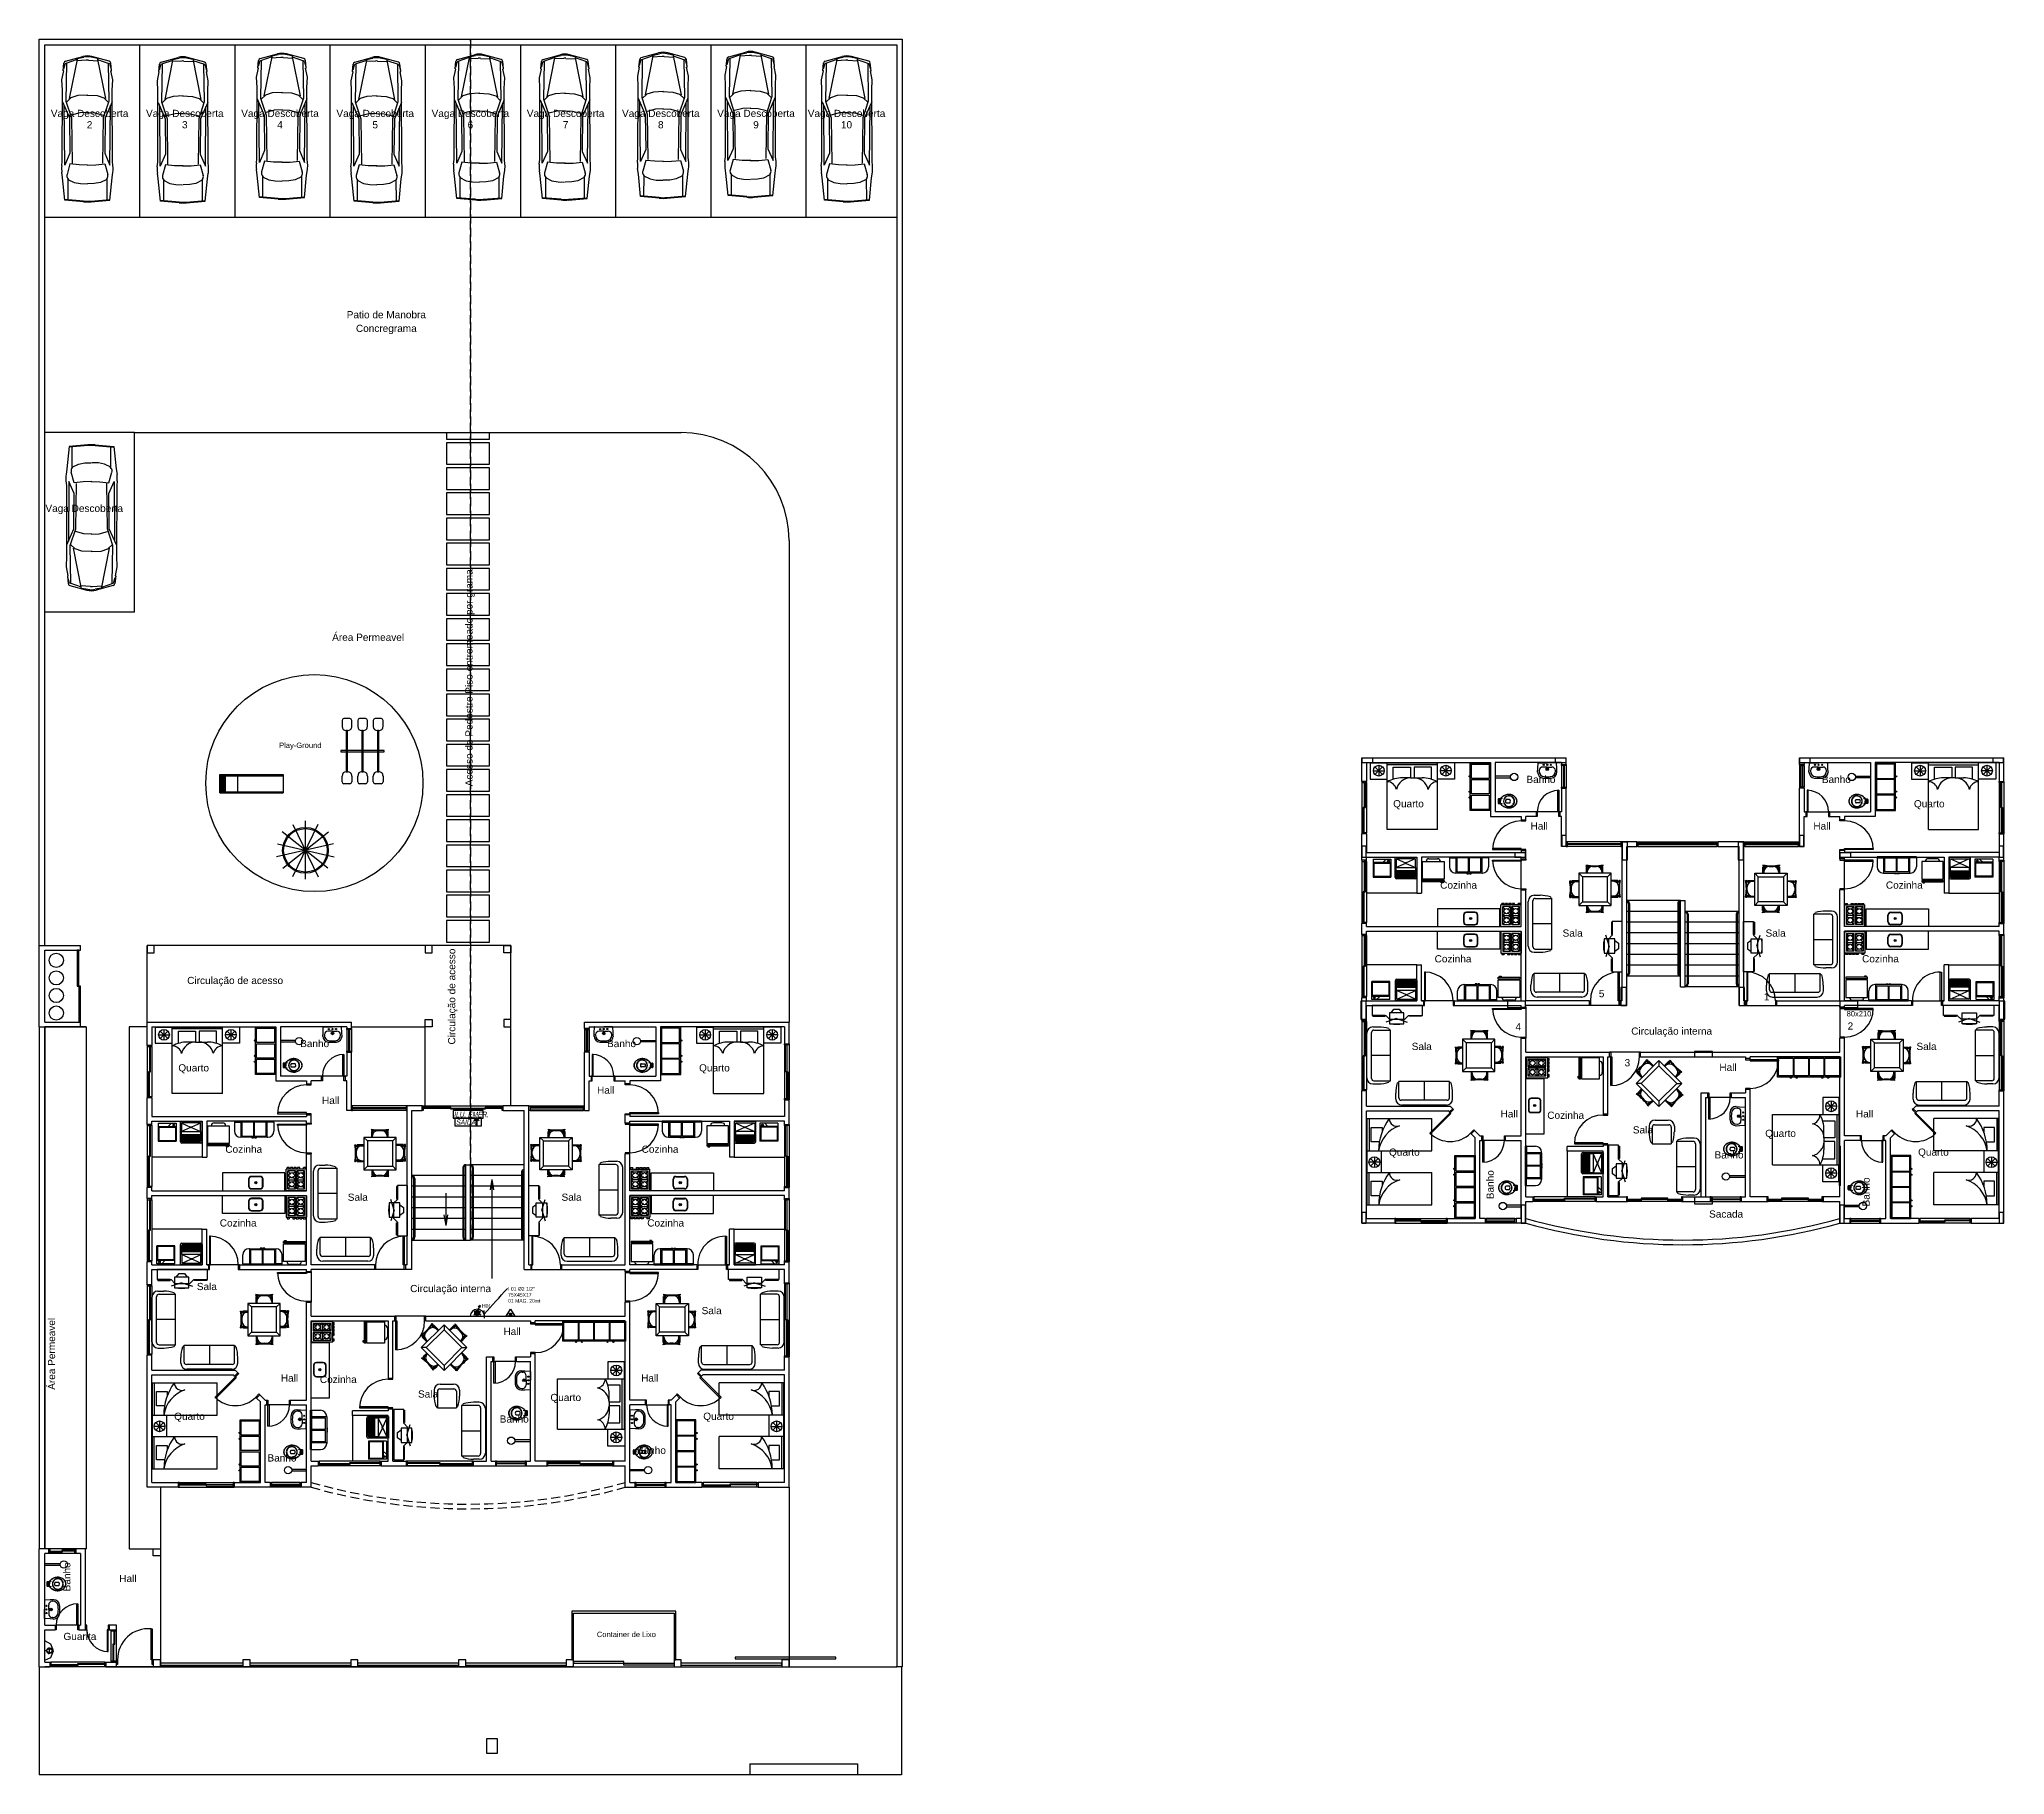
# Model space of a CAD drawing. Extents: x -120 to 178, y 5 to 129.
# Drawn here: x -120.3 to -65.6, y 19.8 to 68.1 of the extents above; entities that cross this region are included whole.
import ezdxf
from ezdxf.enums import TextEntityAlignment as Align

# ---------------------------------------------------------------- set-up
doc = ezdxf.new("R2010")
doc.units = 0
doc.header["$MEASUREMENT"] = 0
doc.linetypes.add('HIDDEN', pattern=[0.375, 0.25, -0.125])
doc.layers.get('0').update_dxf_attribs({"linetype": 'CONTINUOUS'})
for name, color, linetype in [('06', 1, 'CONTINUOUS'), ('Cotas', 1, 'CONTINUOUS'), ('esquadrias', 7, 'CONTINUOUS'), ('janela-porta', 6, 'CONTINUOUS'), ('LINVISTA', 4, 'CONTINUOUS'), ('moveis', 253, 'CONTINUOUS'), ('muro', 6, 'CONTINUOUS'), ('parede', 2, 'CONTINUOUS'), ('piso', 4, 'CONTINUOUS'), ('PORTA_E_JANELA', 6, 'CONTINUOUS'), ('projecao', 4, 'HIDDEN'), ('Simbolos', 7, 'CONTINUOUS'), ('texto', 7, 'CONTINUOUS'), ('TUBULAÇÃO', 6, 'CONTINUOUS'), ('TXT', 7, 'CONTINUOUS')]:
    doc.layers.add(name, color=color, linetype=linetype)
doc.layers.add('FO-Pilares', color=2, linetype='CONTINUOUS', lineweight=30)
doc.styles.add('ROMANS', font='arial.ttf', dxfattribs={"height": 1.5})
doc.styles.get("Standard").update_dxf_attribs({"font": 'arial.ttf'})
doc.dimstyles.new('COTA1', dxfattribs={"dimtxt": 0.15, "dimasz": 0.15, "dimexe": 0.15, "dimexo": 0.15, "dimgap": 0.05, "dimtad": 1, "dimzin": 5, "dimdsep": 46, "dimtxsty": 'ROMANS', "dimblk": 'DOT', "dimcen": 0, "dimdle": 0.1, "dimclrd": 256, "dimclre": 256, "dimclrt": 7, "dimazin": 0, "dimtfac": 1, "dimtmove": 2, "dimatfit": 3, "dimldrblk": 'OBLIQUE', "dimfxl": 0, "dimtolj": 1, "dimtzin": 5, "dimarcsym": 0})

msp = doc.modelspace()

# ---------------------------------------------------------------- texts
at = {"layer": 'Cotas', "color": 7, "insert": (-107.212, 32.962), "char_height": 0.1, "attachment_point": 7, "style": 'ROMANS'}
msp.add_mtext('I 01 Ø2 1/2"\\P{\\fArial|b0|i0|c0|p34;\\C0;75X45X17 \\P\\fArial|b0|i0|c0|p34;01\\fArial|b0|i0|c0|p34; MAG. \\fArial|b0|i0|c0|p34;20\\fArial|b0|i0|c0|p34;mt}', dxfattribs=at)
at = {"layer": 'texto'}
for s, height, p in [('Vaga Descoberta', 0.2, (-118.862, 65.911)), ('2', 0.2, (-118.862, 65.594)), ('Vaga Descoberta', 0.2, (-116.212, 65.911)), ('3', 0.2, (-116.212, 65.594)), ('Vaga Descoberta', 0.2, (-113.562, 65.911)), ('4', 0.2, (-113.562, 65.594)), ('Vaga Descoberta', 0.2, (-110.912, 65.911)), ('5', 0.2, (-110.912, 65.594)), ('Vaga Descoberta', 0.2, (-108.262, 65.911)), ('6', 0.2, (-108.262, 65.594)), ('Vaga Descoberta', 0.2, (-105.612, 65.911)), ('7', 0.2, (-105.612, 65.594)), ('Vaga Descoberta', 0.2, (-102.962, 65.911)), ('8', 0.2, (-102.962, 65.594)), ('Vaga Descoberta', 0.2, (-100.312, 65.911)), ('9', 0.2, (-100.312, 65.594)), ('Vaga Descoberta', 0.2, (-97.792, 65.911)), ('10', 0.2, (-97.792, 65.594)), ('Patio de Manobra', 0.2, (-110.602, 60.307)), ('Concregrama', 0.2, (-110.602, 59.926)), ('Vaga Descoberta', 0.2, (-119.012, 54.916)), ('Área Permeavel', 0.2, (-111.109, 51.326)), ('Banho', 0.2, (-78.462, 47.37)), ('Banho', 0.2, (-70.238, 47.37)), ('Quarto', 0.2, (-82.148, 46.693)), ('Quarto', 0.2, (-67.652, 46.693)), ('Hall', 0.2, (-78.511, 46.073)), ('Hall', 0.2, (-70.638, 46.073)), ('Cozinha', 0.2, (-80.754, 44.428)), ('Cozinha', 0.2, (-68.347, 44.428)), ('Sala', 0.2, (-77.579, 43.092)), ('Sala', 0.2, (-71.929, 43.092)), ('Cozinha', 0.2, (-80.909, 42.376)), ('Cozinha', 0.2, (-69.01, 42.376)), ('Circulação de acesso', 0.2, (-114.81, 41.773)), ('80x210', 0.15, (-69.608, 40.887)), ('Circulação interna', 0.2, (-74.823, 40.363)), ('Banho', 0.2, (-112.597, 40.017)), ('Banho', 0.2, (-104.055, 40.017)), ('Sala', 0.2, (-81.78, 39.937)), ('Sala', 0.2, (-67.729, 39.937)), ('Quarto', 0.2, (-115.965, 39.34)), ('Quarto', 0.2, (-101.469, 39.34)), ('Hall', 0.2, (-73.254, 39.356)), ('Hall', 0.2, (-104.496, 38.72)), ('Hall', 0.2, (-112.152, 38.434)), ('Hall', 0.2, (-79.345, 38.059)), ('Hall', 0.2, (-69.453, 38.059)), ('Cozinha', 0.2, (-77.773, 38.02)), ('Sala', 0.2, (-75.624, 37.614)), ('Quarto', 0.2, (-71.791, 37.517)), ('Cozinha', 0.2, (-114.571, 37.075)), ('Cozinha', 0.2, (-102.982, 37.075)), ('Quarto', 0.2, (-82.264, 36.994)), ('Quarto', 0.2, (-67.536, 36.994)), ('Banho', 0.2, (-73.225, 36.917)), ('Sala', 0.2, (-111.397, 35.739)), ('Sala', 0.2, (-105.446, 35.739)), ('Cozinha', 0.2, (-114.726, 35.023)), ('Cozinha', 0.2, (-102.827, 35.023)), ('Sacada', 0.2, (-73.307, 35.271)), ('Sala', 0.2, (-115.597, 33.253)), ('Circulação interna', 0.2, (-108.813, 33.197)), ('Sala', 0.2, (-101.546, 32.583)), ('Hall', 0.2, (-107.102, 32.003)), ('Hall', 0.2, (-113.299, 30.706)), ('Cozinha', 0.2, (-111.939, 30.667)), ('Hall', 0.2, (-103.27, 30.706)), ('Sala', 0.2, (-109.441, 30.26)), ('Quarto', 0.2, (-105.608, 30.164)), ('Quarto', 0.2, (-116.081, 29.641)), ('Banho', 0.2, (-107.042, 29.564)), ('Quarto', 0.2, (-101.353, 29.641)), ('Banho', 0.2, (-113.506, 28.481)), ('Banho', 0.2, (-103.223, 28.692)), ('Hall', 0.2, (-117.795, 25.125)), ('Guarita', 0.2, (-119.132, 23.512)), ('Container de Lixo', 0.15, (-103.92, 23.608))]:
    msp.add_text(s, height=height, dxfattribs=at).set_placement(p, align=Align.BOTTOM_CENTER)
for s, p in [('Acesso de Pedestre Piso entremeado por grama', (-108.142, 50.359)), ('Circulação de acesso', (-108.623, 41.484)), ('Banho', (-79.717, 36.246)), ('Banho', (-69.252, 36.046)), ('Área Permeavel', (-119.762, 31.539)), ('Banho', (-119.336, 25.331))]:
    msp.add_text(s, height=0.2, rotation=90, dxfattribs=at).set_placement(p, align=Align.BOTTOM_CENTER)
msp.add_text('Play-Ground', height=0.15, dxfattribs=at).set_placement((-112.997, 48.461), align=Align.MIDDLE)
at = {"layer": 'texto', "style": 'ROMANS'}
for s, p in [('5', (-76.773, 41.566)), ('1', (-72.18, 41.479)), ('4', (-79.092, 40.644)), ('2', (-69.847, 40.665)), ('3', (-76.055, 39.642))]:
    msp.add_text(s, height=0.2, dxfattribs=at).set_placement(p, align=Align.MIDDLE_CENTER)
at = {"layer": 'TXT', "oblique": 10, "width": 0.7}
for s, p in [('ILU. EMER.', (-108.722, 38.127)), ('SAIDA', (-108.665, 37.915))]:
    msp.add_text(s, height=0.15, dxfattribs=at).set_placement(p)
at = {"layer": 'TXT', "style": 'ROMANS'}
msp.add_text('H01', height=0.1, dxfattribs=at).set_placement((-107.938, 32.822))

# ---------------------------------------------------------------- blocks, each defined once
blk = doc.blocks.new('_Dot')
at = {"color": 0, "linetype": 'ByBlock', "lineweight": -2}
blk.add_line((-0.5, 0), (-1, 0), dxfattribs=at)
at = {"color": 0, "linetype": 'ByBlock', "const_width": 0.5}
blk.add_lwpolyline([(-0.25, 0, 1), (0.25, 0, 1)], format="xyb", close=True, dxfattribs=at)
blk = doc.blocks.new('_Oblique')
at = {"color": 0, "linetype": 'ByBlock', "lineweight": -2}
blk.add_line((-0.5, -0.5), (0.5, 0.5), dxfattribs=at)

# ---------------------------------------------------------------- hatches: boundary and pattern name
at = {"layer": 'TUBULAÇÃO'}
msp.add_hatch(color=1, dxfattribs=at).paths.add_polyline_path([(-108.027, 38.041), (-108.041, 38.027), (-108.082, 38.068), (-108.082, 37.897), (-108.102, 37.897), (-108.102, 38.068), (-108.143, 38.027), (-108.157, 38.041), (-108.092, 38.106)])

# ---------------------------------------------------------------- linework, layer by layer
for p, q in [((-108.059, 32.748), (-107.987, 32.882)), ((-107.987, 32.882), (-108.043, 32.85)), ((-107.987, 32.882), (-107.995, 32.826)), ((-108.265, 32.583), (-107.871, 32.583)), ((-108.169, 32.623), (-107.973, 32.734)), ((-108.169, 32.734), (-107.973, 32.623)), ((-119.939, 23.46), (-120.112, 23.545)), ((-120.112, 23.01), (-120.112, 23.345)), ((-120.05, 23.275), (-120.112, 23.275)), ((-120.112, 23.01), (-119.939, 23.083)), ((-120.05, 23.295), (-119.98, 23.349)), ((-120.05, 23.255), (-120.05, 23.295)), ((-120.05, 23.28), (-120.048, 23.289)), ((-120.049, 23.254), (-120.05, 23.262)), ((-119.98, 23.201), (-120.05, 23.255)), ((-120.047, 23.246), (-120.049, 23.254)), ((-120.048, 23.289), (-120.047, 23.297)), ((-120.047, 23.297), (-120.044, 23.305)), ((-120.044, 23.239), (-120.047, 23.246)), ((-120.044, 23.305), (-120.041, 23.313)), ((-120.041, 23.232), (-120.044, 23.239)), ((-120.041, 23.313), (-120.037, 23.32)), ((-120.038, 23.225), (-120.041, 23.232)), ((-120.033, 23.219), (-120.038, 23.225)), ((-120.037, 23.32), (-120.033, 23.326)), ((-120.033, 23.326), (-120.028, 23.332)), ((-120.029, 23.214), (-120.033, 23.219)), ((-120.029, 23.214), (-120.019, 23.205)), ((-120.028, 23.332), (-120.022, 23.338)), ((-120.022, 23.338), (-120.017, 23.343)), ((-120.013, 23.201), (-120.019, 23.205)), ((-120.017, 23.343), (-120.01, 23.347)), ((-120.013, 23.201), (-120.001, 23.196)), ((-120.01, 23.347), (-120.003, 23.351)), ((-120.003, 23.351), (-119.996, 23.354)), ((-119.993, 23.195), (-120.001, 23.196)), ((-119.996, 23.354), (-119.988, 23.356)), ((-119.987, 23.194), (-119.993, 23.195)), ((-119.988, 23.356), (-119.98, 23.357)), ((-119.98, 23.193), (-119.987, 23.194)), ((-119.985, 23.271), (-119.972, 23.271)), ((-119.98, 23.357), (-119.972, 23.357)), ((-119.98, 23.349), (-119.899, 23.275)), ((-119.899, 23.275), (-119.98, 23.201)), ((-119.98, 23.193), (-119.972, 23.185)), ((-119.972, 23.357), (-119.972, 23.357)), ((-119.867, 23.271), (-119.939, 23.46)), ((-119.939, 23.083), (-119.867, 23.271))]:
    msp.add_line(p, q)
msp.add_lwpolyline([(-119.985, 23.32), (-119.985, 23.303), (-119.972, 23.303), (-119.98, 23.295), (-119.985, 23.295), (-119.985, 23.271), (-119.98, 23.271), (-119.985, 23.263), (-119.985, 23.247), (-119.98, 23.247), (-119.972, 23.239), (-119.98, 23.239), (-119.985, 23.23), (-119.985, 23.222)])
for centre, radius in [((-108.071, 32.678), 0.0703), ((-108.071, 32.678), 0.0466), ((-108.071, 32.678), 0.0259), ((-119.974, 23.275), 0.0753)]:
    msp.add_circle(centre, radius)
msp.add_arc((-108.068, 32.583), 0.197, 0, 180)
at = {"layer": '06', "color": 240}
for centre in [(-119.79, 42.493), (-119.79, 42.004), (-119.79, 41.514), (-119.79, 41.025)]:
    msp.add_circle(centre, 0.197, dxfattribs=at)
at = {"layer": 'esquadrias'}
for p, q in [((-76.025, 44.076), (-76.025, 42.136)), ((-75.995, 44.076), (-75.995, 42.136)), ((-74.655, 44.076), (-74.655, 42.136)), ((-74.625, 44.076), (-74.625, 42.136)), ((-74.395, 43.776), (-74.395, 41.836)), ((-74.365, 43.776), (-74.365, 41.836)), ((-73.025, 43.776), (-73.025, 41.836)), ((-72.995, 43.776), (-72.995, 41.836)), ((-108.472, 36.723), (-108.472, 34.782)), ((-108.442, 36.723), (-108.442, 34.782)), ((-108.212, 36.723), (-108.212, 34.782)), ((-108.182, 36.723), (-108.182, 34.782)), ((-109.842, 36.423), (-109.842, 34.782)), ((-109.812, 36.423), (-109.812, 34.782)), ((-106.842, 36.583), (-106.842, 34.782)), ((-106.812, 36.583), (-106.812, 34.782))]:
    msp.add_line(p, q, dxfattribs=at)
for centre, radius, start, end in [((-76.075, 44.076), 0.08, 0, 90), ((-76.075, 44.076), 0.05, 0, 90), ((-74.575, 44.076), 0.08, 90, 180), ((-74.575, 44.076), 0.05, 90, 180), ((-74.445, 43.776), 0.08, 0, 90), ((-74.445, 43.776), 0.05, 0, 90), ((-72.945, 43.776), 0.08, 90, 180), ((-72.945, 43.776), 0.05, 90, 180), ((-76.075, 42.136), 0.0797, 269.8105, 0.1895), ((-76.074, 42.135), 0.0495, 269.4167, 0.5833), ((-74.575, 42.136), 0.0797, 179.8105, 270.1895), ((-74.575, 42.135), 0.0495, 179.4167, 270.5833), ((-74.445, 41.836), 0.0797, 269.8105, 0.1895), ((-74.444, 41.835), 0.0495, 269.4167, 0.5833), ((-72.945, 41.836), 0.0797, 179.8105, 270.1895), ((-72.945, 41.835), 0.0495, 179.4167, 270.5833), ((-108.392, 36.723), 0.08, 90, 180), ((-108.392, 36.723), 0.05, 90, 180), ((-108.262, 36.723), 0.08, 0, 90), ((-108.262, 36.723), 0.05, 0, 90), ((-106.762, 36.583), 0.08, 90, 180), ((-109.892, 36.423), 0.0798, 359.8689, 90.1311), ((-109.892, 36.423), 0.0496, 359.5309, 90.4691), ((-106.762, 36.583), 0.05, 90, 180), ((-109.892, 34.782), 0.0797, 269.8105, 0.1895), ((-109.892, 34.782), 0.0495, 269.4167, 0.5833), ((-108.392, 34.782), 0.0797, 179.8105, 270.1895), ((-108.393, 34.782), 0.0495, 179.4167, 270.5833), ((-108.262, 34.782), 0.0797, 269.8105, 0.1895), ((-108.262, 34.782), 0.0495, 269.4167, 0.5833), ((-106.762, 34.782), 0.0797, 179.8105, 270.1895), ((-106.763, 34.782), 0.0495, 179.4167, 270.5833)]:
    msp.add_arc(centre, radius, start, end, dxfattribs=at)
at = {"layer": 'FO-Pilares'}
for points in [[(-83.145, 47.997), (-83.145, 48.057), (-83.145, 48.117), (-83.295, 48.117), (-83.445, 48.117), (-83.445, 48.057), (-83.445, 47.997), (-83.295, 47.997), (-83.145, 47.997)], [(-77.764, 47.997), (-77.764, 48.057), (-77.764, 48.117), (-77.914, 48.117), (-78.064, 48.117), (-78.064, 48.057), (-78.064, 47.997), (-77.914, 47.997), (-77.764, 47.997)], [(-70.963, 47.997), (-70.963, 48.057), (-70.963, 48.117), (-71.113, 48.117), (-71.263, 48.117), (-71.263, 48.057), (-71.263, 47.997), (-71.113, 47.997), (-70.963, 47.997)], [(-65.582, 47.997), (-65.582, 48.057), (-65.582, 48.117), (-65.732, 48.117), (-65.882, 48.117), (-65.882, 48.057), (-65.882, 47.997), (-65.732, 47.997), (-65.582, 47.997)], [(-77.884, 45.667), (-77.824, 45.667), (-77.764, 45.667), (-77.764, 45.817), (-77.764, 45.967), (-77.824, 45.967), (-77.884, 45.967), (-77.884, 45.817), (-77.884, 45.667)], [(-71.263, 45.667), (-71.203, 45.667), (-71.143, 45.667), (-71.143, 45.817), (-71.143, 45.967), (-71.203, 45.967), (-71.263, 45.967), (-71.263, 45.817), (-71.263, 45.667)], [(-83.445, 45.367), (-83.385, 45.367), (-83.325, 45.367), (-83.325, 45.517), (-83.325, 45.667), (-83.385, 45.667), (-83.445, 45.667), (-83.445, 45.517), (-83.445, 45.367)], [(-78.889, 45.367), (-78.889, 45.427), (-78.889, 45.487), (-79.039, 45.487), (-79.189, 45.487), (-79.189, 45.427), (-79.189, 45.367), (-79.039, 45.367), (-78.889, 45.367)], [(-76.204, 45.287), (-76.129, 45.287), (-76.054, 45.287), (-76.054, 45.537), (-76.054, 45.787), (-76.129, 45.787), (-76.204, 45.787), (-76.204, 45.537), (-76.204, 45.287)], [(-72.973, 45.287), (-72.898, 45.287), (-72.823, 45.287), (-72.823, 45.537), (-72.823, 45.787), (-72.898, 45.787), (-72.973, 45.787), (-72.973, 45.537), (-72.973, 45.287)], [(-69.838, 45.367), (-69.838, 45.427), (-69.838, 45.487), (-69.988, 45.487), (-70.138, 45.487), (-70.138, 45.427), (-70.138, 45.367), (-69.988, 45.367), (-69.838, 45.367)], [(-65.702, 45.367), (-65.642, 45.367), (-65.582, 45.367), (-65.582, 45.517), (-65.582, 45.667), (-65.642, 45.667), (-65.702, 45.667), (-65.702, 45.517), (-65.702, 45.367)], [(-76.234, 41.237), (-76.159, 41.237), (-76.084, 41.237), (-76.084, 41.487), (-76.084, 41.737), (-76.159, 41.737), (-76.234, 41.737), (-76.234, 41.487), (-76.234, 41.237)], [(-72.944, 41.237), (-72.869, 41.237), (-72.794, 41.237), (-72.794, 41.487), (-72.794, 41.737), (-72.869, 41.737), (-72.944, 41.737), (-72.944, 41.487), (-72.944, 41.237)], [(-83.475, 40.857), (-83.445, 40.857), (-83.325, 40.857), (-83.325, 41.357), (-83.445, 41.357), (-83.475, 41.357), (-83.475, 40.857)], [(-78.889, 41.177), (-78.889, 41.267), (-78.889, 41.357), (-79.139, 41.357), (-79.389, 41.357), (-79.389, 41.267), (-79.389, 41.177), (-79.139, 41.177), (-78.889, 41.177)], [(-69.638, 41.177), (-69.638, 41.267), (-69.638, 41.357), (-69.888, 41.357), (-70.138, 41.357), (-70.138, 41.267), (-70.138, 41.177), (-69.888, 41.177), (-69.638, 41.177)], [(-65.552, 40.857), (-65.552, 41.357), (-65.582, 41.357), (-65.702, 41.357), (-65.702, 40.857), (-65.582, 40.857), (-65.552, 40.857)], [(-73.688, 39.807), (-73.688, 39.882), (-73.688, 39.957), (-73.938, 39.957), (-74.188, 39.957), (-74.188, 39.882), (-74.188, 39.807), (-73.938, 39.807), (-73.688, 39.807)], [(-79.009, 35.176), (-78.949, 35.176), (-78.889, 35.176), (-78.889, 35.426), (-78.889, 35.676), (-78.949, 35.676), (-79.009, 35.676), (-79.009, 35.426), (-79.009, 35.176)], [(-73.688, 35.716), (-73.688, 35.806), (-73.688, 35.896), (-73.938, 35.896), (-74.188, 35.896), (-74.188, 35.806), (-74.188, 35.716), (-73.938, 35.716), (-73.688, 35.716)], [(-70.138, 35.176), (-70.078, 35.176), (-70.018, 35.176), (-70.018, 35.426), (-70.018, 35.676), (-70.078, 35.676), (-70.138, 35.676), (-70.138, 35.426), (-70.138, 35.176)], [(-83.445, 35.176), (-83.385, 35.176), (-83.325, 35.176), (-83.325, 35.326), (-83.325, 35.476), (-83.385, 35.476), (-83.445, 35.476), (-83.445, 35.326), (-83.445, 35.176)], [(-65.702, 35.176), (-65.642, 35.176), (-65.582, 35.176), (-65.582, 35.326), (-65.582, 35.476), (-65.642, 35.476), (-65.702, 35.476), (-65.702, 35.326), (-65.702, 35.176)]]:
    msp.add_lwpolyline(points, close=True, dxfattribs=at)
at = {"layer": 'janela-porta', "color": 6, "linetype": 'Continuous'}
for p, q in [((-77.885, 47.916), (-77.885, 47.316)), ((-77.755, 47.916), (-77.755, 47.316)), ((-71.265, 47.916), (-71.265, 47.316)), ((-71.135, 47.916), (-71.135, 47.316)), ((-83.445, 47.446), (-83.445, 46.046)), ((-83.315, 47.446), (-83.315, 46.046)), ((-65.705, 47.446), (-65.705, 46.046)), ((-65.575, 47.446), (-65.575, 46.046)), ((-76.235, 45.796), (-77.725, 45.796)), ((-76.235, 45.666), (-77.725, 45.666)), ((-75.76, 45.796), (-73.56, 45.796)), ((-75.76, 45.666), (-73.56, 45.666)), ((-72.785, 45.796), (-71.295, 45.796)), ((-72.785, 45.666), (-71.295, 45.666)), ((-83.445, 45.248), (-83.445, 43.548)), ((-83.315, 45.248), (-83.315, 43.548)), ((-65.705, 45.248), (-65.705, 43.548)), ((-65.575, 45.248), (-65.575, 43.548)), ((-83.445, 43.183), (-83.445, 41.483)), ((-83.315, 43.183), (-83.315, 41.483)), ((-65.705, 43.183), (-65.705, 41.483)), ((-65.575, 43.183), (-65.575, 41.483)), ((-80.875, 41.366), (-80.905, 41.366)), ((-68.145, 41.366), (-68.115, 41.366)), ((-111.702, 40.563), (-111.702, 39.963)), ((-111.572, 40.563), (-111.572, 39.963)), ((-105.082, 40.563), (-105.082, 39.963)), ((-104.952, 40.563), (-104.952, 39.963)), ((-83.445, 40.786), (-83.445, 38.886)), ((-83.315, 40.786), (-83.315, 38.886)), ((-65.705, 40.786), (-65.705, 38.886)), ((-65.575, 40.786), (-65.575, 38.886)), ((-117.262, 40.093), (-117.262, 38.693)), ((-117.132, 40.093), (-117.132, 38.693)), ((-99.522, 40.143), (-99.522, 38.643)), ((-99.392, 40.143), (-99.392, 38.643)), ((-110.052, 38.443), (-111.542, 38.443)), ((-110.052, 38.313), (-111.542, 38.313)), ((-106.602, 38.443), (-105.112, 38.443)), ((-106.602, 38.313), (-105.112, 38.313)), ((-117.262, 37.895), (-117.262, 36.195)), ((-117.132, 37.895), (-117.132, 36.195)), ((-99.522, 37.895), (-99.522, 36.195)), ((-99.392, 37.895), (-99.392, 36.195)), ((-117.262, 35.83), (-117.262, 34.13)), ((-117.132, 35.83), (-117.132, 34.13)), ((-99.522, 35.83), (-99.522, 34.13)), ((-99.392, 35.83), (-99.392, 34.13)), ((-76.955, 35.906), (-78.655, 35.906)), ((-76.955, 35.776), (-78.655, 35.776)), ((-73.72, 35.906), (-72.92, 35.906)), ((-73.72, 35.776), (-72.92, 35.776)), ((-82.502, 35.306), (-81.102, 35.306)), ((-82.502, 35.176), (-81.102, 35.176)), ((-79.185, 35.306), (-79.985, 35.306)), ((-79.185, 35.176), (-79.985, 35.176)), ((-69.835, 35.306), (-69.035, 35.306)), ((-69.835, 35.176), (-69.035, 35.176)), ((-66.517, 35.306), (-67.917, 35.306)), ((-66.517, 35.176), (-67.917, 35.176)), ((-114.692, 34.013), (-114.722, 34.013)), ((-101.962, 34.013), (-101.932, 34.013)), ((-117.262, 33.433), (-117.262, 31.533)), ((-117.132, 33.433), (-117.132, 31.533)), ((-99.522, 33.483), (-99.522, 31.483)), ((-99.392, 33.483), (-99.392, 31.483)), ((-110.772, 28.553), (-112.472, 28.553)), ((-108.217, 28.553), (-110.017, 28.553)), ((-107.537, 28.553), (-106.737, 28.553)), ((-104.307, 28.553), (-106.107, 28.553)), ((-116.37, 27.953), (-114.87, 27.953)), ((-113.002, 27.953), (-113.802, 27.953)), ((-110.772, 28.423), (-112.472, 28.423)), ((-108.217, 28.423), (-110.017, 28.423)), ((-107.537, 28.423), (-106.737, 28.423)), ((-104.307, 28.423), (-106.107, 28.423)), ((-103.652, 27.953), (-102.852, 27.953)), ((-100.285, 27.953), (-101.785, 27.953)), ((-116.37, 27.823), (-114.87, 27.823)), ((-113.002, 27.823), (-113.802, 27.823)), ((-103.652, 27.823), (-102.852, 27.823)), ((-100.285, 27.823), (-101.785, 27.823))]:
    msp.add_line(p, q, dxfattribs=at)
at = {"layer": 'janela-porta'}
for p, q in [((-119.272, 26.113), (-119.972, 26.113)), ((-119.272, 25.983), (-119.972, 25.983)), ((-118.262, 22.983), (-118.262, 23.823)), ((-118.112, 22.983), (-118.112, 23.823)), ((-118.437, 22.953), (-119.937, 22.953)), ((-118.437, 22.823), (-119.937, 22.823))]:
    msp.add_line(p, q, dxfattribs=at)
at = {"layer": 'janela-porta', "color": 6, "linetype": 'Continuous'}
for points in [[(-77.755, 47.946), (-77.755, 47.916), (-77.885, 47.916), (-77.885, 47.946)], [(-71.265, 47.946), (-71.265, 47.916), (-71.135, 47.916), (-71.135, 47.946)], [(-83.445, 47.476), (-83.445, 47.446), (-83.315, 47.446), (-83.315, 47.476)], [(-77.885, 47.286), (-77.885, 47.316), (-77.755, 47.316), (-77.755, 47.286)], [(-71.135, 47.286), (-71.135, 47.316), (-71.265, 47.316), (-71.265, 47.286)], [(-65.575, 47.476), (-65.575, 47.446), (-65.705, 47.446), (-65.705, 47.476)], [(-78.595, 46.626), (-78.565, 46.626), (-78.565, 46.496), (-78.595, 46.496)], [(-77.935, 46.496), (-77.965, 46.496), (-77.965, 46.626), (-77.935, 46.626)], [(-71.085, 46.496), (-71.055, 46.496), (-71.055, 46.626), (-71.085, 46.626)], [(-70.425, 46.626), (-70.455, 46.626), (-70.455, 46.496), (-70.425, 46.496)], [(-83.315, 46.016), (-83.315, 46.046), (-83.445, 46.046), (-83.445, 46.016)], [(-79.01, 46.406), (-79.01, 46.376), (-78.88, 46.376), (-78.88, 46.406)], [(-70.01, 46.406), (-70.01, 46.376), (-70.14, 46.376), (-70.14, 46.406)], [(-65.705, 46.016), (-65.705, 46.046), (-65.575, 46.046), (-65.575, 46.016)], [(-78.88, 45.546), (-78.88, 45.576), (-79.01, 45.576), (-79.01, 45.546)], [(-77.755, 45.666), (-77.725, 45.666), (-77.725, 45.796), (-77.755, 45.796)], [(-76.205, 45.796), (-76.235, 45.796), (-76.235, 45.666), (-76.205, 45.666)], [(-75.79, 45.796), (-75.76, 45.796), (-75.76, 45.666), (-75.79, 45.666)], [(-73.53, 45.666), (-73.56, 45.666), (-73.56, 45.796), (-73.53, 45.796)], [(-72.815, 45.796), (-72.785, 45.796), (-72.785, 45.666), (-72.815, 45.666)], [(-71.265, 45.666), (-71.295, 45.666), (-71.295, 45.796), (-71.265, 45.796)], [(-70.14, 45.546), (-70.14, 45.576), (-70.01, 45.576), (-70.01, 45.546)], [(-83.445, 45.278), (-83.445, 45.248), (-83.315, 45.248), (-83.315, 45.278)], [(-78.88, 45.316), (-78.88, 45.286), (-79.01, 45.286), (-79.01, 45.316)], [(-70.14, 45.316), (-70.14, 45.286), (-70.01, 45.286), (-70.01, 45.316)], [(-65.575, 45.278), (-65.575, 45.248), (-65.705, 45.248), (-65.705, 45.278)], [(-79.01, 44.456), (-79.01, 44.486), (-78.88, 44.486), (-78.88, 44.456)], [(-70.01, 44.456), (-70.01, 44.486), (-70.14, 44.486), (-70.14, 44.456)], [(-83.315, 43.518), (-83.315, 43.548), (-83.445, 43.548), (-83.445, 43.518)], [(-65.705, 43.518), (-65.705, 43.548), (-65.575, 43.548), (-65.575, 43.518)], [(-83.445, 43.213), (-83.445, 43.183), (-83.315, 43.183), (-83.315, 43.213)], [(-65.575, 43.213), (-65.575, 43.183), (-65.705, 43.183), (-65.705, 43.213)], [(-83.315, 41.453), (-83.315, 41.483), (-83.445, 41.483), (-83.445, 41.453)], [(-81.735, 41.236), (-81.705, 41.236), (-81.705, 41.366), (-81.735, 41.366)], [(-80.875, 41.366), (-80.905, 41.366), (-80.905, 41.236), (-80.875, 41.236)], [(-78.88, 41.186), (-78.88, 41.156), (-79.01, 41.156), (-79.01, 41.186)], [(-77.115, 41.366), (-77.085, 41.366), (-77.085, 41.236), (-77.115, 41.236)], [(-76.255, 41.236), (-76.285, 41.236), (-76.285, 41.366), (-76.255, 41.366)], [(-72.765, 41.236), (-72.735, 41.236), (-72.735, 41.366), (-72.765, 41.366)], [(-71.905, 41.366), (-71.935, 41.366), (-71.935, 41.236), (-71.905, 41.236)], [(-70.14, 41.186), (-70.14, 41.156), (-70.01, 41.156), (-70.01, 41.186)], [(-68.145, 41.366), (-68.115, 41.366), (-68.115, 41.236), (-68.145, 41.236)], [(-67.285, 41.236), (-67.315, 41.236), (-67.315, 41.366), (-67.285, 41.366)], [(-65.705, 41.453), (-65.705, 41.483), (-65.575, 41.483), (-65.575, 41.453)], [(-111.572, 40.593), (-111.572, 40.563), (-111.702, 40.563), (-111.702, 40.593)], [(-105.082, 40.593), (-105.082, 40.563), (-104.952, 40.563), (-104.952, 40.593)], [(-83.445, 40.816), (-83.445, 40.786), (-83.315, 40.786), (-83.315, 40.816)], [(-65.575, 40.816), (-65.575, 40.786), (-65.705, 40.786), (-65.705, 40.816)], [(-117.262, 40.123), (-117.262, 40.093), (-117.132, 40.093), (-117.132, 40.123)], [(-111.702, 39.933), (-111.702, 39.963), (-111.572, 39.963), (-111.572, 39.933)], [(-104.952, 39.933), (-104.952, 39.963), (-105.082, 39.963), (-105.082, 39.933)], [(-99.392, 40.173), (-99.392, 40.143), (-99.522, 40.143), (-99.522, 40.173)], [(-79.01, 40.326), (-79.01, 40.356), (-78.88, 40.356), (-78.88, 40.326)], [(-70.01, 40.326), (-70.01, 40.356), (-70.14, 40.356), (-70.14, 40.326)], [(-76.55, 39.936), (-76.52, 39.936), (-76.52, 39.806), (-76.55, 39.806)], [(-75.69, 39.806), (-75.72, 39.806), (-75.72, 39.936), (-75.69, 39.936)], [(-72.77, 39.756), (-72.77, 39.726), (-72.64, 39.726), (-72.64, 39.756)], [(-112.827, 39.053), (-112.827, 39.023), (-112.697, 39.023), (-112.697, 39.053)], [(-112.412, 39.273), (-112.382, 39.273), (-112.382, 39.143), (-112.412, 39.143)], [(-111.752, 39.143), (-111.782, 39.143), (-111.782, 39.273), (-111.752, 39.273)], [(-104.902, 39.143), (-104.872, 39.143), (-104.872, 39.273), (-104.902, 39.273)], [(-104.242, 39.273), (-104.272, 39.273), (-104.272, 39.143), (-104.242, 39.143)], [(-103.827, 39.053), (-103.827, 39.023), (-103.957, 39.023), (-103.957, 39.053)], [(-83.315, 38.856), (-83.315, 38.886), (-83.445, 38.886), (-83.445, 38.856)], [(-72.64, 38.896), (-72.64, 38.926), (-72.77, 38.926), (-72.77, 38.896)], [(-65.705, 38.856), (-65.705, 38.886), (-65.575, 38.886), (-65.575, 38.856)], [(-117.132, 38.663), (-117.132, 38.693), (-117.262, 38.693), (-117.262, 38.663)], [(-111.572, 38.313), (-111.542, 38.313), (-111.542, 38.443), (-111.572, 38.443)], [(-110.022, 38.443), (-110.052, 38.443), (-110.052, 38.313), (-110.022, 38.313)], [(-109.607, 38.443), (-109.577, 38.443), (-109.577, 38.313), (-109.607, 38.313)], [(-107.347, 38.313), (-107.377, 38.313), (-107.377, 38.443), (-107.347, 38.443)], [(-106.632, 38.443), (-106.602, 38.443), (-106.602, 38.313), (-106.632, 38.313)], [(-105.082, 38.313), (-105.112, 38.313), (-105.112, 38.443), (-105.082, 38.443)], [(-99.522, 38.613), (-99.522, 38.643), (-99.392, 38.643), (-99.392, 38.613)], [(-80.917, 38.362), (-80.895, 38.341), (-80.987, 38.249), (-81.008, 38.271)], [(-73.82, 38.806), (-73.79, 38.806), (-73.79, 38.676), (-73.82, 38.676)], [(-73.16, 38.676), (-73.19, 38.676), (-73.19, 38.806), (-73.16, 38.806)], [(-68.103, 38.362), (-68.125, 38.341), (-68.033, 38.249), (-68.011, 38.271)], [(-117.262, 37.925), (-117.262, 37.895), (-117.132, 37.895), (-117.132, 37.925)], [(-112.697, 38.193), (-112.697, 38.223), (-112.827, 38.223), (-112.827, 38.193)], [(-112.697, 37.963), (-112.697, 37.933), (-112.827, 37.933), (-112.827, 37.963)], [(-103.957, 38.193), (-103.957, 38.223), (-103.827, 38.223), (-103.827, 38.193)], [(-103.957, 37.963), (-103.957, 37.933), (-103.827, 37.933), (-103.827, 37.963)], [(-99.392, 37.925), (-99.392, 37.895), (-99.522, 37.895), (-99.522, 37.925)], [(-80.4, 37.662), (-80.422, 37.684), (-80.33, 37.776), (-80.308, 37.754)], [(-76.73, 38.216), (-76.73, 38.186), (-76.6, 38.186), (-76.6, 38.216)], [(-68.62, 37.662), (-68.598, 37.684), (-68.69, 37.776), (-68.711, 37.754)], [(-80.11, 37.606), (-80.08, 37.606), (-80.08, 37.476), (-80.11, 37.476)], [(-79.45, 37.476), (-79.48, 37.476), (-79.48, 37.606), (-79.45, 37.606)], [(-76.6, 37.356), (-76.6, 37.386), (-76.73, 37.386), (-76.73, 37.356)], [(-69.57, 37.476), (-69.54, 37.476), (-69.54, 37.606), (-69.57, 37.606)], [(-68.91, 37.606), (-68.94, 37.606), (-68.94, 37.476), (-68.91, 37.476)], [(-112.827, 37.103), (-112.827, 37.133), (-112.697, 37.133), (-112.697, 37.103)], [(-103.827, 37.103), (-103.827, 37.133), (-103.957, 37.133), (-103.957, 37.103)], [(-117.132, 36.165), (-117.132, 36.195), (-117.262, 36.195), (-117.262, 36.165)], [(-99.522, 36.165), (-99.522, 36.195), (-99.392, 36.195), (-99.392, 36.165)], [(-117.262, 35.86), (-117.262, 35.83), (-117.132, 35.83), (-117.132, 35.86)], [(-99.392, 35.86), (-99.392, 35.83), (-99.522, 35.83), (-99.522, 35.86)], [(-78.685, 35.906), (-78.655, 35.906), (-78.655, 35.776), (-78.685, 35.776)], [(-76.925, 35.776), (-76.955, 35.776), (-76.955, 35.906), (-76.925, 35.906)], [(-76.08, 35.776), (-76.05, 35.776), (-76.05, 35.906), (-76.08, 35.906)], [(-74.52, 35.906), (-74.55, 35.906), (-74.55, 35.776), (-74.52, 35.776)], [(-73.75, 35.776), (-73.72, 35.776), (-73.72, 35.906), (-73.75, 35.906)], [(-72.89, 35.906), (-72.92, 35.906), (-72.92, 35.776), (-72.89, 35.776)], [(-72.17, 35.776), (-72.14, 35.776), (-72.14, 35.906), (-72.17, 35.906)], [(-70.61, 35.906), (-70.64, 35.906), (-70.64, 35.776), (-70.61, 35.776)], [(-82.532, 35.176), (-82.502, 35.176), (-82.502, 35.306), (-82.532, 35.306)], [(-81.072, 35.306), (-81.102, 35.306), (-81.102, 35.176), (-81.072, 35.176)], [(-80.015, 35.306), (-79.985, 35.306), (-79.985, 35.176), (-80.015, 35.176)], [(-79.155, 35.176), (-79.185, 35.176), (-79.185, 35.306), (-79.155, 35.306)], [(-69.865, 35.176), (-69.835, 35.176), (-69.835, 35.306), (-69.865, 35.306)], [(-69.005, 35.306), (-69.035, 35.306), (-69.035, 35.176), (-69.005, 35.176)], [(-67.947, 35.306), (-67.917, 35.306), (-67.917, 35.176), (-67.947, 35.176)], [(-66.487, 35.176), (-66.517, 35.176), (-66.517, 35.306), (-66.487, 35.306)], [(-117.132, 34.1), (-117.132, 34.13), (-117.262, 34.13), (-117.262, 34.1)], [(-115.552, 33.883), (-115.522, 33.883), (-115.522, 34.013), (-115.552, 34.013)], [(-114.692, 34.013), (-114.722, 34.013), (-114.722, 33.883), (-114.692, 33.883)], [(-110.932, 34.013), (-110.902, 34.013), (-110.902, 33.883), (-110.932, 33.883)], [(-110.072, 33.883), (-110.102, 33.883), (-110.102, 34.013), (-110.072, 34.013)], [(-106.582, 33.883), (-106.552, 33.883), (-106.552, 34.013), (-106.582, 34.013)], [(-105.722, 34.013), (-105.752, 34.013), (-105.752, 33.883), (-105.722, 33.883)], [(-101.962, 34.013), (-101.932, 34.013), (-101.932, 33.883), (-101.962, 33.883)], [(-101.102, 33.883), (-101.132, 33.883), (-101.132, 34.013), (-101.102, 34.013)], [(-99.522, 34.1), (-99.522, 34.13), (-99.392, 34.13), (-99.392, 34.1)], [(-117.262, 33.463), (-117.262, 33.433), (-117.132, 33.433), (-117.132, 33.463)], [(-112.697, 33.833), (-112.697, 33.803), (-112.827, 33.803), (-112.827, 33.833)], [(-103.957, 33.833), (-103.957, 33.803), (-103.827, 33.803), (-103.827, 33.833)], [(-99.392, 33.513), (-99.392, 33.483), (-99.522, 33.483), (-99.522, 33.513)], [(-112.827, 32.973), (-112.827, 33.003), (-112.697, 33.003), (-112.697, 32.973)], [(-103.827, 32.973), (-103.827, 33.003), (-103.957, 33.003), (-103.957, 32.973)], [(-110.367, 32.583), (-110.337, 32.583), (-110.337, 32.453), (-110.367, 32.453)], [(-109.507, 32.453), (-109.537, 32.453), (-109.537, 32.583), (-109.507, 32.583)], [(-106.587, 32.403), (-106.587, 32.373), (-106.457, 32.373), (-106.457, 32.403)], [(-117.132, 31.503), (-117.132, 31.533), (-117.262, 31.533), (-117.262, 31.503)], [(-107.637, 31.453), (-107.607, 31.453), (-107.607, 31.323), (-107.637, 31.323)], [(-106.977, 31.323), (-107.007, 31.323), (-107.007, 31.453), (-106.977, 31.453)], [(-106.457, 31.543), (-106.457, 31.573), (-106.587, 31.573), (-106.587, 31.543)], [(-99.522, 31.453), (-99.522, 31.483), (-99.392, 31.483), (-99.392, 31.453)], [(-114.734, 31.009), (-114.712, 30.988), (-114.804, 30.896), (-114.826, 30.917)], [(-110.547, 30.863), (-110.547, 30.833), (-110.417, 30.833), (-110.417, 30.863)], [(-101.92, 31.009), (-101.942, 30.988), (-101.85, 30.896), (-101.829, 30.917)], [(-114.217, 30.309), (-114.239, 30.33), (-114.147, 30.422), (-114.126, 30.401)], [(-113.927, 30.253), (-113.897, 30.253), (-113.897, 30.123), (-113.927, 30.123)], [(-113.267, 30.123), (-113.297, 30.123), (-113.297, 30.253), (-113.267, 30.253)], [(-103.387, 30.123), (-103.357, 30.123), (-103.357, 30.253), (-103.387, 30.253)], [(-102.727, 30.253), (-102.757, 30.253), (-102.757, 30.123), (-102.727, 30.123)], [(-102.437, 30.309), (-102.415, 30.33), (-102.507, 30.422), (-102.529, 30.401)], [(-110.417, 30.003), (-110.417, 30.033), (-110.547, 30.033), (-110.547, 30.003)], [(-112.502, 28.553), (-112.472, 28.553), (-112.472, 28.423), (-112.502, 28.423)], [(-110.742, 28.423), (-110.772, 28.423), (-110.772, 28.553), (-110.742, 28.553)], [(-110.047, 28.423), (-110.017, 28.423), (-110.017, 28.553), (-110.047, 28.553)], [(-108.187, 28.553), (-108.217, 28.553), (-108.217, 28.423), (-108.187, 28.423)], [(-107.567, 28.423), (-107.537, 28.423), (-107.537, 28.553), (-107.567, 28.553)], [(-106.707, 28.553), (-106.737, 28.553), (-106.737, 28.423), (-106.707, 28.423)], [(-106.137, 28.423), (-106.107, 28.423), (-106.107, 28.553), (-106.137, 28.553)], [(-104.277, 28.553), (-104.307, 28.553), (-104.307, 28.423), (-104.277, 28.423)], [(-116.4, 27.823), (-116.37, 27.823), (-116.37, 27.953), (-116.4, 27.953)], [(-114.84, 27.953), (-114.87, 27.953), (-114.87, 27.823), (-114.84, 27.823)], [(-113.832, 27.953), (-113.802, 27.953), (-113.802, 27.823), (-113.832, 27.823)], [(-112.972, 27.823), (-113.002, 27.823), (-113.002, 27.953), (-112.972, 27.953)], [(-103.682, 27.823), (-103.652, 27.823), (-103.652, 27.953), (-103.682, 27.953)], [(-102.822, 27.953), (-102.852, 27.953), (-102.852, 27.823), (-102.822, 27.823)], [(-101.815, 27.953), (-101.785, 27.953), (-101.785, 27.823), (-101.815, 27.823)], [(-100.255, 27.823), (-100.285, 27.823), (-100.285, 27.953), (-100.255, 27.953)], [(-118.112, 23.023), (-118.082, 23.023), (-118.082, 22.893), (-118.112, 22.893)], [(-117.092, 22.893), (-117.122, 22.893), (-117.122, 23.023), (-117.092, 23.023)]]:
    msp.add_lwpolyline(points, dxfattribs=at)
for points in [[(-77.835, 47.916), (-77.835, 47.316), (-77.805, 47.316), (-77.805, 47.916), (-77.835, 47.916)], [(-71.185, 47.916), (-71.185, 47.316), (-71.215, 47.316), (-71.215, 47.916), (-71.185, 47.916)], [(-83.38, 47.446), (-83.38, 46.746), (-83.35, 46.746), (-83.35, 47.446), (-83.38, 47.446)], [(-77.965, 46.626), (-77.995, 46.626), (-77.995, 47.226), (-77.965, 47.226), (-77.965, 46.626)], [(-71.055, 46.626), (-71.025, 46.626), (-71.025, 47.226), (-71.055, 47.226), (-71.055, 46.626)], [(-65.64, 47.446), (-65.64, 46.746), (-65.67, 46.746), (-65.67, 47.446), (-65.64, 47.446)], [(-83.41, 46.746), (-83.41, 46.046), (-83.38, 46.046), (-83.38, 46.746), (-83.41, 46.746)], [(-65.61, 46.746), (-65.61, 46.046), (-65.64, 46.046), (-65.64, 46.746), (-65.61, 46.746)], [(-79.01, 45.576), (-79.01, 45.606), (-79.81, 45.606), (-79.81, 45.576), (-79.01, 45.576)], [(-76.235, 45.716), (-77.725, 45.716), (-77.725, 45.746), (-76.235, 45.746), (-76.235, 45.716)], [(-75.76, 45.716), (-73.56, 45.716), (-73.56, 45.746), (-75.76, 45.746), (-75.76, 45.716)], [(-72.785, 45.716), (-71.295, 45.716), (-71.295, 45.746), (-72.785, 45.746), (-72.785, 45.716)], [(-70.01, 45.576), (-70.01, 45.606), (-69.21, 45.606), (-69.21, 45.576), (-70.01, 45.576)], [(-83.38, 45.248), (-83.38, 44.398), (-83.35, 44.398), (-83.35, 45.248), (-83.38, 45.248)], [(-79.01, 45.286), (-79.01, 45.256), (-79.81, 45.256), (-79.81, 45.286), (-79.01, 45.286)], [(-70.01, 45.286), (-70.01, 45.256), (-69.21, 45.256), (-69.21, 45.286), (-70.01, 45.286)], [(-65.64, 45.248), (-65.64, 44.398), (-65.67, 44.398), (-65.67, 45.248), (-65.64, 45.248)], [(-83.41, 44.398), (-83.41, 43.548), (-83.38, 43.548), (-83.38, 44.398), (-83.41, 44.398)], [(-65.61, 44.398), (-65.61, 43.548), (-65.64, 43.548), (-65.64, 44.398), (-65.61, 44.398)], [(-83.38, 43.183), (-83.38, 42.333), (-83.35, 42.333), (-83.35, 43.183), (-83.38, 43.183)], [(-65.64, 43.183), (-65.64, 42.333), (-65.67, 42.333), (-65.67, 43.183), (-65.64, 43.183)], [(-83.41, 42.333), (-83.41, 41.483), (-83.38, 41.483), (-83.38, 42.333), (-83.41, 42.333)], [(-81.705, 41.366), (-81.675, 41.366), (-81.675, 42.166), (-81.705, 42.166), (-81.705, 41.366)], [(-76.285, 41.366), (-76.315, 41.366), (-76.315, 42.166), (-76.285, 42.166), (-76.285, 41.366)], [(-72.735, 41.366), (-72.705, 41.366), (-72.705, 42.166), (-72.735, 42.166), (-72.735, 41.366)], [(-67.315, 41.366), (-67.345, 41.366), (-67.345, 42.166), (-67.315, 42.166), (-67.315, 41.366)], [(-65.61, 42.333), (-65.61, 41.483), (-65.64, 41.483), (-65.64, 42.333), (-65.61, 42.333)], [(-79.01, 41.156), (-79.01, 41.126), (-79.81, 41.126), (-79.81, 41.156), (-79.01, 41.156)], [(-70.01, 41.156), (-70.01, 41.126), (-69.21, 41.126), (-69.21, 41.156), (-70.01, 41.156)], [(-111.652, 40.563), (-111.652, 39.963), (-111.622, 39.963), (-111.622, 40.563), (-111.652, 40.563)], [(-105.002, 40.563), (-105.002, 39.963), (-105.032, 39.963), (-105.032, 40.563), (-105.002, 40.563)], [(-83.38, 40.786), (-83.38, 39.836), (-83.35, 39.836), (-83.35, 40.786), (-83.38, 40.786)], [(-65.64, 40.786), (-65.64, 39.836), (-65.67, 39.836), (-65.67, 40.786), (-65.64, 40.786)], [(-117.197, 40.093), (-117.197, 39.393), (-117.167, 39.393), (-117.167, 40.093), (-117.197, 40.093)], [(-99.457, 40.143), (-99.457, 39.393), (-99.487, 39.393), (-99.487, 40.143), (-99.457, 40.143)], [(-117.227, 39.393), (-117.227, 38.693), (-117.197, 38.693), (-117.197, 39.393), (-117.227, 39.393)], [(-111.782, 39.273), (-111.812, 39.273), (-111.812, 39.873), (-111.782, 39.873), (-111.782, 39.273)], [(-104.872, 39.273), (-104.842, 39.273), (-104.842, 39.873), (-104.872, 39.873), (-104.872, 39.273)], [(-99.427, 39.393), (-99.427, 38.643), (-99.457, 38.643), (-99.457, 39.393), (-99.427, 39.393)], [(-83.41, 39.836), (-83.41, 38.886), (-83.38, 38.886), (-83.38, 39.836), (-83.41, 39.836)], [(-76.52, 39.806), (-76.49, 39.806), (-76.49, 39.006), (-76.52, 39.006), (-76.52, 39.806)], [(-72.64, 39.726), (-72.64, 39.696), (-71.84, 39.696), (-71.84, 39.726), (-72.64, 39.726)], [(-65.61, 39.836), (-65.61, 38.886), (-65.64, 38.886), (-65.64, 39.836), (-65.61, 39.836)], [(-110.052, 38.363), (-111.542, 38.363), (-111.542, 38.393), (-110.052, 38.393), (-110.052, 38.363)], [(-109.577, 38.378), (-108.802, 38.378), (-108.802, 38.408), (-109.577, 38.408), (-109.577, 38.378)], [(-108.802, 38.378), (-108.327, 38.378), (-108.327, 38.348), (-108.802, 38.348), (-108.802, 38.378)], [(-108.327, 38.378), (-107.852, 38.378), (-107.852, 38.348), (-108.327, 38.348), (-108.327, 38.378)], [(-107.852, 38.378), (-107.377, 38.378), (-107.377, 38.408), (-107.852, 38.408), (-107.852, 38.378)], [(-106.602, 38.363), (-105.112, 38.363), (-105.112, 38.393), (-106.602, 38.393), (-106.602, 38.363)], [(-73.79, 38.676), (-73.76, 38.676), (-73.76, 38.076), (-73.79, 38.076), (-73.79, 38.676)], [(-117.197, 37.895), (-117.197, 37.045), (-117.167, 37.045), (-117.167, 37.895), (-117.197, 37.895)], [(-112.827, 38.223), (-112.827, 38.253), (-113.627, 38.253), (-113.627, 38.223), (-112.827, 38.223)], [(-112.827, 37.933), (-112.827, 37.903), (-113.627, 37.903), (-113.627, 37.933), (-112.827, 37.933)], [(-103.827, 38.223), (-103.827, 38.253), (-103.027, 38.253), (-103.027, 38.223), (-103.827, 38.223)], [(-103.827, 37.933), (-103.827, 37.903), (-103.027, 37.903), (-103.027, 37.933), (-103.827, 37.933)], [(-99.457, 37.895), (-99.457, 37.045), (-99.487, 37.045), (-99.487, 37.895), (-99.457, 37.895)], [(-80.987, 38.249), (-80.966, 38.228), (-81.532, 37.662), (-81.553, 37.684), (-80.987, 38.249)], [(-68.033, 38.249), (-68.054, 38.228), (-67.488, 37.662), (-67.467, 37.684), (-68.033, 38.249)], [(-80.08, 37.476), (-80.05, 37.476), (-80.05, 36.876), (-80.08, 36.876), (-80.08, 37.476)], [(-76.73, 37.386), (-76.73, 37.416), (-77.53, 37.416), (-77.53, 37.386), (-76.73, 37.386)], [(-68.94, 37.476), (-68.97, 37.476), (-68.97, 36.876), (-68.94, 36.876), (-68.94, 37.476)], [(-117.227, 37.045), (-117.227, 36.195), (-117.197, 36.195), (-117.197, 37.045), (-117.227, 37.045)], [(-99.427, 37.045), (-99.427, 36.195), (-99.457, 36.195), (-99.457, 37.045), (-99.427, 37.045)], [(-117.197, 35.83), (-117.197, 34.98), (-117.167, 34.98), (-117.167, 35.83), (-117.197, 35.83)], [(-99.457, 35.83), (-99.457, 34.98), (-99.487, 34.98), (-99.487, 35.83), (-99.457, 35.83)], [(-77.805, 35.811), (-78.655, 35.811), (-78.655, 35.841), (-77.805, 35.841), (-77.805, 35.811)], [(-76.955, 35.841), (-77.805, 35.841), (-77.805, 35.871), (-76.955, 35.871), (-76.955, 35.841)], [(-76.05, 35.841), (-75.675, 35.841), (-75.675, 35.811), (-76.05, 35.811), (-76.05, 35.841)], [(-75.675, 35.841), (-75.3, 35.841), (-75.3, 35.871), (-75.675, 35.871), (-75.675, 35.841)], [(-75.3, 35.841), (-74.925, 35.841), (-74.925, 35.871), (-75.3, 35.871), (-75.3, 35.841)], [(-74.925, 35.841), (-74.55, 35.841), (-74.55, 35.811), (-74.925, 35.811), (-74.925, 35.841)], [(-73.72, 35.856), (-72.92, 35.856), (-72.92, 35.826), (-73.72, 35.826), (-73.72, 35.856)], [(-72.14, 35.841), (-71.765, 35.841), (-71.765, 35.811), (-72.14, 35.811), (-72.14, 35.841)], [(-71.765, 35.841), (-71.39, 35.841), (-71.39, 35.871), (-71.765, 35.871), (-71.765, 35.841)], [(-71.39, 35.841), (-71.015, 35.841), (-71.015, 35.871), (-71.39, 35.871), (-71.39, 35.841)], [(-71.015, 35.841), (-70.64, 35.841), (-70.64, 35.811), (-71.015, 35.811), (-71.015, 35.841)], [(-82.502, 35.241), (-81.802, 35.241), (-81.802, 35.271), (-82.502, 35.271), (-82.502, 35.241)], [(-81.802, 35.211), (-81.102, 35.211), (-81.102, 35.241), (-81.802, 35.241), (-81.802, 35.211)], [(-79.185, 35.256), (-79.985, 35.256), (-79.985, 35.226), (-79.185, 35.226), (-79.185, 35.256)], [(-69.835, 35.256), (-69.035, 35.256), (-69.035, 35.226), (-69.835, 35.226), (-69.835, 35.256)], [(-67.217, 35.211), (-67.917, 35.211), (-67.917, 35.241), (-67.217, 35.241), (-67.217, 35.211)], [(-66.517, 35.241), (-67.217, 35.241), (-67.217, 35.271), (-66.517, 35.271), (-66.517, 35.241)], [(-117.227, 34.98), (-117.227, 34.13), (-117.197, 34.13), (-117.197, 34.98), (-117.227, 34.98)], [(-115.522, 34.013), (-115.492, 34.013), (-115.492, 34.813), (-115.522, 34.813), (-115.522, 34.013)], [(-110.102, 34.013), (-110.132, 34.013), (-110.132, 34.813), (-110.102, 34.813), (-110.102, 34.013)], [(-106.552, 34.013), (-106.522, 34.013), (-106.522, 34.813), (-106.552, 34.813), (-106.552, 34.013)], [(-101.132, 34.013), (-101.162, 34.013), (-101.162, 34.813), (-101.132, 34.813), (-101.132, 34.013)], [(-99.427, 34.98), (-99.427, 34.13), (-99.457, 34.13), (-99.457, 34.98), (-99.427, 34.98)], [(-117.197, 33.433), (-117.197, 32.483), (-117.167, 32.483), (-117.167, 33.433), (-117.197, 33.433)], [(-112.827, 33.803), (-112.827, 33.773), (-113.627, 33.773), (-113.627, 33.803), (-112.827, 33.803)], [(-103.827, 33.803), (-103.827, 33.773), (-103.027, 33.773), (-103.027, 33.803), (-103.827, 33.803)], [(-99.457, 33.483), (-99.457, 32.483), (-99.487, 32.483), (-99.487, 33.483), (-99.457, 33.483)], [(-117.227, 32.483), (-117.227, 31.533), (-117.197, 31.533), (-117.197, 32.483), (-117.227, 32.483)], [(-110.337, 32.453), (-110.307, 32.453), (-110.307, 31.653), (-110.337, 31.653), (-110.337, 32.453)], [(-106.457, 32.373), (-106.457, 32.343), (-105.657, 32.343), (-105.657, 32.373), (-106.457, 32.373)], [(-99.427, 32.483), (-99.427, 31.483), (-99.457, 31.483), (-99.457, 32.483), (-99.427, 32.483)], [(-107.607, 31.323), (-107.577, 31.323), (-107.577, 30.723), (-107.607, 30.723), (-107.607, 31.323)], [(-114.804, 30.896), (-114.783, 30.875), (-115.349, 30.309), (-115.37, 30.33), (-114.804, 30.896)], [(-101.85, 30.896), (-101.871, 30.875), (-101.305, 30.309), (-101.284, 30.33), (-101.85, 30.896)], [(-113.897, 30.123), (-113.867, 30.123), (-113.867, 29.523), (-113.897, 29.523), (-113.897, 30.123)], [(-102.757, 30.123), (-102.787, 30.123), (-102.787, 29.523), (-102.757, 29.523), (-102.757, 30.123)], [(-110.547, 30.033), (-110.547, 30.063), (-111.347, 30.063), (-111.347, 30.033), (-110.547, 30.033)], [(-111.622, 28.458), (-112.472, 28.458), (-112.472, 28.488), (-111.622, 28.488), (-111.622, 28.458)], [(-110.772, 28.488), (-111.622, 28.488), (-111.622, 28.518), (-110.772, 28.518), (-110.772, 28.488)], [(-110.017, 28.518), (-109.117, 28.518), (-109.117, 28.488), (-110.017, 28.488), (-110.017, 28.518)], [(-109.117, 28.488), (-108.217, 28.488), (-108.217, 28.458), (-109.117, 28.458), (-109.117, 28.488)], [(-107.537, 28.503), (-106.737, 28.503), (-106.737, 28.473), (-107.537, 28.473), (-107.537, 28.503)], [(-106.107, 28.488), (-105.207, 28.488), (-105.207, 28.518), (-106.107, 28.518), (-106.107, 28.488)], [(-105.207, 28.488), (-104.307, 28.488), (-104.307, 28.458), (-105.207, 28.458), (-105.207, 28.488)], [(-116.37, 27.888), (-115.62, 27.888), (-115.62, 27.918), (-116.37, 27.918), (-116.37, 27.888)], [(-113.002, 27.903), (-113.802, 27.903), (-113.802, 27.873), (-113.002, 27.873), (-113.002, 27.903)], [(-103.652, 27.903), (-102.852, 27.903), (-102.852, 27.873), (-103.652, 27.873), (-103.652, 27.903)], [(-100.285, 27.888), (-101.035, 27.888), (-101.035, 27.918), (-100.285, 27.918), (-100.285, 27.888)], [(-115.62, 27.858), (-114.87, 27.858), (-114.87, 27.888), (-115.62, 27.888), (-115.62, 27.858)], [(-101.035, 27.858), (-101.785, 27.858), (-101.785, 27.888), (-101.035, 27.888), (-101.035, 27.858)], [(-117.122, 23.023), (-117.152, 23.023), (-117.152, 23.883), (-117.122, 23.883), (-117.122, 23.023)]]:
    msp.add_lwpolyline(points, close=True, dxfattribs=at)
at = {"layer": 'janela-porta'}
for points in [[(-120.002, 26.113), (-119.972, 26.113), (-119.972, 25.983), (-120.002, 25.983)], [(-119.242, 25.983), (-119.272, 25.983), (-119.272, 26.113), (-119.242, 26.113)], [(-119.822, 23.983), (-119.792, 23.983), (-119.792, 23.853), (-119.822, 23.853)], [(-119.162, 23.853), (-119.192, 23.853), (-119.192, 23.983), (-119.162, 23.983)], [(-118.972, 23.853), (-118.942, 23.853), (-118.942, 23.983), (-118.972, 23.983)], [(-118.312, 23.983), (-118.342, 23.983), (-118.342, 23.853), (-118.312, 23.853)], [(-118.262, 23.853), (-118.262, 23.823), (-118.112, 23.823), (-118.112, 23.853)], [(-118.112, 22.953), (-118.112, 22.983), (-118.262, 22.983), (-118.262, 22.953)], [(-119.967, 22.953), (-119.937, 22.953), (-119.937, 22.823), (-119.967, 22.823)], [(-118.407, 22.823), (-118.437, 22.823), (-118.437, 22.953), (-118.407, 22.953)]]:
    msp.add_lwpolyline(points, dxfattribs=at)
for points in [[(-119.622, 26.018), (-119.972, 26.018), (-119.972, 26.048), (-119.622, 26.048), (-119.622, 26.018)], [(-119.272, 26.048), (-119.622, 26.048), (-119.622, 26.078), (-119.272, 26.078), (-119.272, 26.048)], [(-119.192, 23.983), (-119.222, 23.983), (-119.222, 24.583), (-119.192, 24.583), (-119.192, 23.983)], [(-118.342, 23.853), (-118.372, 23.853), (-118.372, 23.253), (-118.342, 23.253), (-118.342, 23.853)], [(-118.157, 23.453), (-118.157, 23.823), (-118.187, 23.823), (-118.187, 23.453), (-118.157, 23.453)], [(-118.187, 22.983), (-118.187, 23.453), (-118.217, 23.453), (-118.217, 22.983), (-118.187, 22.983)], [(-119.187, 22.858), (-119.937, 22.858), (-119.937, 22.888), (-119.187, 22.888), (-119.187, 22.858)], [(-118.437, 22.888), (-119.187, 22.888), (-119.187, 22.918), (-118.437, 22.918), (-118.437, 22.888)]]:
    msp.add_lwpolyline(points, close=True, dxfattribs=at)
at = {"layer": 'janela-porta', "color": 6, "linetype": 'Continuous'}
for centre, radius, start, end in [((-77.965, 46.626), 0.6, 90, 180), ((-71.055, 46.626), 0.6, 0, 90), ((-79.01, 45.576), 0.8, 90, 180), ((-70.01, 45.576), 0.8, 0, 90), ((-79.01, 45.286), 0.8, 180, 270), ((-70.01, 45.286), 0.8, 270, 0), ((-81.705, 41.366), 0.8, 0, 90), ((-76.285, 41.366), 0.8, 90, 180), ((-72.735, 41.366), 0.8, 0, 90), ((-67.345, 41.395), 0.771, 90, 182.1916), ((-79.01, 41.156), 0.8, 180, 270), ((-70.01, 41.156), 0.8, 270, 0), ((-111.782, 39.273), 0.6, 90, 180), ((-104.872, 39.273), 0.6, 0, 90), ((-76.52, 39.806), 0.8, 270, 0), ((-72.64, 39.726), 0.8, 270, 0), ((-112.827, 38.223), 0.8, 90, 180), ((-103.827, 38.223), 0.8, 0, 90), ((-73.79, 38.676), 0.6, 270, 0), ((-112.827, 37.933), 0.8, 180, 270), ((-103.827, 37.933), 0.8, 270, 0), ((-76.73, 37.386), 0.8, 90, 180), ((-80.987, 38.249), 0.8, 225, 315), ((-80.08, 37.476), 0.6, 270, 360), ((-68.94, 37.476), 0.6, 180, 270), ((-68.033, 38.249), 0.8, 225, 315), ((-115.522, 34.013), 0.8, 0, 90), ((-110.102, 34.013), 0.8, 90, 180), ((-106.552, 34.013), 0.8, 0, 90), ((-101.162, 34.042), 0.771, 90, 182.1916), ((-112.827, 33.803), 0.8, 180, 270), ((-103.827, 33.803), 0.8, 270, 0), ((-110.337, 32.453), 0.8, 270, 0), ((-106.457, 32.373), 0.8, 270, 0), ((-107.607, 31.323), 0.6, 270, 0), ((-110.547, 30.033), 0.8, 90, 180), ((-114.804, 30.896), 0.8, 225, 315), ((-113.897, 30.123), 0.6, 270, 360), ((-102.757, 30.123), 0.6, 180, 270), ((-101.85, 30.896), 0.8, 225, 315), ((-117.232, 23.036), 0.85, 84.599, 180.9233)]:
    msp.add_arc(centre, radius, start, end, dxfattribs=at)
at = {"layer": 'janela-porta'}
for centre, start, end in [((-119.192, 23.983), 90, 180), ((-118.342, 23.853), 180, 270)]:
    msp.add_arc(centre, 0.6, start, end, dxfattribs=at)
at = {"layer": 'LINVISTA'}
for points in [[(-100.892, 23.098), (-100.892, 23.048), (-98.092, 23.048), (-98.092, 23.098), (-100.892, 23.098)], [(-114.592, 22.923), (-116.892, 22.923), (-116.892, 22.873), (-114.592, 22.873)], [(-111.592, 22.923), (-114.392, 22.923)], [(-114.392, 22.873), (-111.592, 22.873)], [(-108.592, 22.923), (-111.392, 22.923)], [(-111.392, 22.873), (-108.592, 22.873)], [(-105.592, 22.923), (-108.392, 22.923)], [(-108.392, 22.873), (-105.592, 22.873)], [(-102.392, 22.873), (-99.592, 22.873), (-99.592, 22.923), (-102.392, 22.923)]]:
    msp.add_lwpolyline(points, dxfattribs=at)
msp.add_lwpolyline([(-107.812, 20.423), (-107.512, 20.423), (-107.512, 20.823), (-107.812, 20.823)], close=True, dxfattribs=at)
msp.add_circle((-112.606, 47.428), 3.022, dxfattribs=at)
at = {"layer": 'moveis'}
for p, q in [((-119.598, 67.258), (-119.576, 67.469)), ((-119.549, 67.434), (-119.586, 67.301)), ((-119.532, 67.522), (-119.054, 67.653)), ((-119.207, 67.572), (-119.524, 67.462)), ((-119.503, 67.464), (-119.52, 66.415)), ((-119.2, 67.615), (-119.428, 66.485)), ((-118.955, 67.553), (-119.215, 67.537)), ((-119.204, 67.594), (-119.027, 67.632)), ((-118.895, 67.553), (-118.634, 67.537)), ((-118.646, 67.594), (-118.823, 67.632)), ((-118.318, 67.522), (-118.796, 67.653)), ((-118.649, 67.615), (-118.422, 66.485)), ((-118.643, 67.572), (-118.326, 67.462)), ((-118.346, 67.464), (-118.33, 66.415)), ((-118.3, 67.434), (-118.263, 67.301)), ((-118.252, 67.258), (-118.273, 67.469)), ((-116.939, 67.232), (-116.918, 67.444)), ((-116.891, 67.409), (-116.928, 67.276)), ((-116.873, 67.496), (-116.395, 67.627)), ((-116.548, 67.547), (-116.865, 67.437)), ((-116.845, 67.439), (-116.861, 66.389)), ((-116.542, 67.59), (-116.769, 66.459)), ((-116.296, 67.528), (-116.557, 67.512)), ((-116.545, 67.569), (-116.368, 67.607)), ((-116.236, 67.528), (-115.976, 67.512)), ((-115.987, 67.569), (-116.164, 67.607)), ((-115.659, 67.496), (-116.137, 67.627)), ((-115.991, 67.59), (-115.763, 66.459)), ((-115.984, 67.547), (-115.667, 67.437)), ((-115.688, 67.439), (-115.671, 66.389)), ((-115.642, 67.409), (-115.605, 67.276)), ((-115.593, 67.232), (-115.615, 67.444)), ((-114.214, 67.081), (-114.163, 67.329)), ((-114.18, 67.333), (-114.159, 67.544)), ((-114.163, 67.329), (-114.18, 67.333)), ((-114.132, 67.509), (-114.169, 67.376)), ((-114.114, 67.597), (-113.636, 67.728)), ((-113.789, 67.647), (-114.106, 67.537)), ((-114.086, 67.539), (-114.103, 66.49)), ((-113.783, 67.69), (-114.011, 66.56)), ((-113.537, 67.628), (-113.798, 67.612)), ((-113.787, 67.669), (-113.61, 67.707)), ((-113.477, 67.628), (-113.217, 67.612)), ((-113.228, 67.669), (-113.405, 67.707)), ((-112.901, 67.597), (-113.378, 67.728)), ((-113.232, 67.69), (-113.004, 66.56)), ((-113.225, 67.647), (-112.909, 67.537)), ((-112.929, 67.539), (-112.912, 66.49)), ((-112.883, 67.509), (-112.846, 67.376)), ((-112.835, 67.333), (-112.856, 67.544)), ((-112.852, 67.329), (-112.835, 67.333)), ((-112.801, 67.081), (-112.852, 67.329)), ((-111.547, 67.232), (-111.525, 67.444)), ((-111.498, 67.409), (-111.535, 67.276)), ((-111.481, 67.496), (-111.003, 67.627)), ((-111.156, 67.547), (-111.473, 67.437)), ((-111.452, 67.439), (-111.469, 66.389)), ((-111.149, 67.59), (-111.377, 66.459)), ((-110.904, 67.528), (-111.164, 67.512)), ((-111.153, 67.569), (-110.976, 67.607)), ((-110.844, 67.528), (-110.583, 67.512)), ((-110.595, 67.569), (-110.772, 67.607)), ((-110.267, 67.496), (-110.745, 67.627)), ((-110.598, 67.59), (-110.371, 66.459)), ((-110.592, 67.547), (-110.275, 67.437)), ((-110.295, 67.439), (-110.279, 66.389)), ((-110.249, 67.409), (-110.212, 67.276)), ((-110.201, 67.232), (-110.222, 67.444)), ((-108.721, 67.056), (-108.67, 67.303)), ((-108.687, 67.308), (-108.666, 67.519)), ((-108.67, 67.303), (-108.687, 67.308)), ((-108.639, 67.484), (-108.676, 67.351)), ((-108.621, 67.572), (-108.144, 67.703)), ((-108.297, 67.622), (-108.613, 67.512)), ((-108.593, 67.514), (-108.61, 66.465)), ((-108.29, 67.665), (-108.518, 66.535)), ((-108.045, 67.603), (-108.305, 67.587)), ((-108.294, 67.644), (-108.117, 67.682)), ((-107.985, 67.603), (-107.724, 67.587)), ((-107.735, 67.644), (-107.912, 67.682)), ((-107.408, 67.572), (-107.886, 67.703)), ((-107.739, 67.665), (-107.511, 66.535)), ((-107.733, 67.622), (-107.416, 67.512)), ((-107.436, 67.514), (-107.419, 66.465)), ((-107.39, 67.484), (-107.353, 67.351)), ((-107.342, 67.308), (-107.363, 67.519)), ((-107.359, 67.303), (-107.342, 67.308)), ((-107.308, 67.056), (-107.359, 67.303)), ((-106.339, 67.056), (-106.287, 67.303)), ((-106.305, 67.308), (-106.283, 67.519)), ((-106.287, 67.303), (-106.305, 67.308)), ((-106.257, 67.484), (-106.293, 67.351)), ((-106.239, 67.572), (-105.761, 67.703)), ((-105.914, 67.622), (-106.231, 67.512)), ((-106.211, 67.514), (-106.227, 66.465)), ((-105.907, 67.665), (-106.135, 66.535)), ((-105.662, 67.603), (-105.923, 67.587)), ((-105.911, 67.644), (-105.734, 67.682)), ((-105.602, 67.603), (-105.341, 67.587)), ((-105.353, 67.644), (-105.53, 67.682)), ((-105.025, 67.572), (-105.503, 67.703)), ((-105.357, 67.665), (-105.129, 66.535)), ((-105.35, 67.622), (-105.033, 67.512)), ((-105.053, 67.514), (-105.037, 66.465)), ((-105.007, 67.484), (-104.971, 67.351)), ((-104.959, 67.308), (-104.981, 67.519)), ((-104.977, 67.303), (-104.959, 67.308)), ((-104.925, 67.056), (-104.977, 67.303)), ((-103.605, 67.106), (-103.553, 67.354)), ((-103.571, 67.358), (-103.55, 67.569)), ((-103.553, 67.354), (-103.571, 67.358)), ((-103.523, 67.534), (-103.56, 67.401)), ((-103.505, 67.622), (-103.027, 67.753)), ((-103.18, 67.672), (-103.497, 67.562)), ((-103.477, 67.564), (-103.493, 66.515)), ((-103.174, 67.715), (-103.401, 66.585)), ((-102.928, 67.653), (-103.189, 67.637)), ((-103.177, 67.694), (-103, 67.732)), ((-102.868, 67.653), (-102.608, 67.637)), ((-102.619, 67.694), (-102.796, 67.732)), ((-102.291, 67.622), (-102.769, 67.753)), ((-102.623, 67.715), (-102.395, 66.585)), ((-102.616, 67.672), (-102.299, 67.562)), ((-102.32, 67.564), (-102.303, 66.515)), ((-102.274, 67.534), (-102.237, 67.401)), ((-102.225, 67.358), (-102.247, 67.569)), ((-102.243, 67.354), (-102.225, 67.358)), ((-102.191, 67.106), (-102.243, 67.354)), ((-101.172, 67.131), (-101.121, 67.379)), ((-101.138, 67.383), (-101.117, 67.594)), ((-101.121, 67.379), (-101.138, 67.383)), ((-101.09, 67.56), (-101.127, 67.426)), ((-101.072, 67.647), (-100.594, 67.778)), ((-100.747, 67.698), (-101.064, 67.587)), ((-101.044, 67.589), (-101.06, 66.54)), ((-100.741, 67.74), (-100.968, 66.61)), ((-100.495, 67.678), (-100.756, 67.662)), ((-100.744, 67.719), (-100.568, 67.757)), ((-100.435, 67.678), (-100.175, 67.662)), ((-100.186, 67.719), (-100.363, 67.757)), ((-99.858, 67.647), (-100.336, 67.778)), ((-100.19, 67.74), (-99.962, 66.61)), ((-100.183, 67.698), (-99.866, 67.587)), ((-99.887, 67.589), (-99.87, 66.54)), ((-99.841, 67.56), (-99.804, 67.426)), ((-99.793, 67.383), (-99.814, 67.594)), ((-99.81, 67.379), (-99.793, 67.383)), ((-99.758, 67.131), (-99.81, 67.379)), ((-98.454, 67.258), (-98.433, 67.469)), ((-98.406, 67.434), (-98.443, 67.301)), ((-98.388, 67.522), (-97.911, 67.653)), ((-98.064, 67.572), (-98.38, 67.462)), ((-98.36, 67.464), (-98.377, 66.415)), ((-98.057, 67.615), (-98.285, 66.485)), ((-97.812, 67.553), (-98.072, 67.537)), ((-98.061, 67.594), (-97.884, 67.632)), ((-97.752, 67.553), (-97.491, 67.537)), ((-97.502, 67.594), (-97.679, 67.632)), ((-97.175, 67.522), (-97.653, 67.653)), ((-97.506, 67.615), (-97.278, 66.485)), ((-97.5, 67.572), (-97.183, 67.462)), ((-97.203, 67.464), (-97.186, 66.415)), ((-97.157, 67.434), (-97.12, 67.301)), ((-97.109, 67.258), (-97.13, 67.469)), ((-119.632, 67.006), (-119.58, 67.253)), ((-119.619, 66.713), (-119.632, 67.006)), ((-119.58, 67.253), (-119.598, 67.258)), ((-118.269, 67.253), (-118.252, 67.258)), ((-118.218, 67.006), (-118.269, 67.253)), ((-118.23, 66.713), (-118.218, 67.006)), ((-116.973, 66.98), (-116.922, 67.228)), ((-116.961, 66.688), (-116.973, 66.98)), ((-116.922, 67.228), (-116.939, 67.232)), ((-115.611, 67.228), (-115.593, 67.232)), ((-115.559, 66.98), (-115.611, 67.228)), ((-115.572, 66.688), (-115.559, 66.98)), ((-114.202, 66.788), (-114.214, 67.081)), ((-114.207, 64.814), (-114.202, 66.788)), ((-112.813, 66.788), (-112.801, 67.081)), ((-112.807, 64.814), (-112.813, 66.788)), ((-111.581, 66.98), (-111.529, 67.228)), ((-111.568, 66.688), (-111.581, 66.98)), ((-111.529, 67.228), (-111.547, 67.232)), ((-110.219, 67.228), (-110.201, 67.232)), ((-110.167, 66.98), (-110.219, 67.228)), ((-110.179, 66.688), (-110.167, 66.98)), ((-108.709, 66.763), (-108.721, 67.056)), ((-108.715, 64.789), (-108.709, 66.763)), ((-107.32, 66.763), (-107.308, 67.056)), ((-107.315, 64.789), (-107.32, 66.763)), ((-106.327, 66.763), (-106.339, 67.056)), ((-106.332, 64.789), (-106.327, 66.763)), ((-104.937, 66.763), (-104.925, 67.056)), ((-104.932, 64.789), (-104.937, 66.763)), ((-103.593, 66.813), (-103.605, 67.106)), ((-103.598, 64.839), (-103.593, 66.813)), ((-102.204, 66.813), (-102.191, 67.106)), ((-102.198, 64.839), (-102.204, 66.813)), ((-101.16, 66.838), (-101.172, 67.131)), ((-101.165, 64.864), (-101.16, 66.838)), ((-99.771, 66.838), (-99.758, 67.131)), ((-99.765, 64.864), (-99.771, 66.838)), ((-98.488, 67.006), (-98.437, 67.253)), ((-98.476, 66.713), (-98.488, 67.006)), ((-98.437, 67.253), (-98.454, 67.258)), ((-97.126, 67.253), (-97.109, 67.258)), ((-97.075, 67.006), (-97.126, 67.253)), ((-97.087, 66.713), (-97.075, 67.006)), ((-119.625, 64.739), (-119.619, 66.713)), ((-119.616, 66.396), (-119.419, 65.943)), ((-119.554, 64.63), (-119.568, 66.286)), ((-119.52, 66.415), (-119.366, 65.946)), ((-119.381, 66.506), (-119.508, 66.383)), ((-119.194, 66.564), (-119.381, 66.506)), ((-118.912, 66.58), (-119.194, 66.564)), ((-118.938, 66.58), (-118.655, 66.564)), ((-118.655, 66.564), (-118.468, 66.506)), ((-118.33, 66.415), (-118.484, 65.946)), ((-118.468, 66.506), (-118.341, 66.383)), ((-118.233, 66.396), (-118.43, 65.943)), ((-118.295, 64.63), (-118.281, 66.286)), ((-118.225, 64.739), (-118.23, 66.713)), ((-116.966, 64.713), (-116.961, 66.688)), ((-116.958, 66.371), (-116.761, 65.918)), ((-116.896, 64.605), (-116.91, 66.261)), ((-116.861, 66.389), (-116.707, 65.921)), ((-116.723, 66.481), (-116.85, 66.358)), ((-116.536, 66.539), (-116.723, 66.481)), ((-116.253, 66.555), (-116.536, 66.539)), ((-116.279, 66.555), (-115.997, 66.539)), ((-115.997, 66.539), (-115.81, 66.481)), ((-115.671, 66.389), (-115.825, 65.921)), ((-115.81, 66.481), (-115.683, 66.358)), ((-115.575, 66.371), (-115.772, 65.918)), ((-115.637, 64.605), (-115.623, 66.261)), ((-115.566, 64.713), (-115.572, 66.688)), ((-114.199, 66.471), (-114.002, 66.019)), ((-114.137, 64.705), (-114.151, 66.361)), ((-114.103, 66.49), (-113.948, 66.021)), ((-113.964, 66.581), (-114.091, 66.458)), ((-113.777, 66.64), (-113.964, 66.581)), ((-113.494, 66.655), (-113.777, 66.64)), ((-113.52, 66.655), (-113.238, 66.64)), ((-113.238, 66.64), (-113.051, 66.581)), ((-112.912, 66.49), (-113.066, 66.021)), ((-113.051, 66.581), (-112.924, 66.458)), ((-112.816, 66.471), (-113.013, 66.019)), ((-112.878, 64.705), (-112.864, 66.361)), ((-111.574, 64.713), (-111.568, 66.688)), ((-111.565, 66.371), (-111.368, 65.918)), ((-111.503, 64.605), (-111.517, 66.261)), ((-111.469, 66.389), (-111.315, 65.921)), ((-111.331, 66.481), (-111.457, 66.358)), ((-111.143, 66.539), (-111.331, 66.481)), ((-110.861, 66.555), (-111.143, 66.539)), ((-110.887, 66.555), (-110.604, 66.539)), ((-110.604, 66.539), (-110.417, 66.481)), ((-110.279, 66.389), (-110.433, 65.921)), ((-110.417, 66.481), (-110.29, 66.358)), ((-110.182, 66.371), (-110.379, 65.918)), ((-110.244, 64.605), (-110.23, 66.261)), ((-110.174, 64.713), (-110.179, 66.688)), ((-108.706, 66.446), (-108.509, 65.993)), ((-108.644, 64.68), (-108.658, 66.336)), ((-108.61, 66.465), (-108.456, 65.996)), ((-108.471, 66.556), (-108.598, 66.433)), ((-108.284, 66.614), (-108.471, 66.556)), ((-108.002, 66.63), (-108.284, 66.614)), ((-108.028, 66.63), (-107.745, 66.614)), ((-107.745, 66.614), (-107.558, 66.556)), ((-107.419, 66.465), (-107.574, 65.996)), ((-107.558, 66.556), (-107.431, 66.433)), ((-107.323, 66.446), (-107.52, 65.993)), ((-107.385, 64.68), (-107.371, 66.336)), ((-106.324, 66.446), (-106.126, 65.993)), ((-106.261, 64.68), (-106.276, 66.336)), ((-106.227, 66.465), (-106.073, 65.996)), ((-106.089, 66.556), (-106.216, 66.433)), ((-105.901, 66.614), (-106.089, 66.556)), ((-105.619, 66.63), (-105.901, 66.614)), ((-105.645, 66.63), (-105.363, 66.614)), ((-105.363, 66.614), (-105.175, 66.556)), ((-105.037, 66.465), (-105.191, 65.996)), ((-105.175, 66.556), (-105.048, 66.433)), ((-104.94, 66.446), (-105.138, 65.993)), ((-105.003, 64.68), (-104.988, 66.336)), ((-103.59, 66.496), (-103.393, 66.044)), ((-103.528, 64.73), (-103.542, 66.386)), ((-103.493, 66.515), (-103.339, 66.046)), ((-103.355, 66.606), (-103.482, 66.483)), ((-103.168, 66.665), (-103.355, 66.606)), ((-102.885, 66.68), (-103.168, 66.665)), ((-102.911, 66.68), (-102.629, 66.665)), ((-102.629, 66.665), (-102.442, 66.606)), ((-102.303, 66.515), (-102.457, 66.046)), ((-102.442, 66.606), (-102.315, 66.483)), ((-102.207, 66.496), (-102.404, 66.044)), ((-102.269, 64.73), (-102.255, 66.386)), ((-101.157, 66.521), (-100.96, 66.069)), ((-101.095, 64.755), (-101.109, 66.411)), ((-101.06, 66.54), (-100.906, 66.071)), ((-100.922, 66.631), (-101.049, 66.508)), ((-100.735, 66.69), (-100.922, 66.631)), ((-100.678, 66.21), (-100.907, 66.149)), ((-100.452, 66.705), (-100.735, 66.69)), ((-100.455, 66.219), (-100.678, 66.21)), ((-100.478, 66.705), (-100.196, 66.69)), ((-100.476, 66.219), (-100.253, 66.21)), ((-100.253, 66.21), (-100.023, 66.149)), ((-100.196, 66.69), (-100.009, 66.631)), ((-99.87, 66.54), (-100.024, 66.071)), ((-100.009, 66.631), (-99.882, 66.508)), ((-99.774, 66.521), (-99.971, 66.069)), ((-99.836, 64.755), (-99.822, 66.411)), ((-98.482, 64.739), (-98.476, 66.713)), ((-98.473, 66.396), (-98.276, 65.943)), ((-98.411, 64.63), (-98.425, 66.286)), ((-98.377, 66.415), (-98.223, 65.946)), ((-98.238, 66.506), (-98.365, 66.383)), ((-98.051, 66.564), (-98.238, 66.506)), ((-97.769, 66.58), (-98.051, 66.564)), ((-97.795, 66.58), (-97.512, 66.564)), ((-97.512, 66.564), (-97.325, 66.506)), ((-97.186, 66.415), (-97.341, 65.946)), ((-97.325, 66.506), (-97.198, 66.383)), ((-97.09, 66.396), (-97.287, 65.943)), ((-97.152, 64.63), (-97.138, 66.286)), ((-97.082, 64.739), (-97.087, 66.713)), ((-119.419, 65.943), (-119.41, 64.962)), ((-119.137, 66.085), (-119.367, 66.024)), ((-119.366, 65.946), (-119.348, 64.685)), ((-118.914, 66.093), (-119.137, 66.085)), ((-118.935, 66.093), (-118.712, 66.085)), ((-118.712, 66.085), (-118.483, 66.024)), ((-118.484, 65.946), (-118.502, 64.685)), ((-118.43, 65.943), (-118.44, 64.962)), ((-116.761, 65.918), (-116.751, 64.937)), ((-116.479, 66.059), (-116.708, 65.999)), ((-116.707, 65.921), (-116.689, 64.66)), ((-116.256, 66.068), (-116.479, 66.059)), ((-116.277, 66.068), (-116.054, 66.059)), ((-116.054, 66.059), (-115.824, 65.999)), ((-115.825, 65.921), (-115.843, 64.66)), ((-115.772, 65.918), (-115.781, 64.937)), ((-114.002, 66.019), (-113.992, 65.037)), ((-113.72, 66.16), (-113.949, 66.099)), ((-113.948, 66.021), (-113.93, 64.761)), ((-113.497, 66.169), (-113.72, 66.16)), ((-113.518, 66.169), (-113.295, 66.16)), ((-113.295, 66.16), (-113.065, 66.099)), ((-113.066, 66.021), (-113.084, 64.761)), ((-113.013, 66.019), (-113.022, 65.037)), ((-111.368, 65.918), (-111.359, 64.937)), ((-111.086, 66.059), (-111.316, 65.999)), ((-111.315, 65.921), (-111.297, 64.66)), ((-110.863, 66.068), (-111.086, 66.059)), ((-110.884, 66.068), (-110.661, 66.059)), ((-110.661, 66.059), (-110.432, 65.999)), ((-110.433, 65.921), (-110.451, 64.66)), ((-110.379, 65.918), (-110.389, 64.937)), ((-108.509, 65.993), (-108.5, 65.012)), ((-108.227, 66.135), (-108.457, 66.074)), ((-108.456, 65.996), (-108.438, 64.735)), ((-108.004, 66.143), (-108.227, 66.135)), ((-108.025, 66.143), (-107.802, 66.135)), ((-107.802, 66.135), (-107.573, 66.074)), ((-107.574, 65.996), (-107.592, 64.735)), ((-107.52, 65.993), (-107.53, 65.012)), ((-106.126, 65.993), (-106.117, 65.012)), ((-105.844, 66.135), (-106.074, 66.074)), ((-106.073, 65.996), (-106.055, 64.735)), ((-105.622, 66.143), (-105.844, 66.135)), ((-105.642, 66.143), (-105.42, 66.135)), ((-105.42, 66.135), (-105.19, 66.074)), ((-105.191, 65.996), (-105.209, 64.735)), ((-105.138, 65.993), (-105.147, 65.012)), ((-103.393, 66.044), (-103.383, 65.062)), ((-103.111, 66.185), (-103.34, 66.124)), ((-103.339, 66.046), (-103.321, 64.786)), ((-102.888, 66.194), (-103.111, 66.185)), ((-102.909, 66.194), (-102.686, 66.185)), ((-102.686, 66.185), (-102.456, 66.124)), ((-102.457, 66.046), (-102.475, 64.786)), ((-102.404, 66.044), (-102.413, 65.062)), ((-100.96, 66.069), (-100.95, 65.087)), ((-100.906, 66.071), (-100.888, 64.811)), ((-100.024, 66.071), (-100.042, 64.811)), ((-99.971, 66.069), (-99.98, 65.087)), ((-98.276, 65.943), (-98.267, 64.962)), ((-97.994, 66.085), (-98.224, 66.024)), ((-98.223, 65.946), (-98.205, 64.685)), ((-97.771, 66.093), (-97.994, 66.085)), ((-97.792, 66.093), (-97.569, 66.085)), ((-97.569, 66.085), (-97.34, 66.024)), ((-97.341, 65.946), (-97.359, 64.685)), ((-97.287, 65.943), (-97.297, 64.962)), ((-119.638, 64.607), (-119.625, 64.739)), ((-119.41, 64.962), (-119.554, 64.63)), ((-119.409, 64.663), (-119.491, 64.365)), ((-119.156, 64.635), (-119.409, 64.663)), ((-118.917, 64.632), (-119.156, 64.635)), ((-118.933, 64.632), (-118.693, 64.635)), ((-118.693, 64.635), (-118.441, 64.663)), ((-118.441, 64.663), (-118.358, 64.365)), ((-118.44, 64.962), (-118.295, 64.63)), ((-118.212, 64.607), (-118.225, 64.739)), ((-116.979, 64.582), (-116.966, 64.713)), ((-116.751, 64.937), (-116.896, 64.605)), ((-116.75, 64.638), (-116.833, 64.34)), ((-116.498, 64.61), (-116.75, 64.638)), ((-116.258, 64.607), (-116.498, 64.61)), ((-116.274, 64.607), (-116.035, 64.61)), ((-116.035, 64.61), (-115.782, 64.638)), ((-115.782, 64.638), (-115.7, 64.34)), ((-115.781, 64.937), (-115.637, 64.605)), ((-115.553, 64.582), (-115.566, 64.713)), ((-114.22, 64.682), (-114.207, 64.814)), ((-113.992, 65.037), (-114.137, 64.705)), ((-113.991, 64.738), (-114.074, 64.44)), ((-113.739, 64.711), (-113.991, 64.738)), ((-113.5, 64.708), (-113.739, 64.711)), ((-113.515, 64.708), (-113.276, 64.711)), ((-113.276, 64.711), (-113.024, 64.738)), ((-113.024, 64.738), (-112.941, 64.44)), ((-113.022, 65.037), (-112.878, 64.705)), ((-112.794, 64.682), (-112.807, 64.814)), ((-111.587, 64.582), (-111.574, 64.713)), ((-111.359, 64.937), (-111.503, 64.605)), ((-111.358, 64.638), (-111.44, 64.34)), ((-111.106, 64.61), (-111.358, 64.638)), ((-110.866, 64.607), (-111.106, 64.61)), ((-110.882, 64.607), (-110.642, 64.61)), ((-110.642, 64.61), (-110.39, 64.638)), ((-110.39, 64.638), (-110.307, 64.34)), ((-110.389, 64.937), (-110.244, 64.605)), ((-110.161, 64.582), (-110.174, 64.713)), ((-108.728, 64.657), (-108.715, 64.789)), ((-108.5, 65.012), (-108.644, 64.68)), ((-108.498, 64.713), (-108.581, 64.415)), ((-108.246, 64.685), (-108.498, 64.713)), ((-108.007, 64.682), (-108.246, 64.685)), ((-108.022, 64.682), (-107.783, 64.685)), ((-107.783, 64.685), (-107.531, 64.713)), ((-107.531, 64.713), (-107.448, 64.415)), ((-107.53, 65.012), (-107.385, 64.68)), ((-107.302, 64.657), (-107.315, 64.789)), ((-106.345, 64.657), (-106.332, 64.789)), ((-106.117, 65.012), (-106.261, 64.68)), ((-106.116, 64.713), (-106.198, 64.415)), ((-105.864, 64.685), (-106.116, 64.713)), ((-105.624, 64.682), (-105.864, 64.685)), ((-105.64, 64.682), (-105.4, 64.685)), ((-105.4, 64.685), (-105.148, 64.713)), ((-105.148, 64.713), (-105.066, 64.415)), ((-105.147, 65.012), (-105.003, 64.68)), ((-104.919, 64.657), (-104.932, 64.789)), ((-103.611, 64.707), (-103.598, 64.839)), ((-103.383, 65.062), (-103.528, 64.73)), ((-103.382, 64.763), (-103.465, 64.465)), ((-103.13, 64.736), (-103.382, 64.763)), ((-102.89, 64.733), (-103.13, 64.736)), ((-102.906, 64.733), (-102.667, 64.736)), ((-102.667, 64.736), (-102.414, 64.763)), ((-102.414, 64.763), (-102.332, 64.465)), ((-102.413, 65.062), (-102.269, 64.73)), ((-102.185, 64.707), (-102.198, 64.839)), ((-101.178, 64.733), (-101.165, 64.864)), ((-101.152, 64.402), (-101.174, 64.558)), ((-100.95, 65.087), (-101.095, 64.755)), ((-100.949, 64.788), (-101.032, 64.491)), ((-100.697, 64.761), (-100.949, 64.788)), ((-100.457, 64.758), (-100.697, 64.761)), ((-100.473, 64.758), (-100.234, 64.761)), ((-100.234, 64.761), (-99.981, 64.788)), ((-99.981, 64.788), (-99.899, 64.491)), ((-99.98, 65.087), (-99.836, 64.755)), ((-99.778, 64.402), (-99.756, 64.558)), ((-99.752, 64.733), (-99.765, 64.864)), ((-98.495, 64.607), (-98.482, 64.739)), ((-98.267, 64.962), (-98.411, 64.63)), ((-98.265, 64.663), (-98.348, 64.365)), ((-98.013, 64.635), (-98.265, 64.663)), ((-97.774, 64.632), (-98.013, 64.635)), ((-97.789, 64.632), (-97.55, 64.635)), ((-97.55, 64.635), (-97.298, 64.663)), ((-97.298, 64.663), (-97.215, 64.365)), ((-97.297, 64.962), (-97.152, 64.63)), ((-97.069, 64.607), (-97.082, 64.739)), ((-119.612, 64.276), (-119.634, 64.433)), ((-119.55, 63.654), (-119.612, 64.276)), ((-119.475, 64.265), (-119.448, 64.224)), ((-119.464, 64.232), (-119.466, 63.669)), ((-119.464, 64.232), (-119.288, 64.145)), ((-119.288, 64.145), (-119.116, 64.115)), ((-119.116, 64.115), (-118.931, 64.107)), ((-118.734, 64.115), (-118.919, 64.107)), ((-118.562, 64.145), (-118.734, 64.115)), ((-118.385, 64.232), (-118.562, 64.145)), ((-118.374, 64.265), (-118.402, 64.224)), ((-118.385, 64.232), (-118.383, 63.669)), ((-118.299, 63.654), (-118.238, 64.276)), ((-118.238, 64.276), (-118.216, 64.433)), ((-116.953, 64.251), (-116.975, 64.408)), ((-116.892, 63.629), (-116.953, 64.251)), ((-116.817, 64.24), (-116.789, 64.199)), ((-116.806, 64.207), (-116.808, 63.644)), ((-116.806, 64.207), (-116.629, 64.119)), ((-116.629, 64.119), (-116.457, 64.09)), ((-116.457, 64.09), (-116.272, 64.082)), ((-116.075, 64.09), (-116.26, 64.082)), ((-115.903, 64.119), (-116.075, 64.09)), ((-115.727, 64.207), (-115.903, 64.119)), ((-115.716, 64.24), (-115.743, 64.199)), ((-115.727, 64.207), (-115.725, 63.644)), ((-115.641, 63.629), (-115.579, 64.251)), ((-115.579, 64.251), (-115.557, 64.408)), ((-114.194, 64.351), (-114.217, 64.508)), ((-114.133, 63.73), (-114.194, 64.351)), ((-114.058, 64.34), (-114.031, 64.299)), ((-114.047, 64.307), (-114.049, 63.744)), ((-114.047, 64.307), (-113.871, 64.22)), ((-113.871, 64.22), (-113.698, 64.19)), ((-113.698, 64.19), (-113.513, 64.183)), ((-113.317, 64.19), (-113.501, 64.183)), ((-113.144, 64.22), (-113.317, 64.19)), ((-112.968, 64.307), (-113.144, 64.22)), ((-112.957, 64.34), (-112.984, 64.299)), ((-112.968, 64.307), (-112.966, 63.744)), ((-112.882, 63.73), (-112.82, 64.351)), ((-112.82, 64.351), (-112.798, 64.508)), ((-111.561, 64.251), (-111.583, 64.408)), ((-111.499, 63.629), (-111.561, 64.251)), ((-111.424, 64.24), (-111.397, 64.199)), ((-111.413, 64.207), (-111.415, 63.644)), ((-111.413, 64.207), (-111.237, 64.119)), ((-111.237, 64.119), (-111.065, 64.09)), ((-111.065, 64.09), (-110.88, 64.082)), ((-110.683, 64.09), (-110.868, 64.082)), ((-110.511, 64.119), (-110.683, 64.09)), ((-110.335, 64.207), (-110.511, 64.119)), ((-110.323, 64.24), (-110.351, 64.199)), ((-110.335, 64.207), (-110.332, 63.644)), ((-110.248, 63.629), (-110.187, 64.251)), ((-110.187, 64.251), (-110.165, 64.408)), ((-108.702, 64.326), (-108.724, 64.483)), ((-108.64, 63.704), (-108.702, 64.326)), ((-108.565, 64.315), (-108.538, 64.274)), ((-108.554, 64.282), (-108.556, 63.719)), ((-108.554, 64.282), (-108.378, 64.195)), ((-108.378, 64.195), (-108.205, 64.165)), ((-108.205, 64.165), (-108.02, 64.157)), ((-107.824, 64.165), (-108.009, 64.157)), ((-107.651, 64.195), (-107.824, 64.165)), ((-107.475, 64.282), (-107.651, 64.195)), ((-107.464, 64.315), (-107.491, 64.274)), ((-107.475, 64.282), (-107.473, 63.719)), ((-107.389, 63.704), (-107.328, 64.326)), ((-107.328, 64.326), (-107.305, 64.483)), ((-106.319, 64.326), (-106.341, 64.483)), ((-106.257, 63.704), (-106.319, 64.326)), ((-106.182, 64.315), (-106.155, 64.274)), ((-106.171, 64.282), (-106.173, 63.719)), ((-106.171, 64.282), (-105.995, 64.195)), ((-105.995, 64.195), (-105.823, 64.165)), ((-105.823, 64.165), (-105.638, 64.157)), ((-105.441, 64.165), (-105.626, 64.157)), ((-105.269, 64.195), (-105.441, 64.165)), ((-105.093, 64.282), (-105.269, 64.195)), ((-105.082, 64.315), (-105.109, 64.274)), ((-105.093, 64.282), (-105.091, 63.719)), ((-105.007, 63.704), (-104.945, 64.326)), ((-104.945, 64.326), (-104.923, 64.483)), ((-103.585, 64.376), (-103.607, 64.533)), ((-103.524, 63.755), (-103.585, 64.376)), ((-103.449, 64.365), (-103.421, 64.324)), ((-103.438, 64.332), (-103.44, 63.769)), ((-103.438, 64.332), (-103.261, 64.245)), ((-103.261, 64.245), (-103.089, 64.215)), ((-103.089, 64.215), (-102.904, 64.208)), ((-102.707, 64.215), (-102.892, 64.208)), ((-102.535, 64.245), (-102.707, 64.215)), ((-102.359, 64.332), (-102.535, 64.245)), ((-102.348, 64.365), (-102.375, 64.324)), ((-102.359, 64.332), (-102.357, 63.769)), ((-102.273, 63.755), (-102.211, 64.376)), ((-102.211, 64.376), (-102.189, 64.533)), ((-101.091, 63.78), (-101.152, 64.402)), ((-101.016, 64.39), (-100.989, 64.35)), ((-101.005, 64.358), (-101.007, 63.795)), ((-101.005, 64.358), (-100.828, 64.27)), ((-100.828, 64.27), (-100.656, 64.24)), ((-100.656, 64.24), (-100.471, 64.233)), ((-100.274, 64.24), (-100.46, 64.233)), ((-100.102, 64.27), (-100.274, 64.24)), ((-99.926, 64.358), (-100.102, 64.27)), ((-99.915, 64.39), (-99.942, 64.35)), ((-99.926, 64.358), (-99.924, 63.795)), ((-99.84, 63.78), (-99.778, 64.402)), ((-98.469, 64.276), (-98.491, 64.433)), ((-98.407, 63.654), (-98.469, 64.276)), ((-98.332, 64.265), (-98.305, 64.224)), ((-98.321, 64.232), (-98.323, 63.669)), ((-98.321, 64.232), (-98.145, 64.145)), ((-98.145, 64.145), (-97.972, 64.115)), ((-97.972, 64.115), (-97.787, 64.107)), ((-97.591, 64.115), (-97.776, 64.107)), ((-97.418, 64.145), (-97.591, 64.115)), ((-97.242, 64.232), (-97.418, 64.145)), ((-97.231, 64.265), (-97.258, 64.224)), ((-97.242, 64.232), (-97.24, 63.669)), ((-97.156, 63.654), (-97.095, 64.276)), ((-97.095, 64.276), (-97.072, 64.433)), ((-119.03, 63.609), (-119.55, 63.654)), ((-119.03, 63.628), (-119.549, 63.673)), ((-118.82, 63.628), (-118.3, 63.673)), ((-118.82, 63.609), (-118.299, 63.654)), ((-116.371, 63.584), (-116.892, 63.629)), ((-116.371, 63.603), (-116.891, 63.648)), ((-116.161, 63.603), (-115.642, 63.648)), ((-116.161, 63.584), (-115.641, 63.629)), ((-113.612, 63.685), (-114.133, 63.73)), ((-113.612, 63.703), (-114.132, 63.748)), ((-113.402, 63.703), (-112.883, 63.748)), ((-113.402, 63.685), (-112.882, 63.73)), ((-110.979, 63.584), (-111.499, 63.629)), ((-110.979, 63.603), (-111.498, 63.648)), ((-110.769, 63.603), (-110.249, 63.648)), ((-110.769, 63.584), (-110.248, 63.629)), ((-108.12, 63.659), (-108.64, 63.704)), ((-108.12, 63.678), (-108.639, 63.723)), ((-107.91, 63.678), (-107.39, 63.723)), ((-107.91, 63.659), (-107.389, 63.704)), ((-105.737, 63.659), (-106.257, 63.704)), ((-105.737, 63.678), (-106.256, 63.723)), ((-105.527, 63.678), (-105.008, 63.723)), ((-105.527, 63.659), (-105.007, 63.704)), ((-103.003, 63.71), (-103.524, 63.755)), ((-103.003, 63.728), (-103.523, 63.773)), ((-102.793, 63.728), (-102.274, 63.773)), ((-102.793, 63.71), (-102.273, 63.755)), ((-100.57, 63.735), (-101.091, 63.78)), ((-100.57, 63.754), (-101.09, 63.799)), ((-100.36, 63.754), (-99.841, 63.799)), ((-100.36, 63.735), (-99.84, 63.78)), ((-97.887, 63.609), (-98.407, 63.654)), ((-97.887, 63.628), (-98.406, 63.673)), ((-97.677, 63.628), (-97.157, 63.673)), ((-97.677, 63.609), (-97.156, 63.654)), ((-119.434, 56.798), (-119.495, 56.176)), ((-118.913, 56.843), (-119.434, 56.798)), ((-118.913, 56.824), (-119.433, 56.779)), ((-119.348, 56.22), (-119.35, 56.783)), ((-118.703, 56.843), (-118.183, 56.798)), ((-118.703, 56.824), (-118.184, 56.779)), ((-118.269, 56.22), (-118.267, 56.783)), ((-118.183, 56.798), (-118.121, 56.176)), ((-119.521, 55.845), (-119.508, 55.714)), ((-119.495, 56.176), (-119.518, 56.02)), ((-119.438, 55.823), (-119.452, 54.166)), ((-119.293, 55.491), (-119.438, 55.823)), ((-119.292, 55.789), (-119.375, 56.087)), ((-119.359, 56.188), (-119.332, 56.228)), ((-119.348, 56.22), (-119.172, 56.308)), ((-119.04, 55.817), (-119.292, 55.789)), ((-119.172, 56.308), (-118.999, 56.338)), ((-118.801, 55.82), (-119.04, 55.817)), ((-118.999, 56.338), (-118.814, 56.345)), ((-118.816, 55.82), (-118.577, 55.817)), ((-118.618, 56.338), (-118.803, 56.345)), ((-118.445, 56.308), (-118.618, 56.338)), ((-118.577, 55.817), (-118.325, 55.789)), ((-118.269, 56.22), (-118.445, 56.308)), ((-118.325, 55.789), (-118.242, 56.087)), ((-118.323, 55.491), (-118.179, 55.823)), ((-118.258, 56.188), (-118.285, 56.228)), ((-118.179, 55.823), (-118.165, 54.166)), ((-118.121, 56.176), (-118.099, 56.02)), ((-118.095, 55.845), (-118.108, 55.714)), ((-119.508, 55.714), (-119.503, 53.74)), ((-119.303, 54.509), (-119.293, 55.491)), ((-119.249, 54.506), (-119.231, 55.767)), ((-118.367, 54.506), (-118.385, 55.767)), ((-118.314, 54.509), (-118.323, 55.491)), ((-118.108, 55.714), (-118.114, 53.74)), ((-119.5, 54.056), (-119.303, 54.509)), ((-119.404, 54.038), (-119.249, 54.506)), ((-119.021, 54.368), (-119.25, 54.428)), ((-118.798, 54.359), (-119.021, 54.368)), ((-118.819, 54.359), (-118.596, 54.368)), ((-118.596, 54.368), (-118.366, 54.428)), ((-118.213, 54.038), (-118.367, 54.506)), ((-118.117, 54.056), (-118.314, 54.509)), ((-119.503, 53.74), (-119.515, 53.447)), ((-119.387, 52.989), (-119.404, 54.038)), ((-119.265, 53.947), (-119.392, 54.069)), ((-119.084, 52.838), (-119.312, 53.968)), ((-119.078, 53.888), (-119.265, 53.947)), ((-118.795, 53.872), (-119.078, 53.888)), ((-118.821, 53.872), (-118.539, 53.888)), ((-118.539, 53.888), (-118.352, 53.947)), ((-118.533, 52.838), (-118.305, 53.968)), ((-118.352, 53.947), (-118.225, 54.069)), ((-118.23, 52.989), (-118.213, 54.038)), ((-118.114, 53.74), (-118.102, 53.447)), ((-119.515, 53.447), (-119.464, 53.199)), ((-119.464, 53.199), (-119.481, 53.195)), ((-119.481, 53.195), (-119.46, 52.983)), ((-119.433, 53.018), (-119.47, 53.151)), ((-118.184, 53.018), (-118.147, 53.151)), ((-118.136, 53.195), (-118.157, 52.983)), ((-118.102, 53.447), (-118.153, 53.199)), ((-118.153, 53.199), (-118.136, 53.195)), ((-119.415, 52.931), (-118.937, 52.8)), ((-119.09, 52.88), (-119.407, 52.991)), ((-118.838, 52.899), (-119.099, 52.915)), ((-119.088, 52.858), (-118.911, 52.821)), ((-118.778, 52.899), (-118.518, 52.915)), ((-118.529, 52.858), (-118.706, 52.821)), ((-118.202, 52.931), (-118.679, 52.8)), ((-118.526, 52.88), (-118.21, 52.991)), ((-115.233, 47.662), (-113.473, 47.662)), ((-115.233, 47.152), (-115.233, 47.662)), ((-115.233, 47.632), (-113.473, 47.632)), ((-115.203, 47.182), (-115.203, 47.632)), ((-115.173, 47.182), (-115.173, 47.632)), ((-115.143, 47.182), (-115.143, 47.632)), ((-115.113, 47.182), (-115.113, 47.632)), ((-115.083, 47.152), (-115.083, 47.662)), ((-114.733, 47.152), (-114.733, 47.662)), ((-113.473, 47.662), (-113.473, 47.152)), ((-83.216, 47.988), (-81.343, 47.988)), ((-83.216, 47.988), (-83.061, 47.988)), ((-83.216, 47.988), (-83.216, 47.538)), ((-83.125, 47.772), (-82.825, 47.772)), ((-82.869, 47.878), (-83.081, 47.666)), ((-83.081, 47.878), (-82.869, 47.666)), ((-82.975, 47.922), (-82.975, 47.622)), ((-82.743, 46.138), (-82.743, 47.988)), ((-81.343, 47.938), (-82.743, 47.938)), ((-82.574, 47.873), (-82.093, 47.873)), ((-82.574, 47.535), (-82.574, 47.873)), ((-82.093, 47.873), (-82.093, 47.573)), ((-81.512, 47.873), (-81.993, 47.873)), ((-81.993, 47.873), (-81.993, 47.573)), ((-81.512, 47.535), (-81.512, 47.873)), ((-81.343, 46.138), (-81.343, 47.988)), ((-80.87, 47.988), (-81.343, 47.988)), ((-80.961, 47.772), (-81.261, 47.772)), ((-81.005, 47.878), (-81.217, 47.666)), ((-81.217, 47.878), (-81.005, 47.666)), ((-81.111, 47.922), (-81.111, 47.622)), ((-80.87, 47.988), (-80.87, 47.538)), ((-79.31, 47.617), (-79.735, 47.617)), ((-78.553, 47.729), (-78.548, 47.834)), ((-78.553, 47.738), (-78.553, 47.729)), ((-78.548, 47.834), (-78.54, 47.989)), ((-78.535, 47.994), (-78.285, 47.994)), ((-78.511, 47.764), (-78.51, 47.779)), ((-78.285, 47.874), (-78.41, 47.874)), ((-78.295, 47.934), (-78.275, 47.934)), ((-78.036, 47.994), (-78.285, 47.994)), ((-78.285, 47.944), (-78.285, 47.924)), ((-78.285, 47.874), (-78.16, 47.874)), ((-78.06, 47.764), (-78.061, 47.779)), ((-78.023, 47.834), (-78.031, 47.989)), ((-78.018, 47.729), (-78.023, 47.834)), ((-71.002, 47.729), (-70.997, 47.834)), ((-70.997, 47.834), (-70.989, 47.989)), ((-70.984, 47.994), (-70.734, 47.994)), ((-70.96, 47.764), (-70.959, 47.779)), ((-70.734, 47.874), (-70.859, 47.874)), ((-70.724, 47.934), (-70.744, 47.934)), ((-70.485, 47.994), (-70.734, 47.994)), ((-70.734, 47.944), (-70.734, 47.924)), ((-70.734, 47.874), (-70.609, 47.874)), ((-70.509, 47.764), (-70.51, 47.779)), ((-70.472, 47.834), (-70.48, 47.989)), ((-70.467, 47.729), (-70.472, 47.834)), ((-70.467, 47.738), (-70.467, 47.729)), ((-69.71, 47.617), (-69.285, 47.617)), ((-68.15, 47.988), (-68.15, 47.538)), ((-68.15, 47.988), (-67.677, 47.988)), ((-68.059, 47.772), (-67.759, 47.772)), ((-68.015, 47.878), (-67.802, 47.666)), ((-67.802, 47.878), (-68.015, 47.666)), ((-67.909, 47.922), (-67.909, 47.622)), ((-65.803, 47.988), (-67.677, 47.988)), ((-67.677, 46.138), (-67.677, 47.988)), ((-67.677, 47.938), (-66.277, 47.938)), ((-67.508, 47.873), (-67.027, 47.873)), ((-67.508, 47.535), (-67.508, 47.873)), ((-67.027, 47.873), (-67.027, 47.573)), ((-66.446, 47.873), (-66.927, 47.873)), ((-66.927, 47.873), (-66.927, 47.573)), ((-66.446, 47.535), (-66.446, 47.873)), ((-66.277, 46.138), (-66.277, 47.988)), ((-65.895, 47.772), (-66.195, 47.772)), ((-66.151, 47.878), (-65.939, 47.666)), ((-65.939, 47.878), (-66.151, 47.666)), ((-66.045, 47.922), (-66.045, 47.622)), ((-65.803, 47.988), (-65.958, 47.988)), ((-65.803, 47.988), (-65.803, 47.538)), ((-115.233, 47.182), (-113.473, 47.182)), ((-115.233, 47.152), (-113.473, 47.152)), ((-83.216, 47.538), (-82.743, 47.538)), ((-82.093, 47.573), (-82.319, 47.573)), ((-82.093, 47.573), (-81.767, 47.573)), ((-80.87, 47.538), (-81.343, 47.538)), ((-79.735, 47.577), (-79.31, 47.577)), ((-69.285, 47.577), (-69.71, 47.577)), ((-68.15, 47.538), (-67.677, 47.538)), ((-66.927, 47.573), (-67.253, 47.573)), ((-66.927, 47.573), (-66.701, 47.573)), ((-65.803, 47.538), (-66.277, 47.538)), ((-79.657, 46.974), (-79.657, 46.923)), ((-79.657, 46.923), (-79.657, 46.871)), ((-79.587, 46.985), (-79.645, 46.985)), ((-79.645, 46.86), (-79.587, 46.86)), ((-79.638, 46.968), (-79.638, 46.923)), ((-79.638, 46.923), (-79.638, 46.878)), ((-79.587, 46.975), (-79.631, 46.975)), ((-79.631, 46.87), (-79.587, 46.87)), ((-79.622, 46.954), (-79.622, 46.923)), ((-79.622, 46.891), (-79.622, 46.923)), ((-79.61, 46.958), (-79.61, 46.923)), ((-79.61, 46.923), (-79.61, 46.887)), ((-79.595, 46.959), (-79.606, 46.959)), ((-79.595, 46.887), (-79.606, 46.887)), ((-79.587, 46.997), (-79.587, 46.992)), ((-79.587, 46.992), (-79.587, 46.985)), ((-79.587, 46.985), (-79.587, 46.923)), ((-79.587, 46.86), (-79.587, 46.923)), ((-79.587, 46.86), (-79.587, 46.853)), ((-79.587, 46.853), (-79.587, 46.848)), ((-79.337, 46.967), (-79.433, 46.967)), ((-79.433, 46.878), (-79.337, 46.878)), ((-69.683, 46.967), (-69.587, 46.967)), ((-69.587, 46.878), (-69.683, 46.878)), ((-69.433, 46.997), (-69.433, 46.992)), ((-69.433, 46.992), (-69.433, 46.985)), ((-69.433, 46.985), (-69.433, 46.923)), ((-69.433, 46.985), (-69.375, 46.985)), ((-69.433, 46.975), (-69.389, 46.975)), ((-69.433, 46.86), (-69.433, 46.923)), ((-69.389, 46.87), (-69.433, 46.87)), ((-69.433, 46.86), (-69.433, 46.853)), ((-69.375, 46.86), (-69.433, 46.86)), ((-69.433, 46.853), (-69.433, 46.848)), ((-69.425, 46.959), (-69.414, 46.959)), ((-69.425, 46.887), (-69.414, 46.887)), ((-69.41, 46.958), (-69.41, 46.923)), ((-69.41, 46.923), (-69.41, 46.887)), ((-69.398, 46.954), (-69.398, 46.923)), ((-69.398, 46.891), (-69.398, 46.923)), ((-69.382, 46.968), (-69.382, 46.923)), ((-69.382, 46.923), (-69.382, 46.878)), ((-69.363, 46.974), (-69.363, 46.923)), ((-69.363, 46.923), (-69.363, 46.871)), ((-112.23, 45.056), (-113.498, 46.068)), ((-113.479, 45.056), (-112.211, 46.068)), ((-112.508, 46.275), (-113.211, 44.813)), ((-113.201, 46.275), (-112.497, 44.813)), ((-112.854, 44.756), (-112.854, 46.377)), ((-81.343, 46.138), (-82.743, 46.138)), ((-67.677, 46.138), (-66.277, 46.138)), ((-112.075, 45.732), (-113.656, 45.372)), ((-113.633, 45.732), (-112.052, 45.372)), ((-83.136, 45.312), (-83.136, 44.812)), ((-83.136, 45.312), (-82.636, 45.312)), ((-83.116, 45.202), (-83.116, 44.832)), ((-82.768, 45.312), (-82.858, 45.222)), ((-82.656, 45.202), (-82.656, 44.832)), ((-82.636, 45.312), (-82.636, 44.812)), ((-82.519, 45.359), (-81.919, 45.359)), ((-82.519, 44.797), (-82.519, 45.359)), ((-82.234, 45.192), (-82.489, 45.078)), ((-81.954, 44.987), (-82.489, 44.987)), ((-81.954, 44.977), (-82.489, 44.977)), ((-81.954, 44.967), (-82.489, 44.967)), ((-81.954, 44.957), (-82.489, 44.957)), ((-81.954, 44.947), (-82.489, 44.947)), ((-81.954, 44.932), (-82.489, 44.932)), ((-81.954, 44.917), (-82.489, 44.917)), ((-81.954, 44.902), (-82.489, 44.902)), ((-81.954, 44.887), (-82.489, 44.887)), ((-81.954, 44.867), (-82.489, 44.867)), ((-82.482, 45.315), (-82.234, 45.204)), ((-81.961, 45.315), (-82.209, 45.204)), ((-82.209, 45.192), (-81.954, 45.078)), ((-81.919, 45.359), (-81.919, 44.796)), ((-81.758, 44.75), (-81.758, 45.24)), ((-81.758, 45.24), (-81.158, 45.24)), ((-81.658, 45.24), (-81.658, 45.243)), ((-81.578, 45.323), (-81.338, 45.323)), ((-81.158, 45.24), (-81.158, 44.75)), ((-81.028, 45.243), (-81.028, 45.24)), ((-81.011, 45.374), (-79.917, 45.374)), ((-81.011, 45.374), (-81.011, 45.344)), ((-81.011, 45.344), (-80.826, 45.344)), ((-81.011, 45.344), (-81.011, 45.094)), ((-80.826, 44.924), (-80.841, 44.924)), ((-80.826, 44.924), (-80.826, 45.344)), ((-80.102, 44.924), (-80.826, 44.924)), ((-80.796, 44.954), (-80.796, 45.344)), ((-80.476, 45.344), (-80.796, 45.344)), ((-80.796, 44.954), (-80.476, 44.954)), ((-80.476, 44.954), (-80.476, 45.344)), ((-80.452, 44.954), (-80.452, 45.344)), ((-80.132, 45.344), (-80.452, 45.344)), ((-80.452, 44.954), (-80.132, 44.954)), ((-80.132, 44.954), (-80.132, 45.344)), ((-79.917, 45.344), (-80.102, 45.344)), ((-80.102, 44.924), (-80.102, 45.344)), ((-80.102, 44.924), (-80.087, 44.924)), ((-79.917, 45.344), (-79.917, 45.374)), ((-79.917, 45.344), (-79.917, 45.094)), ((-77.408, 44.917), (-77.308, 44.817)), ((-77.202, 45.147), (-77.202, 45.127)), ((-77.15, 45.037), (-77.202, 45.127)), ((-77.202, 45.084), (-77.202, 44.917)), ((-77.177, 45.084), (-77.202, 45.084)), ((-77.177, 45.084), (-77.177, 44.917)), ((-77.134, 45.058), (-77.17, 45.122)), ((-76.92, 45.107), (-77.019, 45.107)), ((-76.768, 45.122), (-76.805, 45.058)), ((-76.737, 45.127), (-76.789, 45.037)), ((-76.762, 45.084), (-76.762, 44.917)), ((-76.762, 45.084), (-76.737, 45.084)), ((-76.737, 45.147), (-76.737, 45.127)), ((-76.737, 44.917), (-76.737, 45.084)), ((-76.608, 44.817), (-76.508, 44.917)), ((-72.412, 44.817), (-72.512, 44.917)), ((-72.283, 45.147), (-72.283, 45.127)), ((-72.283, 45.127), (-72.231, 45.037)), ((-72.283, 44.917), (-72.283, 45.084)), ((-72.258, 45.084), (-72.283, 45.084)), ((-72.258, 45.084), (-72.258, 44.917)), ((-72.252, 45.122), (-72.215, 45.058)), ((-72.1, 45.107), (-72.001, 45.107)), ((-71.886, 45.058), (-71.849, 45.122)), ((-71.87, 45.037), (-71.818, 45.127)), ((-71.843, 45.084), (-71.843, 44.917)), ((-71.843, 45.084), (-71.818, 45.084)), ((-71.818, 45.147), (-71.818, 45.127)), ((-71.818, 45.084), (-71.818, 44.917)), ((-71.612, 44.917), (-71.712, 44.817)), ((-68.009, 45.374), (-69.103, 45.374)), ((-69.103, 45.344), (-69.103, 45.374)), ((-69.103, 45.344), (-68.918, 45.344)), ((-69.103, 45.344), (-69.103, 45.094)), ((-68.918, 44.924), (-68.933, 44.924)), ((-68.918, 44.924), (-68.918, 45.344)), ((-68.918, 44.924), (-68.194, 44.924)), ((-68.888, 44.954), (-68.888, 45.344)), ((-68.888, 45.344), (-68.568, 45.344)), ((-68.568, 44.954), (-68.888, 44.954)), ((-68.568, 44.954), (-68.568, 45.344)), ((-68.544, 44.954), (-68.544, 45.344)), ((-68.544, 45.344), (-68.224, 45.344)), ((-68.224, 44.954), (-68.544, 44.954)), ((-68.224, 44.954), (-68.224, 45.344)), ((-68.009, 45.344), (-68.194, 45.344)), ((-68.194, 44.924), (-68.194, 45.344)), ((-68.194, 44.924), (-68.179, 44.924)), ((-68.009, 45.374), (-68.009, 45.344)), ((-68.009, 45.344), (-68.009, 45.094)), ((-67.992, 45.243), (-67.992, 45.24)), ((-67.262, 45.24), (-67.862, 45.24)), ((-67.862, 45.24), (-67.862, 44.75)), ((-67.442, 45.323), (-67.682, 45.323)), ((-67.362, 45.24), (-67.362, 45.243)), ((-67.262, 44.75), (-67.262, 45.24)), ((-66.501, 45.359), (-67.101, 45.359)), ((-67.101, 45.359), (-67.101, 44.796)), ((-66.811, 45.192), (-67.066, 45.078)), ((-67.066, 44.987), (-66.531, 44.987)), ((-67.066, 44.977), (-66.531, 44.977)), ((-67.066, 44.967), (-66.531, 44.967)), ((-67.066, 44.957), (-66.531, 44.957)), ((-67.066, 44.947), (-66.531, 44.947)), ((-67.066, 44.932), (-66.531, 44.932)), ((-67.066, 44.917), (-66.531, 44.917)), ((-67.066, 44.902), (-66.531, 44.902)), ((-67.066, 44.887), (-66.531, 44.887)), ((-67.066, 44.867), (-66.531, 44.867)), ((-67.059, 45.315), (-66.811, 45.204)), ((-66.538, 45.315), (-66.786, 45.204)), ((-66.786, 45.192), (-66.531, 45.078)), ((-66.501, 44.797), (-66.501, 45.359)), ((-65.884, 45.312), (-66.384, 45.312)), ((-66.384, 45.312), (-66.384, 44.812)), ((-66.364, 45.202), (-66.364, 44.832)), ((-66.252, 45.312), (-66.162, 45.222)), ((-65.904, 45.202), (-65.904, 44.832)), ((-65.884, 45.312), (-65.884, 44.812)), ((-83.136, 44.812), (-82.636, 44.812)), ((-83.116, 44.832), (-82.656, 44.832)), ((-81.954, 44.847), (-82.489, 44.847)), ((-81.954, 44.827), (-82.489, 44.827)), ((-81.959, 44.759), (-82.478, 44.759)), ((-81.158, 44.75), (-81.758, 44.75)), ((-81.158, 44.72), (-81.758, 44.72)), ((-81.758, 44.682), (-81.758, 44.72)), ((-81.158, 44.682), (-81.758, 44.682)), ((-81.708, 44.72), (-81.708, 44.75)), ((-81.208, 44.742), (-81.708, 44.742)), ((-81.208, 44.735), (-81.708, 44.735)), ((-81.208, 44.728), (-81.708, 44.728)), ((-81.238, 44.652), (-81.238, 44.662)), ((-81.238, 44.662), (-81.198, 44.662)), ((-81.188, 44.652), (-81.238, 44.652)), ((-81.208, 44.75), (-81.208, 44.72)), ((-81.198, 44.662), (-81.198, 44.682)), ((-81.188, 44.682), (-81.188, 44.652)), ((-81.158, 44.72), (-81.158, 44.682)), ((-77.661, 44.709), (-77.642, 44.709)), ((-77.642, 44.709), (-77.552, 44.657)), ((-77.637, 44.677), (-77.573, 44.64)), ((-77.622, 44.525), (-77.622, 44.426)), ((-77.408, 44.709), (-77.599, 44.709)), ((-77.599, 44.684), (-77.599, 44.709)), ((-77.599, 44.684), (-77.408, 44.684)), ((-76.319, 44.719), (-76.508, 44.719)), ((-76.319, 44.695), (-76.508, 44.695)), ((-76.366, 44.668), (-76.276, 44.719)), ((-76.345, 44.651), (-76.281, 44.688)), ((-76.281, 44.286), (-76.345, 44.323)), ((-76.319, 44.695), (-76.319, 44.719)), ((-76.296, 44.437), (-76.296, 44.536)), ((-76.256, 44.719), (-76.276, 44.719)), ((-72.764, 44.719), (-72.744, 44.719)), ((-72.654, 44.668), (-72.744, 44.719)), ((-72.675, 44.651), (-72.739, 44.688)), ((-72.739, 44.286), (-72.675, 44.323)), ((-72.724, 44.437), (-72.724, 44.536)), ((-72.701, 44.719), (-72.512, 44.719)), ((-72.701, 44.695), (-72.701, 44.719)), ((-72.701, 44.695), (-72.512, 44.695)), ((-71.612, 44.709), (-71.421, 44.709)), ((-71.421, 44.684), (-71.612, 44.684)), ((-71.378, 44.709), (-71.468, 44.657)), ((-71.383, 44.677), (-71.447, 44.64)), ((-71.421, 44.684), (-71.421, 44.709)), ((-71.398, 44.525), (-71.398, 44.426)), ((-71.358, 44.709), (-71.378, 44.709)), ((-67.862, 44.75), (-67.262, 44.75)), ((-67.862, 44.72), (-67.862, 44.682)), ((-67.862, 44.72), (-67.262, 44.72)), ((-67.862, 44.682), (-67.262, 44.682)), ((-67.832, 44.682), (-67.832, 44.652)), ((-67.832, 44.652), (-67.782, 44.652)), ((-67.822, 44.662), (-67.822, 44.682)), ((-67.782, 44.662), (-67.822, 44.662)), ((-67.812, 44.75), (-67.812, 44.72)), ((-67.812, 44.742), (-67.312, 44.742)), ((-67.812, 44.735), (-67.312, 44.735)), ((-67.812, 44.728), (-67.312, 44.728)), ((-67.782, 44.652), (-67.782, 44.662)), ((-67.312, 44.72), (-67.312, 44.75)), ((-67.262, 44.682), (-67.262, 44.72)), ((-67.066, 44.847), (-66.531, 44.847)), ((-67.066, 44.827), (-66.531, 44.827)), ((-67.061, 44.759), (-66.542, 44.759)), ((-65.884, 44.812), (-66.384, 44.812)), ((-65.904, 44.832), (-66.364, 44.832)), ((-79.61, 43.931), (-81.343, 43.931)), ((-81.343, 43.931), (-81.343, 43.431)), ((-80.298, 43.831), (-80.538, 43.831)), ((-80.298, 43.821), (-80.538, 43.821)), ((-79.61, 43.431), (-79.61, 43.931)), ((-79.01, 44.037), (-79.574, 44.037)), ((-79.574, 43.437), (-79.574, 44.037)), ((-79.546, 44.037), (-79.546, 44.077)), ((-79.486, 44.077), (-79.546, 44.077)), ((-79.524, 43.487), (-79.524, 43.987)), ((-79.312, 43.987), (-79.524, 43.987)), ((-79.447, 43.896), (-79.524, 43.987)), ((-79.447, 43.828), (-79.524, 43.737)), ((-79.486, 44.037), (-79.486, 44.077)), ((-79.39, 44.077), (-79.45, 44.077)), ((-79.45, 44.037), (-79.45, 44.077)), ((-79.39, 44.037), (-79.39, 44.077)), ((-79.312, 43.987), (-79.389, 43.896)), ((-79.312, 43.737), (-79.389, 43.828)), ((-79.293, 44.077), (-79.353, 44.077)), ((-79.353, 44.037), (-79.353, 44.077)), ((-79.312, 43.987), (-79.312, 43.487)), ((-79.293, 44.037), (-79.293, 44.077)), ((-79.06, 43.987), (-79.272, 43.987)), ((-79.272, 43.987), (-79.272, 43.487)), ((-79.195, 43.896), (-79.272, 43.987)), ((-79.195, 43.828), (-79.272, 43.737)), ((-79.256, 44.037), (-79.256, 44.077)), ((-79.196, 44.077), (-79.256, 44.077)), ((-79.196, 44.037), (-79.196, 44.077)), ((-79.06, 43.987), (-79.137, 43.896)), ((-79.06, 43.737), (-79.137, 43.828)), ((-79.035, 44.077), (-79.095, 44.077)), ((-79.095, 44.037), (-79.095, 44.077)), ((-79.06, 43.487), (-79.06, 43.987)), ((-79.035, 44.037), (-79.035, 44.077)), ((-79.01, 43.437), (-79.01, 44.037)), ((-78.816, 42.888), (-78.816, 44.135)), ((-78.684, 42.874), (-78.684, 44.149)), ((-78.647, 44.303), (-78.486, 44.303)), ((-78.618, 44.215), (-78.156, 44.215)), ((-78.156, 42.808), (-78.156, 44.215)), ((-77.661, 44.243), (-77.642, 44.243)), ((-77.552, 44.295), (-77.642, 44.243)), ((-77.573, 44.312), (-77.637, 44.275)), ((-77.599, 44.268), (-77.408, 44.268)), ((-77.599, 44.268), (-77.599, 44.243)), ((-77.599, 44.243), (-77.408, 44.243)), ((-77.308, 44.117), (-77.408, 44.017)), ((-77.191, 44.017), (-77.191, 43.879)), ((-77.191, 43.836), (-77.14, 43.926)), ((-77.167, 43.879), (-77.191, 43.879)), ((-77.191, 43.816), (-77.191, 43.836)), ((-77.167, 43.879), (-77.167, 44.017)), ((-77.16, 43.841), (-77.123, 43.905)), ((-77.008, 43.856), (-76.909, 43.856)), ((-76.795, 43.905), (-76.758, 43.841)), ((-76.778, 43.926), (-76.726, 43.836)), ((-76.751, 43.879), (-76.751, 44.017)), ((-76.751, 43.879), (-76.726, 43.879)), ((-76.726, 43.879), (-76.726, 44.017)), ((-76.726, 43.816), (-76.726, 43.836)), ((-76.608, 44.117), (-76.508, 44.017)), ((-76.319, 44.279), (-76.508, 44.279)), ((-76.508, 44.254), (-76.319, 44.254)), ((-76.276, 44.254), (-76.366, 44.306)), ((-76.319, 44.279), (-76.319, 44.254)), ((-76.256, 44.254), (-76.276, 44.254)), ((-72.764, 44.254), (-72.744, 44.254)), ((-72.744, 44.254), (-72.654, 44.306)), ((-72.701, 44.279), (-72.512, 44.279)), ((-72.701, 44.279), (-72.701, 44.254)), ((-72.512, 44.254), (-72.701, 44.254)), ((-72.412, 44.117), (-72.512, 44.017)), ((-72.294, 43.879), (-72.294, 44.017)), ((-72.242, 43.926), (-72.294, 43.836)), ((-72.269, 43.879), (-72.294, 43.879)), ((-72.294, 43.816), (-72.294, 43.836)), ((-72.269, 43.879), (-72.269, 44.017)), ((-72.225, 43.905), (-72.262, 43.841)), ((-72.012, 43.856), (-72.111, 43.856)), ((-71.86, 43.841), (-71.897, 43.905)), ((-71.829, 43.836), (-71.88, 43.926)), ((-71.853, 43.879), (-71.853, 44.017)), ((-71.853, 43.879), (-71.829, 43.879)), ((-71.829, 44.017), (-71.829, 43.879)), ((-71.829, 43.816), (-71.829, 43.836)), ((-71.712, 44.117), (-71.612, 44.017)), ((-71.421, 44.268), (-71.612, 44.268)), ((-71.421, 44.243), (-71.612, 44.243)), ((-71.468, 44.295), (-71.378, 44.243)), ((-71.447, 44.312), (-71.383, 44.275)), ((-71.421, 44.268), (-71.421, 44.243)), ((-71.358, 44.243), (-71.378, 44.243)), ((-70.402, 43.776), (-70.864, 43.776)), ((-70.864, 42.369), (-70.864, 43.776)), ((-70.373, 43.864), (-70.534, 43.864)), ((-70.01, 43.437), (-70.01, 44.037)), ((-70.01, 44.037), (-69.446, 44.037)), ((-69.985, 44.077), (-69.925, 44.077)), ((-69.985, 44.037), (-69.985, 44.077)), ((-69.96, 43.987), (-69.748, 43.987)), ((-69.96, 43.487), (-69.96, 43.987)), ((-69.96, 43.987), (-69.883, 43.896)), ((-69.96, 43.737), (-69.883, 43.828)), ((-69.925, 44.037), (-69.925, 44.077)), ((-69.825, 43.896), (-69.748, 43.987)), ((-69.825, 43.828), (-69.748, 43.737)), ((-69.824, 44.037), (-69.824, 44.077)), ((-69.824, 44.077), (-69.764, 44.077)), ((-69.764, 44.037), (-69.764, 44.077)), ((-69.748, 43.987), (-69.748, 43.487)), ((-69.727, 44.077), (-69.667, 44.077)), ((-69.727, 44.037), (-69.727, 44.077)), ((-69.708, 43.987), (-69.708, 43.487)), ((-69.708, 43.987), (-69.496, 43.987)), ((-69.708, 43.987), (-69.631, 43.896)), ((-69.708, 43.737), (-69.631, 43.828)), ((-69.667, 44.037), (-69.667, 44.077)), ((-69.63, 44.077), (-69.57, 44.077)), ((-69.63, 44.037), (-69.63, 44.077)), ((-69.573, 43.896), (-69.496, 43.987)), ((-69.573, 43.828), (-69.496, 43.737)), ((-69.57, 44.037), (-69.57, 44.077)), ((-69.534, 44.037), (-69.534, 44.077)), ((-69.534, 44.077), (-69.474, 44.077)), ((-69.496, 43.487), (-69.496, 43.987)), ((-69.474, 44.037), (-69.474, 44.077)), ((-69.446, 43.437), (-69.446, 44.037)), ((-69.41, 43.431), (-69.41, 43.931)), ((-69.41, 43.931), (-67.677, 43.931)), ((-68.722, 43.831), (-68.482, 43.831)), ((-68.722, 43.821), (-68.482, 43.821)), ((-67.677, 43.931), (-67.677, 43.431)), ((-81.343, 42.801), (-81.343, 43.301)), ((-80.618, 43.751), (-80.618, 43.561)), ((-80.608, 43.751), (-80.608, 43.561)), ((-80.538, 43.491), (-80.298, 43.491)), ((-80.538, 43.481), (-80.298, 43.481)), ((-80.298, 43.221), (-80.538, 43.221)), ((-80.228, 43.561), (-80.228, 43.751)), ((-80.218, 43.561), (-80.218, 43.751)), ((-79.61, 43.301), (-79.61, 42.801)), ((-79.574, 43.437), (-79.01, 43.437)), ((-79.574, 43.294), (-79.574, 42.694)), ((-79.01, 43.294), (-79.574, 43.294)), ((-79.524, 43.737), (-79.312, 43.737)), ((-79.524, 43.737), (-79.447, 43.646)), ((-79.524, 43.487), (-79.447, 43.578)), ((-79.524, 43.487), (-79.312, 43.487)), ((-79.524, 43.244), (-79.524, 42.744)), ((-79.312, 43.244), (-79.524, 43.244)), ((-79.447, 43.153), (-79.524, 43.244)), ((-79.389, 43.646), (-79.312, 43.737)), ((-79.389, 43.578), (-79.312, 43.487)), ((-79.312, 43.244), (-79.389, 43.153)), ((-79.312, 42.744), (-79.312, 43.244)), ((-79.272, 43.737), (-79.06, 43.737)), ((-79.272, 43.737), (-79.195, 43.646)), ((-79.272, 43.487), (-79.195, 43.578)), ((-79.272, 43.487), (-79.06, 43.487)), ((-79.06, 43.244), (-79.272, 43.244)), ((-79.272, 42.744), (-79.272, 43.244)), ((-79.195, 43.153), (-79.272, 43.244)), ((-79.137, 43.646), (-79.06, 43.737)), ((-79.137, 43.578), (-79.06, 43.487)), ((-79.06, 43.244), (-79.137, 43.153)), ((-79.06, 43.244), (-79.06, 42.744)), ((-79.01, 43.294), (-79.01, 42.694)), ((-78.156, 43.512), (-78.684, 43.512)), ((-76.478, 43.554), (-76.499, 43.554)), ((-76.499, 43.554), (-76.499, 43.211)), ((-76.478, 43.575), (-76.478, 43.19)), ((-76.198, 43.575), (-76.478, 43.575)), ((-76.478, 43.211), (-76.478, 43.554)), ((-76.198, 42.175), (-76.198, 43.575)), ((-72.822, 42.175), (-72.822, 43.575)), ((-72.822, 43.575), (-72.542, 43.575)), ((-72.542, 43.575), (-72.542, 43.19)), ((-72.542, 43.211), (-72.542, 43.554)), ((-72.542, 43.554), (-72.521, 43.554)), ((-72.521, 43.554), (-72.521, 43.211)), ((-70.336, 42.435), (-70.336, 43.71)), ((-70.204, 42.449), (-70.204, 43.695)), ((-69.446, 43.437), (-70.01, 43.437)), ((-70.01, 43.294), (-69.446, 43.294)), ((-70.01, 43.294), (-70.01, 42.694)), ((-69.748, 43.737), (-69.96, 43.737)), ((-69.883, 43.646), (-69.96, 43.737)), ((-69.883, 43.578), (-69.96, 43.487)), ((-69.748, 43.487), (-69.96, 43.487)), ((-69.96, 43.244), (-69.96, 42.744)), ((-69.96, 43.244), (-69.748, 43.244)), ((-69.96, 43.244), (-69.883, 43.153)), ((-69.748, 43.737), (-69.825, 43.646)), ((-69.748, 43.487), (-69.825, 43.578)), ((-69.825, 43.153), (-69.748, 43.244)), ((-69.748, 42.744), (-69.748, 43.244)), ((-69.496, 43.737), (-69.708, 43.737)), ((-69.631, 43.646), (-69.708, 43.737)), ((-69.631, 43.578), (-69.708, 43.487)), ((-69.496, 43.487), (-69.708, 43.487)), ((-69.708, 42.744), (-69.708, 43.244)), ((-69.708, 43.244), (-69.496, 43.244)), ((-69.708, 43.244), (-69.631, 43.153)), ((-69.496, 43.737), (-69.573, 43.646)), ((-69.496, 43.487), (-69.573, 43.578)), ((-69.573, 43.153), (-69.496, 43.244)), ((-69.496, 43.244), (-69.496, 42.744)), ((-69.446, 43.294), (-69.446, 42.694)), ((-69.41, 43.301), (-69.41, 42.801)), ((-68.802, 43.561), (-68.802, 43.751)), ((-68.792, 43.561), (-68.792, 43.751)), ((-68.482, 43.491), (-68.722, 43.491)), ((-68.482, 43.481), (-68.722, 43.481)), ((-68.722, 43.221), (-68.482, 43.221)), ((-68.412, 43.751), (-68.412, 43.561)), ((-68.402, 43.751), (-68.402, 43.561)), ((-67.677, 42.801), (-67.677, 43.301)), ((-79.61, 42.801), (-81.343, 42.801)), ((-80.618, 43.141), (-80.618, 42.951)), ((-80.608, 43.141), (-80.608, 42.951)), ((-80.298, 43.211), (-80.538, 43.211)), ((-80.538, 42.881), (-80.298, 42.881)), ((-80.538, 42.871), (-80.298, 42.871)), ((-80.228, 42.951), (-80.228, 43.141)), ((-80.218, 42.951), (-80.218, 43.141)), ((-79.574, 42.694), (-79.01, 42.694)), ((-79.549, 42.694), (-79.549, 42.654)), ((-79.447, 43.085), (-79.524, 42.994)), ((-79.312, 42.994), (-79.524, 42.994)), ((-79.524, 42.994), (-79.447, 42.903)), ((-79.524, 42.744), (-79.447, 42.835)), ((-79.524, 42.744), (-79.312, 42.744)), ((-79.489, 42.694), (-79.489, 42.654)), ((-79.312, 42.994), (-79.389, 43.085)), ((-79.389, 42.903), (-79.312, 42.994)), ((-79.389, 42.835), (-79.312, 42.744)), ((-79.388, 42.694), (-79.388, 42.654)), ((-79.328, 42.694), (-79.328, 42.654)), ((-79.291, 42.694), (-79.291, 42.654)), ((-79.195, 43.085), (-79.272, 42.994)), ((-79.06, 42.994), (-79.272, 42.994)), ((-79.272, 42.994), (-79.195, 42.903)), ((-79.272, 42.744), (-79.195, 42.835)), ((-79.272, 42.744), (-79.06, 42.744)), ((-79.231, 42.694), (-79.231, 42.654)), ((-79.195, 42.694), (-79.195, 42.654)), ((-79.06, 42.994), (-79.137, 43.085)), ((-79.137, 42.903), (-79.06, 42.994)), ((-79.137, 42.835), (-79.06, 42.744)), ((-79.135, 42.694), (-79.135, 42.654)), ((-79.098, 42.694), (-79.098, 42.654)), ((-79.038, 42.694), (-79.038, 42.654)), ((-78.647, 42.72), (-78.486, 42.72)), ((-78.618, 42.808), (-78.156, 42.808)), ((-76.564, 42.895), (-76.659, 43.19)), ((-76.564, 42.889), (-76.659, 42.594)), ((-76.478, 43.19), (-76.583, 43.085)), ((-76.583, 43.085), (-76.583, 42.665)), ((-76.499, 43.211), (-76.478, 43.211)), ((-72.521, 43.211), (-72.542, 43.211)), ((-72.542, 43.19), (-72.437, 43.085)), ((-72.455, 42.895), (-72.361, 43.19)), ((-72.455, 42.889), (-72.361, 42.594)), ((-72.437, 43.085), (-72.437, 42.665)), ((-70.864, 43.072), (-70.336, 43.072)), ((-69.446, 42.694), (-70.01, 42.694)), ((-69.982, 42.694), (-69.982, 42.654)), ((-69.96, 42.994), (-69.883, 43.085)), ((-69.96, 42.994), (-69.748, 42.994)), ((-69.883, 42.903), (-69.96, 42.994)), ((-69.883, 42.835), (-69.96, 42.744)), ((-69.748, 42.744), (-69.96, 42.744)), ((-69.922, 42.694), (-69.922, 42.654)), ((-69.885, 42.694), (-69.885, 42.654)), ((-69.825, 43.085), (-69.748, 42.994)), ((-69.748, 42.994), (-69.825, 42.903)), ((-69.748, 42.744), (-69.825, 42.835)), ((-69.825, 42.694), (-69.825, 42.654)), ((-69.789, 42.694), (-69.789, 42.654)), ((-69.729, 42.694), (-69.729, 42.654)), ((-69.708, 42.994), (-69.631, 43.085)), ((-69.708, 42.994), (-69.496, 42.994)), ((-69.631, 42.903), (-69.708, 42.994)), ((-69.631, 42.835), (-69.708, 42.744)), ((-69.496, 42.744), (-69.708, 42.744)), ((-69.692, 42.694), (-69.692, 42.654)), ((-69.632, 42.694), (-69.632, 42.654)), ((-69.573, 43.085), (-69.496, 42.994)), ((-69.496, 42.994), (-69.573, 42.903)), ((-69.496, 42.744), (-69.573, 42.835)), ((-69.531, 42.694), (-69.531, 42.654)), ((-69.471, 42.694), (-69.471, 42.654)), ((-69.41, 42.801), (-67.677, 42.801)), ((-68.802, 42.951), (-68.802, 43.141)), ((-68.792, 42.951), (-68.792, 43.141)), ((-68.722, 43.211), (-68.482, 43.211)), ((-68.482, 42.881), (-68.722, 42.881)), ((-68.482, 42.871), (-68.722, 42.871)), ((-68.412, 43.141), (-68.412, 42.951)), ((-68.402, 43.141), (-68.402, 42.951)), ((-79.549, 42.654), (-79.489, 42.654)), ((-79.388, 42.654), (-79.328, 42.654)), ((-79.291, 42.654), (-79.231, 42.654)), ((-79.195, 42.654), (-79.135, 42.654)), ((-79.098, 42.654), (-79.038, 42.654)), ((-78.652, 41.669), (-78.652, 42.131)), ((-77.245, 42.131), (-78.652, 42.131)), ((-77.948, 42.131), (-77.948, 41.603)), ((-77.245, 41.669), (-77.245, 42.131)), ((-76.583, 42.665), (-76.478, 42.56)), ((-76.499, 42.195), (-76.499, 42.539)), ((-76.499, 42.539), (-76.478, 42.539)), ((-76.478, 42.195), (-76.499, 42.195)), ((-76.478, 42.56), (-76.478, 42.175)), ((-76.478, 42.539), (-76.478, 42.195)), ((-76.478, 42.175), (-76.198, 42.175)), ((-72.542, 42.175), (-72.822, 42.175)), ((-72.437, 42.665), (-72.542, 42.56)), ((-72.542, 42.56), (-72.542, 42.175)), ((-72.542, 42.539), (-72.542, 42.195)), ((-72.521, 42.539), (-72.542, 42.539)), ((-72.542, 42.195), (-72.521, 42.195)), ((-72.521, 42.195), (-72.521, 42.539)), ((-72.096, 41.669), (-72.096, 42.131)), ((-72.096, 42.131), (-70.688, 42.131)), ((-71.392, 42.131), (-71.392, 41.603)), ((-70.402, 42.369), (-70.864, 42.369)), ((-70.688, 41.669), (-70.688, 42.131)), ((-70.373, 42.281), (-70.534, 42.281)), ((-69.922, 42.654), (-69.982, 42.654)), ((-69.825, 42.654), (-69.885, 42.654)), ((-69.729, 42.654), (-69.789, 42.654)), ((-69.632, 42.654), (-69.692, 42.654)), ((-69.471, 42.654), (-69.531, 42.654)), ((-82.67, 41.9), (-83.17, 41.9)), ((-83.17, 41.4), (-83.17, 41.9)), ((-82.69, 41.88), (-83.15, 41.88)), ((-83.15, 41.51), (-83.15, 41.88)), ((-82.69, 41.51), (-82.69, 41.88)), ((-82.67, 41.4), (-82.67, 41.9)), ((-82.514, 41.372), (-82.514, 41.935)), ((-82.479, 41.904), (-81.945, 41.904)), ((-82.479, 41.884), (-81.945, 41.884)), ((-82.479, 41.864), (-81.945, 41.864)), ((-82.479, 41.844), (-81.945, 41.844)), ((-82.479, 41.829), (-81.945, 41.829)), ((-82.479, 41.814), (-81.945, 41.814)), ((-82.479, 41.799), (-81.945, 41.799)), ((-82.479, 41.784), (-81.945, 41.784)), ((-82.479, 41.774), (-81.945, 41.774)), ((-82.479, 41.764), (-81.945, 41.764)), ((-82.479, 41.754), (-81.945, 41.754)), ((-82.479, 41.744), (-81.945, 41.744)), ((-82.225, 41.539), (-82.479, 41.653)), ((-82.474, 41.972), (-81.955, 41.972)), ((-82.199, 41.539), (-81.945, 41.653)), ((-81.914, 41.934), (-81.914, 41.372)), ((-80.781, 41.397), (-80.781, 41.647)), ((-80.596, 41.817), (-80.611, 41.817)), ((-80.596, 41.817), (-79.871, 41.817)), ((-80.596, 41.817), (-80.596, 41.397)), ((-80.566, 41.787), (-80.566, 41.397)), ((-80.246, 41.787), (-80.566, 41.787)), ((-80.246, 41.787), (-80.246, 41.397)), ((-80.221, 41.787), (-80.221, 41.397)), ((-79.901, 41.787), (-80.221, 41.787)), ((-79.901, 41.787), (-79.901, 41.397)), ((-79.871, 41.817), (-79.871, 41.397)), ((-79.871, 41.817), (-79.856, 41.817)), ((-79.686, 41.397), (-79.686, 41.647)), ((-79.649, 41.982), (-79.649, 42.02)), ((-79.649, 42.02), (-79.049, 42.02)), ((-79.649, 41.982), (-79.049, 41.982)), ((-79.649, 41.952), (-79.049, 41.952)), ((-79.649, 41.462), (-79.649, 41.952)), ((-79.619, 42.02), (-79.619, 42.05)), ((-79.619, 42.05), (-79.569, 42.05)), ((-79.569, 42.04), (-79.609, 42.04)), ((-79.609, 42.04), (-79.609, 42.02)), ((-79.599, 41.952), (-79.599, 41.982)), ((-79.599, 41.974), (-79.099, 41.974)), ((-79.599, 41.967), (-79.099, 41.967)), ((-79.599, 41.96), (-79.099, 41.96)), ((-79.569, 42.05), (-79.569, 42.04)), ((-79.099, 41.982), (-79.099, 41.952)), ((-79.049, 42.02), (-79.049, 41.982)), ((-79.049, 41.952), (-79.049, 41.462)), ((-78.74, 41.64), (-78.74, 41.801)), ((-77.311, 41.603), (-78.586, 41.603)), ((-77.157, 41.64), (-77.157, 41.801)), ((-72.184, 41.64), (-72.184, 41.801)), ((-72.03, 41.603), (-70.754, 41.603)), ((-70.6, 41.64), (-70.6, 41.801)), ((-69.971, 42.02), (-69.971, 41.982)), ((-69.371, 42.02), (-69.971, 42.02)), ((-69.371, 41.982), (-69.971, 41.982)), ((-69.971, 41.952), (-69.971, 41.462)), ((-69.371, 41.952), (-69.971, 41.952)), ((-69.921, 41.982), (-69.921, 41.952)), ((-69.421, 41.974), (-69.921, 41.974)), ((-69.421, 41.967), (-69.921, 41.967)), ((-69.421, 41.96), (-69.921, 41.96)), ((-69.401, 42.05), (-69.451, 42.05)), ((-69.451, 42.05), (-69.451, 42.04)), ((-69.451, 42.04), (-69.411, 42.04)), ((-69.421, 41.952), (-69.421, 41.982)), ((-69.411, 42.04), (-69.411, 42.02)), ((-69.401, 42.02), (-69.401, 42.05)), ((-69.371, 41.982), (-69.371, 42.02)), ((-69.371, 41.462), (-69.371, 41.952)), ((-69.334, 41.397), (-69.334, 41.647)), ((-69.149, 41.817), (-69.164, 41.817)), ((-68.424, 41.817), (-69.149, 41.817)), ((-69.149, 41.817), (-69.149, 41.397)), ((-69.119, 41.787), (-69.119, 41.397)), ((-69.119, 41.787), (-68.799, 41.787)), ((-68.799, 41.787), (-68.799, 41.397)), ((-68.774, 41.787), (-68.774, 41.397)), ((-68.774, 41.787), (-68.454, 41.787)), ((-68.454, 41.787), (-68.454, 41.397)), ((-68.424, 41.817), (-68.424, 41.397)), ((-68.424, 41.817), (-68.409, 41.817)), ((-68.239, 41.397), (-68.239, 41.647)), ((-67.106, 41.934), (-67.106, 41.372)), ((-66.541, 41.904), (-67.075, 41.904)), ((-66.541, 41.884), (-67.075, 41.884)), ((-66.541, 41.864), (-67.075, 41.864)), ((-66.541, 41.844), (-67.075, 41.844)), ((-66.541, 41.829), (-67.075, 41.829)), ((-66.541, 41.814), (-67.075, 41.814)), ((-66.541, 41.799), (-67.075, 41.799)), ((-66.541, 41.784), (-67.075, 41.784)), ((-66.541, 41.774), (-67.075, 41.774)), ((-66.541, 41.764), (-67.075, 41.764)), ((-66.541, 41.754), (-67.075, 41.754)), ((-66.541, 41.744), (-67.075, 41.744)), ((-66.821, 41.539), (-67.075, 41.653)), ((-66.546, 41.972), (-67.065, 41.972)), ((-66.795, 41.539), (-66.541, 41.653)), ((-66.506, 41.372), (-66.506, 41.935)), ((-66.35, 41.4), (-66.35, 41.9)), ((-66.35, 41.9), (-65.85, 41.9)), ((-66.33, 41.51), (-66.33, 41.88)), ((-66.33, 41.88), (-65.87, 41.88)), ((-65.87, 41.51), (-65.87, 41.88)), ((-65.85, 41.4), (-65.85, 41.9)), ((-82.67, 41.4), (-83.17, 41.4)), ((-81.763, 41.237), (-83.163, 41.237)), ((-83.163, 41.237), (-83.163, 40.957)), ((-83.038, 41.4), (-82.948, 41.49)), ((-81.914, 41.372), (-82.514, 41.372)), ((-82.472, 41.416), (-82.225, 41.527)), ((-81.951, 41.416), (-82.199, 41.527)), ((-81.763, 40.957), (-81.763, 41.237)), ((-80.781, 41.397), (-80.781, 41.367)), ((-80.781, 41.397), (-80.596, 41.397)), ((-79.686, 41.367), (-80.781, 41.367)), ((-80.566, 41.397), (-80.246, 41.397)), ((-80.221, 41.397), (-79.901, 41.397)), ((-79.686, 41.397), (-79.871, 41.397)), ((-79.686, 41.367), (-79.686, 41.397)), ((-79.049, 41.462), (-79.649, 41.462)), ((-79.549, 41.46), (-79.549, 41.462)), ((-79.229, 41.38), (-79.469, 41.38)), ((-79.149, 41.462), (-79.149, 41.46)), ((-77.325, 41.472), (-78.571, 41.472)), ((-72.015, 41.472), (-70.769, 41.472)), ((-69.971, 41.462), (-69.371, 41.462)), ((-69.871, 41.462), (-69.871, 41.46)), ((-69.791, 41.38), (-69.551, 41.38)), ((-69.471, 41.46), (-69.471, 41.462)), ((-69.334, 41.367), (-69.334, 41.397)), ((-69.334, 41.397), (-69.149, 41.397)), ((-69.334, 41.367), (-68.239, 41.367)), ((-68.799, 41.397), (-69.119, 41.397)), ((-68.454, 41.397), (-68.774, 41.397)), ((-68.239, 41.397), (-68.424, 41.397)), ((-68.239, 41.397), (-68.239, 41.367)), ((-67.257, 40.957), (-67.257, 41.237)), ((-67.106, 41.372), (-66.506, 41.372)), ((-67.068, 41.416), (-66.821, 41.527)), ((-66.548, 41.416), (-66.795, 41.527)), ((-66.35, 41.4), (-65.85, 41.4)), ((-65.982, 41.4), (-66.072, 41.49)), ((-65.857, 41.237), (-65.857, 40.957)), ((-117.034, 40.635), (-115.16, 40.635)), ((-117.034, 40.635), (-116.879, 40.635)), ((-117.034, 40.635), (-117.034, 40.185)), ((-116.686, 40.525), (-116.898, 40.313)), ((-116.898, 40.525), (-116.686, 40.313)), ((-116.792, 40.569), (-116.792, 40.269)), ((-116.56, 38.785), (-116.56, 40.635)), ((-115.16, 40.585), (-116.56, 40.585)), ((-116.391, 40.519), (-115.91, 40.519)), ((-116.391, 40.181), (-116.391, 40.519)), ((-115.91, 40.519), (-115.91, 40.219)), ((-115.329, 40.519), (-115.81, 40.519)), ((-115.81, 40.519), (-115.81, 40.219)), ((-115.329, 40.181), (-115.329, 40.519)), ((-115.16, 38.785), (-115.16, 40.635)), ((-114.687, 40.635), (-115.16, 40.635)), ((-114.822, 40.525), (-115.035, 40.313)), ((-115.035, 40.525), (-114.822, 40.313)), ((-114.928, 40.569), (-114.928, 40.269)), ((-114.687, 40.635), (-114.687, 40.185)), ((-112.365, 40.481), (-112.357, 40.636)), ((-112.352, 40.641), (-112.103, 40.641)), ((-112.103, 40.521), (-112.228, 40.521)), ((-112.113, 40.581), (-112.093, 40.581)), ((-111.853, 40.641), (-112.103, 40.641)), ((-112.103, 40.591), (-112.103, 40.571)), ((-112.103, 40.521), (-111.978, 40.521)), ((-111.84, 40.481), (-111.848, 40.636)), ((-104.814, 40.481), (-104.806, 40.636)), ((-104.801, 40.641), (-104.551, 40.641)), ((-104.551, 40.521), (-104.676, 40.521)), ((-104.541, 40.581), (-104.562, 40.581)), ((-104.302, 40.641), (-104.551, 40.641)), ((-104.551, 40.591), (-104.551, 40.571)), ((-104.551, 40.521), (-104.426, 40.521)), ((-104.289, 40.481), (-104.297, 40.636)), ((-101.967, 40.635), (-101.967, 40.185)), ((-101.967, 40.635), (-101.494, 40.635)), ((-101.832, 40.525), (-101.62, 40.313)), ((-101.62, 40.525), (-101.832, 40.313)), ((-101.726, 40.569), (-101.726, 40.269)), ((-99.621, 40.635), (-101.494, 40.635)), ((-101.494, 38.785), (-101.494, 40.635)), ((-101.494, 40.585), (-100.094, 40.585)), ((-101.325, 40.519), (-100.844, 40.519)), ((-101.325, 40.181), (-101.325, 40.519)), ((-100.844, 40.519), (-100.844, 40.219)), ((-100.263, 40.519), (-100.744, 40.519)), ((-100.744, 40.519), (-100.744, 40.219)), ((-100.263, 40.181), (-100.263, 40.519)), ((-100.094, 38.785), (-100.094, 40.635)), ((-99.968, 40.525), (-99.756, 40.313)), ((-99.756, 40.525), (-99.968, 40.313)), ((-99.862, 40.569), (-99.862, 40.269)), ((-99.621, 40.635), (-99.776, 40.635)), ((-99.621, 40.635), (-99.621, 40.185)), ((-83.163, 40.957), (-82.778, 40.957)), ((-82.799, 40.957), (-83.142, 40.957)), ((-83.142, 40.957), (-83.142, 40.936)), ((-83.142, 40.936), (-82.799, 40.936)), ((-83.142, 40.638), (-82.981, 40.638)), ((-83.112, 40.55), (-82.651, 40.55)), ((-82.799, 40.936), (-82.799, 40.957)), ((-82.483, 40.87), (-82.779, 40.775)), ((-82.778, 40.957), (-82.673, 40.852)), ((-82.673, 40.852), (-82.253, 40.852)), ((-82.651, 39.142), (-82.651, 40.55)), ((-82.478, 40.87), (-82.183, 40.775)), ((-82.253, 40.852), (-82.148, 40.957)), ((-82.148, 40.957), (-81.763, 40.957)), ((-82.127, 40.957), (-81.784, 40.957)), ((-82.127, 40.936), (-82.127, 40.957)), ((-81.784, 40.936), (-82.127, 40.936)), ((-81.784, 40.957), (-81.784, 40.936)), ((-80.416, 40.551), (-80.416, 40.531)), ((-80.364, 40.441), (-80.416, 40.531)), ((-80.416, 40.488), (-80.416, 40.297)), ((-80.391, 40.488), (-80.416, 40.488)), ((-80.391, 40.488), (-80.391, 40.297)), ((-80.347, 40.462), (-80.384, 40.526)), ((-80.133, 40.511), (-80.232, 40.511)), ((-79.982, 40.526), (-80.019, 40.462)), ((-79.95, 40.531), (-80.002, 40.441)), ((-79.975, 40.488), (-79.975, 40.297)), ((-79.975, 40.488), (-79.95, 40.488)), ((-79.95, 40.551), (-79.95, 40.531)), ((-79.95, 40.297), (-79.95, 40.488)), ((-69.07, 40.551), (-69.07, 40.531)), ((-69.07, 40.531), (-69.018, 40.441)), ((-69.07, 40.297), (-69.07, 40.488)), ((-69.045, 40.488), (-69.07, 40.488)), ((-69.045, 40.488), (-69.045, 40.297)), ((-69.038, 40.526), (-69.001, 40.462)), ((-68.886, 40.511), (-68.787, 40.511)), ((-68.673, 40.462), (-68.636, 40.526)), ((-68.656, 40.441), (-68.604, 40.531)), ((-68.629, 40.488), (-68.629, 40.297)), ((-68.629, 40.488), (-68.604, 40.488)), ((-68.604, 40.551), (-68.604, 40.531)), ((-68.604, 40.488), (-68.604, 40.297)), ((-66.872, 40.957), (-67.257, 40.957)), ((-66.893, 40.957), (-67.236, 40.957)), ((-67.236, 40.957), (-67.236, 40.936)), ((-67.236, 40.936), (-66.893, 40.936)), ((-66.893, 40.936), (-66.893, 40.957)), ((-66.767, 40.852), (-66.872, 40.957)), ((-66.542, 40.87), (-66.837, 40.775)), ((-66.347, 40.852), (-66.767, 40.852)), ((-66.537, 40.87), (-66.241, 40.775)), ((-65.907, 40.55), (-66.369, 40.55)), ((-66.369, 39.142), (-66.369, 40.55)), ((-66.242, 40.957), (-66.347, 40.852)), ((-65.857, 40.957), (-66.242, 40.957)), ((-66.221, 40.957), (-65.878, 40.957)), ((-66.221, 40.936), (-66.221, 40.957)), ((-65.878, 40.936), (-66.221, 40.936)), ((-65.878, 40.638), (-66.039, 40.638)), ((-65.878, 40.957), (-65.878, 40.936)), ((-117.034, 40.185), (-116.56, 40.185)), ((-116.942, 40.419), (-116.642, 40.419)), ((-115.91, 40.219), (-116.136, 40.219)), ((-115.91, 40.219), (-115.584, 40.219)), ((-114.687, 40.185), (-115.16, 40.185)), ((-114.778, 40.419), (-115.078, 40.419)), ((-113.127, 40.264), (-113.552, 40.264)), ((-113.552, 40.224), (-113.127, 40.224)), ((-112.37, 40.376), (-112.365, 40.481)), ((-112.37, 40.385), (-112.37, 40.376)), ((-112.328, 40.411), (-112.327, 40.426)), ((-111.877, 40.411), (-111.878, 40.426)), ((-111.835, 40.376), (-111.84, 40.481)), ((-104.819, 40.376), (-104.814, 40.481)), ((-104.777, 40.411), (-104.776, 40.426)), ((-104.326, 40.411), (-104.327, 40.426)), ((-104.284, 40.376), (-104.289, 40.481)), ((-104.284, 40.385), (-104.284, 40.376)), ((-103.527, 40.264), (-103.102, 40.264)), ((-103.102, 40.224), (-103.527, 40.224)), ((-101.967, 40.185), (-101.494, 40.185)), ((-101.876, 40.419), (-101.576, 40.419)), ((-100.744, 40.219), (-101.07, 40.219)), ((-100.744, 40.219), (-100.518, 40.219)), ((-99.621, 40.185), (-100.094, 40.185)), ((-99.712, 40.419), (-100.012, 40.419)), ((-83.31, 39.223), (-83.31, 40.469)), ((-83.178, 39.208), (-83.178, 40.484)), ((-80.843, 40.08), (-80.823, 40.08)), ((-80.823, 40.08), (-80.733, 40.029)), ((-80.818, 40.049), (-80.754, 40.012)), ((-80.642, 40.08), (-80.78, 40.08)), ((-80.78, 40.056), (-80.78, 40.08)), ((-80.78, 40.056), (-80.642, 40.056)), ((-80.542, 40.197), (-80.642, 40.297)), ((-79.742, 40.297), (-79.842, 40.197)), ((-79.575, 40.091), (-79.742, 40.091)), ((-79.575, 40.066), (-79.742, 40.066)), ((-79.622, 40.039), (-79.532, 40.091)), ((-79.601, 40.023), (-79.537, 40.06)), ((-79.575, 40.066), (-79.575, 40.091)), ((-79.512, 40.091), (-79.532, 40.091)), ((-69.507, 40.091), (-69.488, 40.091)), ((-69.398, 40.039), (-69.488, 40.091)), ((-69.419, 40.023), (-69.483, 40.06)), ((-69.445, 40.091), (-69.278, 40.091)), ((-69.445, 40.066), (-69.445, 40.091)), ((-69.445, 40.066), (-69.278, 40.066)), ((-69.278, 40.297), (-69.178, 40.197)), ((-68.478, 40.197), (-68.378, 40.297)), ((-68.378, 40.08), (-68.24, 40.08)), ((-68.24, 40.056), (-68.378, 40.056)), ((-68.197, 40.08), (-68.287, 40.029)), ((-68.202, 40.049), (-68.266, 40.012)), ((-68.24, 40.056), (-68.24, 40.08)), ((-68.177, 40.08), (-68.197, 40.08)), ((-65.841, 39.208), (-65.841, 40.484)), ((-65.71, 39.223), (-65.71, 40.469)), ((-113.474, 39.621), (-113.474, 39.569)), ((-113.474, 39.569), (-113.474, 39.518)), ((-113.404, 39.632), (-113.462, 39.632)), ((-113.462, 39.507), (-113.404, 39.507)), ((-113.455, 39.614), (-113.455, 39.569)), ((-113.455, 39.569), (-113.455, 39.524)), ((-113.404, 39.622), (-113.448, 39.622)), ((-113.448, 39.517), (-113.404, 39.517)), ((-113.439, 39.601), (-113.439, 39.569)), ((-113.439, 39.538), (-113.439, 39.569)), ((-113.427, 39.605), (-113.427, 39.569)), ((-113.427, 39.569), (-113.427, 39.534)), ((-113.412, 39.605), (-113.423, 39.605)), ((-113.412, 39.533), (-113.423, 39.533)), ((-113.404, 39.644), (-113.404, 39.639)), ((-113.404, 39.639), (-113.404, 39.632)), ((-113.404, 39.632), (-113.404, 39.569)), ((-113.404, 39.507), (-113.404, 39.569)), ((-113.404, 39.507), (-113.404, 39.5)), ((-113.404, 39.5), (-113.404, 39.495)), ((-113.154, 39.614), (-113.25, 39.614)), ((-113.25, 39.525), (-113.154, 39.525)), ((-103.5, 39.614), (-103.404, 39.614)), ((-103.404, 39.525), (-103.5, 39.525)), ((-103.25, 39.644), (-103.25, 39.639)), ((-103.25, 39.639), (-103.25, 39.632)), ((-103.25, 39.632), (-103.25, 39.569)), ((-103.25, 39.632), (-103.192, 39.632)), ((-103.25, 39.622), (-103.206, 39.622)), ((-103.25, 39.507), (-103.25, 39.569)), ((-103.206, 39.517), (-103.25, 39.517)), ((-103.25, 39.507), (-103.25, 39.5)), ((-103.192, 39.507), (-103.25, 39.507)), ((-103.25, 39.5), (-103.25, 39.495)), ((-103.242, 39.605), (-103.231, 39.605)), ((-103.242, 39.533), (-103.231, 39.533)), ((-103.227, 39.605), (-103.227, 39.569)), ((-103.227, 39.569), (-103.227, 39.534)), ((-103.215, 39.601), (-103.215, 39.569)), ((-103.215, 39.538), (-103.215, 39.569)), ((-103.199, 39.614), (-103.199, 39.569)), ((-103.199, 39.569), (-103.199, 39.524)), ((-103.18, 39.621), (-103.18, 39.569)), ((-103.18, 39.569), (-103.18, 39.518)), ((-82.651, 39.846), (-83.178, 39.846)), ((-80.843, 39.615), (-80.823, 39.615)), ((-80.733, 39.667), (-80.823, 39.615)), ((-80.754, 39.684), (-80.818, 39.647)), ((-80.803, 39.897), (-80.803, 39.798)), ((-80.78, 39.64), (-80.642, 39.64)), ((-80.78, 39.64), (-80.78, 39.615)), ((-80.78, 39.615), (-80.642, 39.615)), ((-80.542, 39.497), (-80.642, 39.397)), ((-80.405, 39.397), (-80.405, 39.208)), ((-80.38, 39.208), (-80.38, 39.397)), ((-79.964, 39.208), (-79.964, 39.397)), ((-79.94, 39.208), (-79.94, 39.397)), ((-79.842, 39.497), (-79.742, 39.397)), ((-79.575, 39.651), (-79.742, 39.651)), ((-79.742, 39.626), (-79.575, 39.626)), ((-79.532, 39.626), (-79.622, 39.678)), ((-79.537, 39.658), (-79.601, 39.694)), ((-79.575, 39.651), (-79.575, 39.626)), ((-79.552, 39.809), (-79.552, 39.908)), ((-79.512, 39.626), (-79.532, 39.626)), ((-78.874, 39.79), (-78.874, 39.226)), ((-78.874, 39.79), (-78.274, 39.79)), ((-78.824, 39.74), (-78.324, 39.74)), ((-78.824, 39.74), (-78.824, 39.528)), ((-78.824, 39.74), (-78.733, 39.663)), ((-78.733, 39.605), (-78.824, 39.528)), ((-78.324, 39.528), (-78.824, 39.528)), ((-78.324, 39.488), (-78.824, 39.488)), ((-78.824, 39.488), (-78.824, 39.276)), ((-78.824, 39.488), (-78.733, 39.411)), ((-78.574, 39.74), (-78.664, 39.663)), ((-78.664, 39.605), (-78.574, 39.528)), ((-78.574, 39.488), (-78.664, 39.411)), ((-78.574, 39.74), (-78.574, 39.528)), ((-78.483, 39.663), (-78.574, 39.74)), ((-78.574, 39.528), (-78.483, 39.605)), ((-78.574, 39.488), (-78.574, 39.276)), ((-78.483, 39.411), (-78.574, 39.488)), ((-78.414, 39.663), (-78.324, 39.74)), ((-78.324, 39.528), (-78.414, 39.605)), ((-78.414, 39.411), (-78.324, 39.488)), ((-78.324, 39.528), (-78.324, 39.74)), ((-78.324, 39.276), (-78.324, 39.488)), ((-78.274, 39.226), (-78.274, 39.79)), ((-78.274, 39.762), (-78.234, 39.762)), ((-78.274, 39.702), (-78.234, 39.702)), ((-78.274, 39.666), (-78.234, 39.666)), ((-78.274, 39.606), (-78.234, 39.606)), ((-78.274, 39.569), (-78.234, 39.569)), ((-78.274, 39.509), (-78.234, 39.509)), ((-78.274, 39.472), (-78.234, 39.472)), ((-78.274, 39.412), (-78.234, 39.412)), ((-78.234, 39.702), (-78.234, 39.762)), ((-78.234, 39.606), (-78.234, 39.666)), ((-78.234, 39.509), (-78.234, 39.569)), ((-78.234, 39.412), (-78.234, 39.472)), ((-77.396, 39.787), (-77.358, 39.787)), ((-77.396, 39.187), (-77.396, 39.787)), ((-77.358, 39.187), (-77.358, 39.787)), ((-77.358, 39.737), (-77.328, 39.737)), ((-77.35, 39.237), (-77.35, 39.737)), ((-77.343, 39.237), (-77.343, 39.737)), ((-77.336, 39.237), (-77.336, 39.737)), ((-77.328, 39.787), (-76.838, 39.787)), ((-77.328, 39.187), (-77.328, 39.787)), ((-76.838, 39.787), (-76.838, 39.187)), ((-76.838, 39.687), (-76.835, 39.687)), ((-76.755, 39.607), (-76.755, 39.367)), ((-75.834, 39.404), (-75.82, 39.39)), ((-75.723, 39.39), (-75.794, 39.409)), ((-75.606, 39.576), (-75.676, 39.506)), ((-75.51, 39.693), (-75.49, 39.622)), ((-75.505, 39.733), (-75.491, 39.719)), ((-75.491, 39.719), (-75.464, 39.619)), ((-75.478, 39.671), (-75.461, 39.689)), ((-75.478, 39.671), (-75.343, 39.536)), ((-75.326, 39.554), (-75.461, 39.689)), ((-75.178, 39.701), (-75.178, 39.56)), ((-74.915, 39.674), (-75.033, 39.556)), ((-74.897, 39.656), (-75.015, 39.538)), ((-74.897, 39.656), (-74.915, 39.674)), ((-74.911, 39.604), (-74.884, 39.704)), ((-74.885, 39.607), (-74.866, 39.678)), ((-74.87, 39.718), (-74.884, 39.704)), ((-74.699, 39.491), (-74.769, 39.561)), ((-74.581, 39.394), (-74.653, 39.375)), ((-69.507, 39.626), (-69.488, 39.626)), ((-69.488, 39.626), (-69.398, 39.678)), ((-69.483, 39.658), (-69.419, 39.694)), ((-69.468, 39.809), (-69.468, 39.908)), ((-69.445, 39.651), (-69.278, 39.651)), ((-69.445, 39.651), (-69.445, 39.626)), ((-69.278, 39.626), (-69.445, 39.626)), ((-69.178, 39.497), (-69.278, 39.397)), ((-69.08, 39.208), (-69.08, 39.397)), ((-69.055, 39.208), (-69.055, 39.397)), ((-68.64, 39.208), (-68.64, 39.397)), ((-68.615, 39.397), (-68.615, 39.208)), ((-68.478, 39.497), (-68.378, 39.397)), ((-68.24, 39.64), (-68.378, 39.64)), ((-68.24, 39.615), (-68.378, 39.615)), ((-68.287, 39.667), (-68.197, 39.615)), ((-68.266, 39.684), (-68.202, 39.647)), ((-68.24, 39.64), (-68.24, 39.615)), ((-68.217, 39.897), (-68.217, 39.798)), ((-68.177, 39.615), (-68.197, 39.615)), ((-66.369, 39.846), (-65.841, 39.846)), ((-83.142, 39.054), (-82.981, 39.054)), ((-83.112, 39.142), (-82.651, 39.142)), ((-82.416, 38.662), (-82.416, 39.123)), ((-81.008, 39.123), (-82.416, 39.123)), ((-81.712, 39.123), (-81.712, 38.596)), ((-81.008, 38.662), (-81.008, 39.123)), ((-80.405, 39.165), (-80.353, 39.255)), ((-80.38, 39.208), (-80.405, 39.208)), ((-80.405, 39.145), (-80.405, 39.165)), ((-80.373, 39.17), (-80.336, 39.234)), ((-80.222, 39.185), (-80.123, 39.185)), ((-80.008, 39.234), (-79.971, 39.17)), ((-79.991, 39.255), (-79.94, 39.165)), ((-79.964, 39.208), (-79.94, 39.208)), ((-79.94, 39.145), (-79.94, 39.165)), ((-78.88, 39.206), (-78.38, 39.206)), ((-78.874, 39.226), (-78.274, 39.226)), ((-78.733, 39.353), (-78.824, 39.276)), ((-78.824, 39.276), (-78.324, 39.276)), ((-78.664, 39.353), (-78.574, 39.276)), ((-78.574, 39.276), (-78.483, 39.353)), ((-78.324, 39.276), (-78.414, 39.353)), ((-78.38, 39.206), (-78.38, 37.655)), ((-78.274, 39.311), (-78.234, 39.311)), ((-78.274, 39.251), (-78.234, 39.251)), ((-78.234, 39.251), (-78.234, 39.311)), ((-77.426, 39.217), (-77.426, 39.267)), ((-77.426, 39.267), (-77.416, 39.267)), ((-77.396, 39.217), (-77.426, 39.217)), ((-77.416, 39.267), (-77.416, 39.227)), ((-77.416, 39.227), (-77.396, 39.227)), ((-77.358, 39.187), (-77.396, 39.187)), ((-77.328, 39.237), (-77.358, 39.237)), ((-76.838, 39.187), (-77.328, 39.187)), ((-76.835, 39.287), (-76.838, 39.287)), ((-75.72, 39.363), (-75.82, 39.39)), ((-75.673, 39.065), (-75.815, 39.065)), ((-75.772, 39.377), (-75.789, 39.36)), ((-75.789, 39.36), (-75.654, 39.225)), ((-75.772, 39.377), (-75.637, 39.242)), ((-75.662, 38.912), (-75.759, 38.814)), ((-75.742, 38.797), (-75.644, 38.894)), ((-74.603, 39.362), (-74.721, 39.244)), ((-74.704, 39.227), (-74.586, 39.345)), ((-74.565, 38.774), (-74.699, 38.907)), ((-74.683, 39.065), (-74.542, 39.065)), ((-74.548, 38.791), (-74.682, 38.925)), ((-74.556, 39.375), (-74.656, 39.348)), ((-74.603, 39.362), (-74.586, 39.345)), ((-74.541, 39.389), (-74.556, 39.375)), ((-69.028, 39.255), (-69.08, 39.165)), ((-69.055, 39.208), (-69.08, 39.208)), ((-69.08, 39.145), (-69.08, 39.165)), ((-69.012, 39.234), (-69.049, 39.17)), ((-68.798, 39.185), (-68.897, 39.185)), ((-68.647, 39.17), (-68.683, 39.234)), ((-68.615, 39.165), (-68.667, 39.255)), ((-68.64, 39.208), (-68.615, 39.208)), ((-68.615, 39.145), (-68.615, 39.165)), ((-68.011, 38.662), (-68.011, 39.123)), ((-68.011, 39.123), (-66.604, 39.123)), ((-67.308, 39.123), (-67.308, 38.596)), ((-66.604, 38.662), (-66.604, 39.123)), ((-65.907, 39.142), (-66.369, 39.142)), ((-65.878, 39.054), (-66.039, 39.054)), ((-115.16, 38.785), (-116.56, 38.785)), ((-101.494, 38.785), (-100.094, 38.785)), ((-82.504, 38.632), (-82.504, 38.793)), ((-81.075, 38.596), (-82.35, 38.596)), ((-81.089, 38.464), (-82.335, 38.464)), ((-80.92, 38.632), (-80.92, 38.793)), ((-78.812, 38.573), (-78.812, 38.333)), ((-78.802, 38.573), (-78.802, 38.333)), ((-78.542, 38.653), (-78.732, 38.653)), ((-78.542, 38.643), (-78.732, 38.643)), ((-78.472, 38.333), (-78.472, 38.573)), ((-78.462, 38.333), (-78.462, 38.573)), ((-75.803, 38.77), (-75.789, 38.784)), ((-75.789, 38.784), (-75.689, 38.811)), ((-75.764, 38.765), (-75.692, 38.784)), ((-75.742, 38.797), (-75.759, 38.814)), ((-75.646, 38.668), (-75.576, 38.598)), ((-75.46, 38.552), (-75.479, 38.481)), ((-75.475, 38.441), (-75.461, 38.455)), ((-75.434, 38.555), (-75.461, 38.455)), ((-75.448, 38.503), (-75.35, 38.6)), ((-75.448, 38.503), (-75.43, 38.485)), ((-75.43, 38.485), (-75.333, 38.583)), ((-75.178, 38.57), (-75.178, 38.428)), ((-75.01, 38.596), (-74.877, 38.462)), ((-74.859, 38.48), (-74.993, 38.614)), ((-74.859, 38.48), (-74.877, 38.462)), ((-74.847, 38.432), (-74.873, 38.532)), ((-74.828, 38.458), (-74.847, 38.529)), ((-74.832, 38.418), (-74.847, 38.432)), ((-74.731, 38.576), (-74.661, 38.646)), ((-74.618, 38.788), (-74.518, 38.761)), ((-74.615, 38.761), (-74.543, 38.742)), ((-74.565, 38.774), (-74.548, 38.791)), ((-74.504, 38.747), (-74.518, 38.761)), ((-73.037, 38.423), (-72.933, 38.417)), ((-73.029, 38.423), (-73.037, 38.423)), ((-73.003, 38.381), (-72.988, 38.38)), ((-72.933, 38.417), (-72.778, 38.409)), ((-72.773, 38.404), (-72.773, 38.155)), ((-70.617, 38.672), (-70.617, 38.198)), ((-70.167, 38.672), (-70.617, 38.672)), ((-70.234, 38.43), (-70.534, 38.43)), ((-70.278, 38.324), (-70.49, 38.536)), ((-70.278, 38.536), (-70.49, 38.324)), ((-70.384, 38.58), (-70.384, 38.28)), ((-70.167, 38.672), (-70.167, 36.798)), ((-70.167, 38.672), (-70.167, 38.517)), ((-68.099, 38.632), (-68.099, 38.793)), ((-67.945, 38.596), (-66.67, 38.596)), ((-67.931, 38.464), (-66.685, 38.464)), ((-66.516, 38.632), (-66.516, 38.793)), ((-116.953, 37.959), (-116.953, 37.459)), ((-116.953, 37.959), (-116.453, 37.959)), ((-116.933, 37.849), (-116.933, 37.479)), ((-116.585, 37.959), (-116.675, 37.869)), ((-116.473, 37.849), (-116.473, 37.479)), ((-116.453, 37.959), (-116.453, 37.459)), ((-116.336, 38.006), (-115.736, 38.006)), ((-116.336, 37.444), (-116.336, 38.006)), ((-116.051, 37.839), (-116.306, 37.725)), ((-116.299, 37.962), (-116.051, 37.85)), ((-115.778, 37.962), (-116.026, 37.85)), ((-116.026, 37.839), (-115.771, 37.725)), ((-115.736, 38.006), (-115.736, 37.443)), ((-115.575, 37.397), (-115.575, 37.887)), ((-115.575, 37.887), (-114.975, 37.887)), ((-115.475, 37.887), (-115.475, 37.89)), ((-115.395, 37.97), (-115.155, 37.97)), ((-114.975, 37.887), (-114.975, 37.397)), ((-114.845, 37.89), (-114.845, 37.887)), ((-114.828, 38.02), (-113.734, 38.02)), ((-114.828, 38.02), (-114.828, 37.99)), ((-114.828, 37.99), (-114.643, 37.99)), ((-114.828, 37.99), (-114.828, 37.74)), ((-114.643, 37.57), (-114.643, 37.99)), ((-114.613, 37.6), (-114.613, 37.99)), ((-114.293, 37.99), (-114.613, 37.99)), ((-114.293, 37.6), (-114.293, 37.99)), ((-114.269, 37.6), (-114.269, 37.99)), ((-113.949, 37.99), (-114.269, 37.99)), ((-113.949, 37.6), (-113.949, 37.99)), ((-113.734, 37.99), (-113.919, 37.99)), ((-113.919, 37.57), (-113.919, 37.99)), ((-113.734, 37.99), (-113.734, 38.02)), ((-113.734, 37.99), (-113.734, 37.74)), ((-111.019, 37.793), (-111.019, 37.773)), ((-110.967, 37.684), (-111.019, 37.773)), ((-110.951, 37.704), (-110.988, 37.768)), ((-110.737, 37.754), (-110.836, 37.754)), ((-110.585, 37.768), (-110.622, 37.704)), ((-110.554, 37.773), (-110.606, 37.684)), ((-110.554, 37.793), (-110.554, 37.773)), ((-106.1, 37.793), (-106.1, 37.773)), ((-106.1, 37.773), (-106.048, 37.684)), ((-106.069, 37.768), (-106.032, 37.704)), ((-105.917, 37.754), (-105.818, 37.754)), ((-105.703, 37.704), (-105.666, 37.768)), ((-105.687, 37.684), (-105.635, 37.773)), ((-105.635, 37.793), (-105.635, 37.773)), ((-101.826, 38.02), (-102.92, 38.02)), ((-102.92, 37.99), (-102.92, 38.02)), ((-102.92, 37.99), (-102.735, 37.99)), ((-102.92, 37.99), (-102.92, 37.74)), ((-102.735, 37.57), (-102.735, 37.99)), ((-102.705, 37.6), (-102.705, 37.99)), ((-102.705, 37.99), (-102.385, 37.99)), ((-102.385, 37.6), (-102.385, 37.99)), ((-102.361, 37.6), (-102.361, 37.99)), ((-102.361, 37.99), (-102.041, 37.99)), ((-102.041, 37.6), (-102.041, 37.99)), ((-101.826, 37.99), (-102.011, 37.99)), ((-102.011, 37.57), (-102.011, 37.99)), ((-101.826, 38.02), (-101.826, 37.99)), ((-101.826, 37.99), (-101.826, 37.74)), ((-101.809, 37.89), (-101.809, 37.887)), ((-101.079, 37.887), (-101.679, 37.887)), ((-101.679, 37.887), (-101.679, 37.397)), ((-101.259, 37.97), (-101.499, 37.97)), ((-101.179, 37.887), (-101.179, 37.89)), ((-101.079, 37.397), (-101.079, 37.887)), ((-100.318, 38.006), (-100.918, 38.006)), ((-100.918, 38.006), (-100.918, 37.443)), ((-100.628, 37.839), (-100.883, 37.725)), ((-100.876, 37.962), (-100.628, 37.85)), ((-100.355, 37.962), (-100.603, 37.85)), ((-100.603, 37.839), (-100.348, 37.725)), ((-100.318, 37.444), (-100.318, 38.006)), ((-99.701, 37.959), (-100.201, 37.959)), ((-100.201, 37.959), (-100.201, 37.459)), ((-100.181, 37.849), (-100.181, 37.479)), ((-100.069, 37.959), (-99.979, 37.869)), ((-99.721, 37.849), (-99.721, 37.479)), ((-99.701, 37.959), (-99.701, 37.459)), ((-83.296, 38.089), (-81.496, 38.089)), ((-83.296, 35.689), (-83.296, 38.089)), ((-83.246, 38.089), (-83.246, 37.189)), ((-81.496, 37.189), (-81.496, 38.089)), ((-78.732, 38.263), (-78.542, 38.263)), ((-78.732, 38.253), (-78.542, 38.253)), ((-75.452, 37.879), (-75.452, 37.717)), ((-75.364, 37.849), (-75.364, 37.388)), ((-75.298, 37.915), (-74.902, 37.915)), ((-75.283, 38.047), (-74.917, 38.047)), ((-74.836, 37.849), (-74.836, 37.388)), ((-74.748, 37.879), (-74.748, 37.717)), ((-73.037, 37.888), (-72.933, 37.893)), ((-73.003, 37.93), (-72.988, 37.93)), ((-72.933, 37.893), (-72.778, 37.901)), ((-72.893, 38.155), (-72.893, 38.28)), ((-72.893, 38.155), (-72.893, 38.03)), ((-72.823, 38.155), (-72.843, 38.155)), ((-72.833, 38.165), (-72.833, 38.145)), ((-72.773, 37.906), (-72.773, 38.155)), ((-72.017, 36.798), (-72.017, 38.198)), ((-72.017, 38.198), (-70.167, 38.198)), ((-70.621, 38.029), (-70.283, 38.029)), ((-70.583, 37.548), (-70.583, 37.774)), ((-70.283, 38.029), (-70.283, 37.548)), ((-70.217, 36.798), (-70.217, 38.198)), ((-67.524, 37.189), (-67.524, 38.089)), ((-65.724, 38.089), (-67.524, 38.089)), ((-65.774, 38.089), (-65.774, 37.189)), ((-65.724, 35.689), (-65.724, 38.089)), ((-116.953, 37.459), (-116.453, 37.459)), ((-116.933, 37.479), (-116.473, 37.479)), ((-115.771, 37.634), (-116.306, 37.634)), ((-115.771, 37.624), (-116.306, 37.624)), ((-115.771, 37.614), (-116.306, 37.614)), ((-115.771, 37.604), (-116.306, 37.604)), ((-115.771, 37.594), (-116.306, 37.594)), ((-115.771, 37.579), (-116.306, 37.579)), ((-115.771, 37.564), (-116.306, 37.564)), ((-115.771, 37.549), (-116.306, 37.549)), ((-115.771, 37.534), (-116.306, 37.534)), ((-115.771, 37.514), (-116.306, 37.514)), ((-115.771, 37.494), (-116.306, 37.494)), ((-115.771, 37.474), (-116.306, 37.474)), ((-115.776, 37.406), (-116.295, 37.406)), ((-114.975, 37.397), (-115.575, 37.397)), ((-114.975, 37.367), (-115.575, 37.367)), ((-115.575, 37.329), (-115.575, 37.367)), ((-114.975, 37.329), (-115.575, 37.329)), ((-115.525, 37.367), (-115.525, 37.397)), ((-115.025, 37.389), (-115.525, 37.389)), ((-115.025, 37.382), (-115.525, 37.382)), ((-115.025, 37.375), (-115.525, 37.375)), ((-115.055, 37.299), (-115.055, 37.309)), ((-115.055, 37.309), (-115.015, 37.309)), ((-115.005, 37.299), (-115.055, 37.299)), ((-115.025, 37.397), (-115.025, 37.367)), ((-115.015, 37.309), (-115.015, 37.329)), ((-115.005, 37.329), (-115.005, 37.299)), ((-114.975, 37.367), (-114.975, 37.329)), ((-114.643, 37.57), (-114.658, 37.57)), ((-113.919, 37.57), (-114.643, 37.57)), ((-114.613, 37.6), (-114.293, 37.6)), ((-114.269, 37.6), (-113.949, 37.6)), ((-113.919, 37.57), (-113.904, 37.57)), ((-111.478, 37.355), (-111.459, 37.355)), ((-111.459, 37.355), (-111.369, 37.304)), ((-111.454, 37.324), (-111.39, 37.287)), ((-111.225, 37.355), (-111.416, 37.355)), ((-111.416, 37.331), (-111.416, 37.355)), ((-111.416, 37.331), (-111.225, 37.331)), ((-111.225, 37.564), (-111.125, 37.464)), ((-111.019, 37.731), (-111.019, 37.564)), ((-110.994, 37.731), (-111.019, 37.731)), ((-110.994, 37.731), (-110.994, 37.564)), ((-110.579, 37.731), (-110.579, 37.564)), ((-110.579, 37.731), (-110.554, 37.731)), ((-110.554, 37.564), (-110.554, 37.731)), ((-110.425, 37.464), (-110.325, 37.564)), ((-110.136, 37.366), (-110.325, 37.366)), ((-110.136, 37.341), (-110.325, 37.341)), ((-110.183, 37.314), (-110.093, 37.366)), ((-110.162, 37.298), (-110.098, 37.335)), ((-110.136, 37.341), (-110.136, 37.366)), ((-110.073, 37.366), (-110.093, 37.366)), ((-106.581, 37.366), (-106.561, 37.366)), ((-106.471, 37.314), (-106.561, 37.366)), ((-106.492, 37.298), (-106.556, 37.335)), ((-106.518, 37.366), (-106.329, 37.366)), ((-106.518, 37.341), (-106.518, 37.366)), ((-106.518, 37.341), (-106.329, 37.341)), ((-106.229, 37.464), (-106.329, 37.564)), ((-106.1, 37.564), (-106.1, 37.731)), ((-106.075, 37.731), (-106.1, 37.731)), ((-106.075, 37.731), (-106.075, 37.564)), ((-105.66, 37.731), (-105.66, 37.564)), ((-105.66, 37.731), (-105.635, 37.731)), ((-105.635, 37.731), (-105.635, 37.564)), ((-105.429, 37.564), (-105.529, 37.464)), ((-105.429, 37.355), (-105.238, 37.355)), ((-105.238, 37.331), (-105.429, 37.331)), ((-105.195, 37.355), (-105.285, 37.304)), ((-105.2, 37.324), (-105.264, 37.287)), ((-105.238, 37.331), (-105.238, 37.355)), ((-105.176, 37.355), (-105.195, 37.355)), ((-102.735, 37.57), (-102.75, 37.57)), ((-102.735, 37.57), (-102.011, 37.57)), ((-102.385, 37.6), (-102.705, 37.6)), ((-102.041, 37.6), (-102.361, 37.6)), ((-102.011, 37.57), (-101.996, 37.57)), ((-101.679, 37.397), (-101.079, 37.397)), ((-101.679, 37.367), (-101.679, 37.329)), ((-101.679, 37.367), (-101.079, 37.367)), ((-101.679, 37.329), (-101.079, 37.329)), ((-101.649, 37.329), (-101.649, 37.299)), ((-101.649, 37.299), (-101.599, 37.299)), ((-101.639, 37.309), (-101.639, 37.329)), ((-101.599, 37.309), (-101.639, 37.309)), ((-101.629, 37.397), (-101.629, 37.367)), ((-101.629, 37.389), (-101.129, 37.389)), ((-101.629, 37.382), (-101.129, 37.382)), ((-101.629, 37.375), (-101.129, 37.375)), ((-101.599, 37.299), (-101.599, 37.309)), ((-101.129, 37.367), (-101.129, 37.397)), ((-101.079, 37.329), (-101.079, 37.367)), ((-100.883, 37.634), (-100.348, 37.634)), ((-100.883, 37.624), (-100.348, 37.624)), ((-100.883, 37.614), (-100.348, 37.614)), ((-100.883, 37.604), (-100.348, 37.604)), ((-100.883, 37.594), (-100.348, 37.594)), ((-100.883, 37.579), (-100.348, 37.579)), ((-100.883, 37.564), (-100.348, 37.564)), ((-100.883, 37.549), (-100.348, 37.549)), ((-100.883, 37.534), (-100.348, 37.534)), ((-100.883, 37.514), (-100.348, 37.514)), ((-100.883, 37.494), (-100.348, 37.494)), ((-100.883, 37.474), (-100.348, 37.474)), ((-100.878, 37.406), (-100.359, 37.406)), ((-99.701, 37.459), (-100.201, 37.459)), ((-99.721, 37.479), (-100.181, 37.479)), ((-78.895, 36.225), (-78.895, 37.319)), ((-78.865, 37.319), (-78.895, 37.319)), ((-78.38, 37.655), (-78.88, 37.655)), ((-78.865, 37.319), (-78.865, 37.134)), ((-78.865, 37.319), (-78.615, 37.319)), ((-76.299, 37.343), (-76.579, 37.343)), ((-76.579, 37.343), (-76.579, 35.943)), ((-76.299, 36.958), (-76.299, 37.343)), ((-76.299, 36.979), (-76.299, 37.322)), ((-76.299, 37.322), (-76.278, 37.322)), ((-76.278, 37.322), (-76.278, 36.979)), ((-75.364, 37.388), (-74.836, 37.388)), ((-74.227, 37.454), (-74.688, 37.454)), ((-74.688, 37.454), (-74.688, 36.047)), ((-74.197, 37.542), (-74.358, 37.542)), ((-74.161, 37.388), (-74.161, 36.113)), ((-74.029, 37.374), (-74.029, 36.127)), ((-73.076, 37.285), (-73.172, 37.285)), ((-72.922, 37.309), (-72.922, 37.315)), ((-72.922, 37.303), (-72.922, 37.309)), ((-72.922, 37.303), (-72.922, 37.24)), ((-72.864, 37.303), (-72.922, 37.303)), ((-72.878, 37.293), (-72.922, 37.293)), ((-72.922, 37.178), (-72.922, 37.24)), ((-72.914, 37.276), (-72.903, 37.276)), ((-72.914, 37.204), (-72.903, 37.204)), ((-72.898, 37.24), (-72.898, 37.276)), ((-72.898, 37.205), (-72.898, 37.24)), ((-72.887, 37.272), (-72.887, 37.24)), ((-72.887, 37.209), (-72.887, 37.24)), ((-72.87, 37.24), (-72.87, 37.285)), ((-72.87, 37.195), (-72.87, 37.24)), ((-72.852, 37.24), (-72.852, 37.292)), ((-72.852, 37.189), (-72.852, 37.24)), ((-70.283, 37.548), (-70.583, 37.548)), ((-70.583, 37.548), (-70.583, 37.222)), ((-70.283, 37.448), (-70.583, 37.448)), ((-70.283, 36.967), (-70.283, 37.448)), ((-70.155, 37.319), (-70.125, 37.319)), ((-70.155, 37.319), (-70.155, 37.134)), ((-70.125, 36.225), (-70.125, 37.319)), ((-112.827, 36.684), (-113.391, 36.684)), ((-113.391, 36.084), (-113.391, 36.684)), ((-113.363, 36.684), (-113.363, 36.724)), ((-113.303, 36.724), (-113.363, 36.724)), ((-113.303, 36.684), (-113.303, 36.724)), ((-113.207, 36.724), (-113.267, 36.724)), ((-113.267, 36.684), (-113.267, 36.724)), ((-113.207, 36.684), (-113.207, 36.724)), ((-113.11, 36.724), (-113.17, 36.724)), ((-113.17, 36.684), (-113.17, 36.724)), ((-113.11, 36.684), (-113.11, 36.724)), ((-113.073, 36.684), (-113.073, 36.724)), ((-113.013, 36.724), (-113.073, 36.724)), ((-113.013, 36.684), (-113.013, 36.724)), ((-112.852, 36.724), (-112.912, 36.724)), ((-112.912, 36.684), (-112.912, 36.724)), ((-112.852, 36.684), (-112.852, 36.724)), ((-112.827, 36.084), (-112.827, 36.684)), ((-112.464, 36.792), (-112.303, 36.792)), ((-112.435, 36.704), (-111.973, 36.704)), ((-111.973, 35.296), (-111.973, 36.704)), ((-111.478, 36.89), (-111.459, 36.89)), ((-111.369, 36.942), (-111.459, 36.89)), ((-111.39, 36.959), (-111.454, 36.922)), ((-111.439, 37.172), (-111.439, 37.073)), ((-111.416, 36.915), (-111.225, 36.915)), ((-111.416, 36.915), (-111.416, 36.89)), ((-111.416, 36.89), (-111.225, 36.89)), ((-111.125, 36.764), (-111.225, 36.664)), ((-111.008, 36.664), (-111.008, 36.526)), ((-110.984, 36.526), (-110.984, 36.664)), ((-110.568, 36.526), (-110.568, 36.664)), ((-110.543, 36.526), (-110.543, 36.664)), ((-110.425, 36.764), (-110.325, 36.664)), ((-110.136, 36.926), (-110.325, 36.926)), ((-110.325, 36.901), (-110.136, 36.901)), ((-110.093, 36.901), (-110.183, 36.953)), ((-110.098, 36.932), (-110.162, 36.969)), ((-110.136, 36.926), (-110.136, 36.901)), ((-110.113, 37.084), (-110.113, 37.183)), ((-110.073, 36.901), (-110.093, 36.901)), ((-106.581, 36.901), (-106.561, 36.901)), ((-106.561, 36.901), (-106.471, 36.953)), ((-106.556, 36.932), (-106.492, 36.969)), ((-106.541, 37.084), (-106.541, 37.183)), ((-106.518, 36.926), (-106.329, 36.926)), ((-106.518, 36.926), (-106.518, 36.901)), ((-106.329, 36.901), (-106.518, 36.901)), ((-106.229, 36.764), (-106.329, 36.664)), ((-106.111, 36.526), (-106.111, 36.664)), ((-106.086, 36.526), (-106.086, 36.664)), ((-105.67, 36.526), (-105.67, 36.664)), ((-105.646, 36.664), (-105.646, 36.526)), ((-105.529, 36.764), (-105.429, 36.664)), ((-105.238, 36.915), (-105.429, 36.915)), ((-105.238, 36.89), (-105.429, 36.89)), ((-105.285, 36.942), (-105.195, 36.89)), ((-105.264, 36.959), (-105.2, 36.922)), ((-105.238, 36.915), (-105.238, 36.89)), ((-105.215, 37.172), (-105.215, 37.073)), ((-105.176, 36.89), (-105.195, 36.89)), ((-104.219, 36.809), (-104.681, 36.809)), ((-104.681, 35.402), (-104.681, 36.809)), ((-104.19, 36.897), (-104.351, 36.897)), ((-104.153, 35.468), (-104.153, 36.743)), ((-104.021, 35.482), (-104.021, 36.728)), ((-103.827, 36.084), (-103.827, 36.684)), ((-103.827, 36.684), (-103.263, 36.684)), ((-103.802, 36.724), (-103.742, 36.724)), ((-103.802, 36.684), (-103.802, 36.724)), ((-103.742, 36.684), (-103.742, 36.724)), ((-103.641, 36.684), (-103.641, 36.724)), ((-103.641, 36.724), (-103.581, 36.724)), ((-103.581, 36.684), (-103.581, 36.724)), ((-103.544, 36.724), (-103.484, 36.724)), ((-103.544, 36.684), (-103.544, 36.724)), ((-103.484, 36.684), (-103.484, 36.724)), ((-103.447, 36.724), (-103.387, 36.724)), ((-103.447, 36.684), (-103.447, 36.724)), ((-103.387, 36.684), (-103.387, 36.724)), ((-103.351, 36.684), (-103.351, 36.724)), ((-103.351, 36.724), (-103.291, 36.724)), ((-103.291, 36.684), (-103.291, 36.724)), ((-103.263, 36.084), (-103.263, 36.684)), ((-83.296, 37.189), (-81.496, 37.189)), ((-82.948, 36.873), (-83.248, 36.873)), ((-82.992, 36.767), (-83.204, 36.979)), ((-82.992, 36.979), (-83.204, 36.767)), ((-83.098, 37.023), (-83.098, 36.723)), ((-82.896, 36.589), (-82.896, 37.189)), ((-78.445, 37.134), (-78.865, 37.134)), ((-78.475, 37.104), (-78.865, 37.104)), ((-78.865, 37.104), (-78.865, 36.784)), ((-78.475, 36.784), (-78.865, 36.784)), ((-78.475, 36.76), (-78.865, 36.76)), ((-78.865, 36.76), (-78.865, 36.44)), ((-78.475, 36.784), (-78.475, 37.104)), ((-78.475, 36.44), (-78.475, 36.76)), ((-78.445, 37.134), (-78.445, 37.149)), ((-78.445, 37.134), (-78.445, 36.41)), ((-77.329, 36.585), (-77.329, 37.104)), ((-77.291, 37.145), (-76.729, 37.145)), ((-77.261, 36.58), (-77.261, 37.115)), ((-77.241, 36.58), (-77.241, 37.115)), ((-77.221, 36.58), (-77.221, 37.115)), ((-77.201, 36.58), (-77.201, 37.115)), ((-77.186, 36.58), (-77.186, 37.115)), ((-77.171, 36.58), (-77.171, 37.115)), ((-77.156, 36.58), (-77.156, 37.115)), ((-77.141, 36.58), (-77.141, 37.115)), ((-77.131, 36.58), (-77.131, 37.115)), ((-77.121, 36.58), (-77.121, 37.115)), ((-77.111, 36.58), (-77.111, 37.115)), ((-77.101, 36.58), (-77.101, 37.115)), ((-76.896, 36.86), (-77.01, 37.115)), ((-76.896, 36.835), (-77.01, 36.58)), ((-76.773, 37.108), (-76.884, 36.86)), ((-76.773, 36.587), (-76.884, 36.835)), ((-76.729, 37.145), (-76.729, 36.545)), ((-76.278, 36.979), (-76.299, 36.979)), ((-76.194, 36.853), (-76.299, 36.958)), ((-76.212, 36.628), (-76.118, 36.923)), ((-76.194, 36.433), (-76.194, 36.853)), ((-74.688, 36.75), (-74.161, 36.75)), ((-73.172, 37.196), (-73.076, 37.196)), ((-72.922, 37.188), (-72.878, 37.188)), ((-72.922, 37.178), (-72.864, 37.178)), ((-72.922, 37.171), (-72.922, 37.178)), ((-72.922, 37.166), (-72.922, 37.171)), ((-72.017, 36.798), (-70.167, 36.798)), ((-70.621, 36.967), (-70.283, 36.967)), ((-70.617, 36.325), (-70.617, 36.798)), ((-70.278, 36.46), (-70.49, 36.673)), ((-70.278, 36.673), (-70.49, 36.46)), ((-70.384, 36.416), (-70.384, 36.716)), ((-70.167, 36.325), (-70.167, 36.798)), ((-70.155, 37.104), (-70.155, 36.784)), ((-70.155, 36.76), (-70.155, 36.44)), ((-65.724, 37.189), (-67.524, 37.189)), ((-66.124, 36.589), (-66.124, 37.189)), ((-66.072, 36.873), (-65.772, 36.873)), ((-66.028, 36.767), (-65.816, 36.979)), ((-66.028, 36.979), (-65.816, 36.767)), ((-65.922, 37.023), (-65.922, 36.723)), ((-113.427, 36.578), (-115.16, 36.578)), ((-115.16, 36.578), (-115.16, 36.078)), ((-114.435, 36.398), (-114.435, 36.208)), ((-114.425, 36.398), (-114.425, 36.208)), ((-114.115, 36.478), (-114.355, 36.478)), ((-114.115, 36.468), (-114.355, 36.468)), ((-114.355, 36.138), (-114.115, 36.138)), ((-114.355, 36.128), (-114.115, 36.128)), ((-114.045, 36.208), (-114.045, 36.398)), ((-114.035, 36.208), (-114.035, 36.398)), ((-113.427, 36.078), (-113.427, 36.578)), ((-113.341, 36.134), (-113.341, 36.634)), ((-113.129, 36.634), (-113.341, 36.634)), ((-113.264, 36.543), (-113.341, 36.634)), ((-113.264, 36.475), (-113.341, 36.384)), ((-113.341, 36.384), (-113.129, 36.384)), ((-113.341, 36.384), (-113.264, 36.293)), ((-113.341, 36.134), (-113.264, 36.225)), ((-113.341, 36.134), (-113.129, 36.134)), ((-113.129, 36.634), (-113.206, 36.543)), ((-113.129, 36.384), (-113.206, 36.475)), ((-113.206, 36.293), (-113.129, 36.384)), ((-113.206, 36.225), (-113.129, 36.134)), ((-113.129, 36.634), (-113.129, 36.134)), ((-112.877, 36.634), (-113.089, 36.634)), ((-113.089, 36.634), (-113.089, 36.134)), ((-113.012, 36.543), (-113.089, 36.634)), ((-113.012, 36.475), (-113.089, 36.384)), ((-113.089, 36.384), (-112.877, 36.384)), ((-113.089, 36.384), (-113.012, 36.293)), ((-113.089, 36.134), (-113.012, 36.225)), ((-113.089, 36.134), (-112.877, 36.134)), ((-112.877, 36.634), (-112.954, 36.543)), ((-112.877, 36.384), (-112.954, 36.475)), ((-112.954, 36.293), (-112.877, 36.384)), ((-112.954, 36.225), (-112.877, 36.134)), ((-112.877, 36.134), (-112.877, 36.634)), ((-112.633, 35.377), (-112.633, 36.623)), ((-112.501, 35.362), (-112.501, 36.638)), ((-111.008, 36.483), (-110.957, 36.572)), ((-110.984, 36.526), (-111.008, 36.526)), ((-111.008, 36.463), (-111.008, 36.483)), ((-110.977, 36.488), (-110.94, 36.552)), ((-110.825, 36.503), (-110.726, 36.503)), ((-110.612, 36.552), (-110.575, 36.488)), ((-110.595, 36.572), (-110.543, 36.483)), ((-110.568, 36.526), (-110.543, 36.526)), ((-110.543, 36.463), (-110.543, 36.483)), ((-110.295, 36.2), (-110.316, 36.2)), ((-110.316, 36.2), (-110.316, 35.857)), ((-110.295, 36.221), (-110.295, 35.836)), ((-110.015, 36.221), (-110.295, 36.221)), ((-110.295, 35.857), (-110.295, 36.2)), ((-110.015, 34.821), (-110.015, 36.221)), ((-106.639, 36.221), (-106.359, 36.221)), ((-106.639, 34.801), (-106.639, 36.201)), ((-106.359, 36.221), (-106.359, 35.836)), ((-106.359, 35.857), (-106.359, 36.2)), ((-106.359, 36.2), (-106.338, 36.2)), ((-106.338, 36.2), (-106.338, 35.857)), ((-106.059, 36.572), (-106.111, 36.483)), ((-106.086, 36.526), (-106.111, 36.526)), ((-106.111, 36.463), (-106.111, 36.483)), ((-106.042, 36.552), (-106.079, 36.488)), ((-105.829, 36.503), (-105.928, 36.503)), ((-105.677, 36.488), (-105.714, 36.552)), ((-105.646, 36.483), (-105.697, 36.572)), ((-105.67, 36.526), (-105.646, 36.526)), ((-105.646, 36.463), (-105.646, 36.483)), ((-103.777, 36.634), (-103.565, 36.634)), ((-103.777, 36.134), (-103.777, 36.634)), ((-103.777, 36.634), (-103.7, 36.543)), ((-103.777, 36.384), (-103.7, 36.475)), ((-103.565, 36.384), (-103.777, 36.384)), ((-103.7, 36.293), (-103.777, 36.384)), ((-103.7, 36.225), (-103.777, 36.134)), ((-103.565, 36.134), (-103.777, 36.134)), ((-103.642, 36.543), (-103.565, 36.634)), ((-103.642, 36.475), (-103.565, 36.384)), ((-103.565, 36.384), (-103.642, 36.293)), ((-103.565, 36.134), (-103.642, 36.225)), ((-103.565, 36.634), (-103.565, 36.134)), ((-103.525, 36.634), (-103.525, 36.134)), ((-103.525, 36.634), (-103.313, 36.634)), ((-103.525, 36.634), (-103.448, 36.543)), ((-103.525, 36.384), (-103.448, 36.475)), ((-103.313, 36.384), (-103.525, 36.384)), ((-103.448, 36.293), (-103.525, 36.384)), ((-103.448, 36.225), (-103.525, 36.134)), ((-103.313, 36.134), (-103.525, 36.134)), ((-103.39, 36.543), (-103.313, 36.634)), ((-103.39, 36.475), (-103.313, 36.384)), ((-103.313, 36.384), (-103.39, 36.293)), ((-103.313, 36.134), (-103.39, 36.225)), ((-103.313, 36.134), (-103.313, 36.634)), ((-103.227, 36.078), (-103.227, 36.578)), ((-103.227, 36.578), (-101.494, 36.578)), ((-102.619, 36.208), (-102.619, 36.398)), ((-102.609, 36.208), (-102.609, 36.398)), ((-102.539, 36.478), (-102.299, 36.478)), ((-102.539, 36.468), (-102.299, 36.468)), ((-102.299, 36.138), (-102.539, 36.138)), ((-102.299, 36.128), (-102.539, 36.128)), ((-102.229, 36.398), (-102.229, 36.208)), ((-102.219, 36.398), (-102.219, 36.208)), ((-101.494, 36.578), (-101.494, 36.078)), ((-83.296, 36.589), (-81.496, 36.589)), ((-83.246, 35.689), (-83.246, 36.589)), ((-81.496, 35.689), (-81.496, 36.589)), ((-79.338, 36.205), (-79.434, 36.205)), ((-79.434, 36.116), (-79.338, 36.116)), ((-79.184, 36.23), (-79.184, 36.235)), ((-79.184, 36.223), (-79.184, 36.23)), ((-79.184, 36.223), (-79.184, 36.16)), ((-79.126, 36.223), (-79.184, 36.223)), ((-79.14, 36.213), (-79.184, 36.213)), ((-79.184, 36.098), (-79.184, 36.16)), ((-79.176, 36.196), (-79.165, 36.196)), ((-79.176, 36.124), (-79.165, 36.124)), ((-79.16, 36.16), (-79.16, 36.196)), ((-79.16, 36.125), (-79.16, 36.16)), ((-79.149, 36.192), (-79.149, 36.16)), ((-79.149, 36.129), (-79.149, 36.16)), ((-79.132, 36.16), (-79.132, 36.205)), ((-79.132, 36.115), (-79.132, 36.16)), ((-79.114, 36.16), (-79.114, 36.212)), ((-79.114, 36.109), (-79.114, 36.16)), ((-78.895, 36.225), (-78.865, 36.225)), ((-78.475, 36.44), (-78.865, 36.44)), ((-78.865, 36.225), (-78.865, 36.41)), ((-78.445, 36.41), (-78.865, 36.41)), ((-78.865, 36.225), (-78.615, 36.225)), ((-78.445, 36.41), (-78.445, 36.395)), ((-76.729, 36.545), (-77.292, 36.545)), ((-76.785, 36.462), (-77.285, 36.462)), ((-77.285, 36.462), (-77.285, 35.962)), ((-76.895, 36.442), (-77.265, 36.442)), ((-77.265, 36.442), (-77.265, 35.982)), ((-76.785, 36.094), (-76.875, 36.184)), ((-76.785, 36.462), (-76.785, 35.962)), ((-76.299, 36.328), (-76.194, 36.433)), ((-76.299, 35.943), (-76.299, 36.328)), ((-76.299, 36.307), (-76.299, 35.964)), ((-76.278, 36.307), (-76.299, 36.307)), ((-76.278, 35.964), (-76.278, 36.307)), ((-76.212, 36.623), (-76.118, 36.328)), ((-72.786, 36.494), (-73.211, 36.494)), ((-73.211, 36.454), (-72.786, 36.454)), ((-70.167, 36.325), (-70.617, 36.325)), ((-70.234, 36.566), (-70.534, 36.566)), ((-70.155, 36.225), (-70.155, 36.41)), ((-70.125, 36.225), (-70.155, 36.225)), ((-69.906, 36.16), (-69.906, 36.212)), ((-69.906, 36.109), (-69.906, 36.16)), ((-69.894, 36.223), (-69.836, 36.223)), ((-69.888, 36.16), (-69.888, 36.205)), ((-69.888, 36.115), (-69.888, 36.16)), ((-69.88, 36.213), (-69.836, 36.213)), ((-69.871, 36.192), (-69.871, 36.16)), ((-69.871, 36.129), (-69.871, 36.16)), ((-69.86, 36.16), (-69.86, 36.196)), ((-69.86, 36.125), (-69.86, 36.16)), ((-69.844, 36.196), (-69.855, 36.196)), ((-69.844, 36.124), (-69.855, 36.124)), ((-69.836, 36.23), (-69.836, 36.235)), ((-69.836, 36.223), (-69.836, 36.23)), ((-69.836, 36.223), (-69.836, 36.16)), ((-69.836, 36.098), (-69.836, 36.16)), ((-69.682, 36.205), (-69.586, 36.205)), ((-69.586, 36.116), (-69.682, 36.116)), ((-65.724, 36.589), (-67.524, 36.589)), ((-67.524, 35.689), (-67.524, 36.589)), ((-65.774, 35.689), (-65.774, 36.589)), ((-115.16, 35.448), (-115.16, 35.948)), ((-114.435, 35.788), (-114.435, 35.598)), ((-114.425, 35.788), (-114.425, 35.598)), ((-114.115, 35.868), (-114.355, 35.868)), ((-114.115, 35.858), (-114.355, 35.858)), ((-114.045, 35.598), (-114.045, 35.788)), ((-114.035, 35.598), (-114.035, 35.788)), ((-113.427, 35.948), (-113.427, 35.448)), ((-113.391, 36.084), (-112.827, 36.084)), ((-113.391, 35.941), (-113.391, 35.341)), ((-112.827, 35.941), (-113.391, 35.941)), ((-113.341, 35.891), (-113.341, 35.391)), ((-113.129, 35.891), (-113.341, 35.891)), ((-113.264, 35.8), (-113.341, 35.891)), ((-113.264, 35.731), (-113.341, 35.641)), ((-113.129, 35.641), (-113.341, 35.641)), ((-113.341, 35.641), (-113.264, 35.55)), ((-113.129, 35.891), (-113.206, 35.8)), ((-113.129, 35.641), (-113.206, 35.731)), ((-113.206, 35.55), (-113.129, 35.641)), ((-113.129, 35.391), (-113.129, 35.891)), ((-112.877, 35.891), (-113.089, 35.891)), ((-113.089, 35.391), (-113.089, 35.891)), ((-113.012, 35.8), (-113.089, 35.891)), ((-113.012, 35.731), (-113.089, 35.641)), ((-112.877, 35.641), (-113.089, 35.641)), ((-113.089, 35.641), (-113.012, 35.55)), ((-112.877, 35.891), (-112.954, 35.8)), ((-112.877, 35.641), (-112.954, 35.731)), ((-112.954, 35.55), (-112.877, 35.641)), ((-112.877, 35.891), (-112.877, 35.391)), ((-112.827, 35.941), (-112.827, 35.341)), ((-111.973, 36), (-112.501, 36)), ((-110.382, 35.541), (-110.476, 35.836)), ((-110.295, 35.836), (-110.4, 35.731)), ((-110.4, 35.731), (-110.4, 35.311)), ((-110.316, 35.857), (-110.295, 35.857)), ((-106.338, 35.857), (-106.359, 35.857)), ((-106.359, 35.836), (-106.254, 35.731)), ((-106.272, 35.541), (-106.178, 35.836)), ((-106.254, 35.731), (-106.254, 35.311)), ((-104.681, 36.105), (-104.153, 36.105)), ((-103.263, 36.084), (-103.827, 36.084)), ((-103.827, 35.941), (-103.263, 35.941)), ((-103.827, 35.941), (-103.827, 35.341)), ((-103.777, 35.891), (-103.777, 35.391)), ((-103.777, 35.891), (-103.565, 35.891)), ((-103.777, 35.891), (-103.7, 35.8)), ((-103.777, 35.641), (-103.7, 35.731)), ((-103.777, 35.641), (-103.565, 35.641)), ((-103.7, 35.55), (-103.777, 35.641)), ((-103.642, 35.8), (-103.565, 35.891)), ((-103.642, 35.731), (-103.565, 35.641)), ((-103.565, 35.641), (-103.642, 35.55)), ((-103.565, 35.391), (-103.565, 35.891)), ((-103.525, 35.391), (-103.525, 35.891)), ((-103.525, 35.891), (-103.313, 35.891)), ((-103.525, 35.891), (-103.448, 35.8)), ((-103.525, 35.641), (-103.448, 35.731)), ((-103.525, 35.641), (-103.313, 35.641)), ((-103.448, 35.55), (-103.525, 35.641)), ((-103.39, 35.8), (-103.313, 35.891)), ((-103.39, 35.731), (-103.313, 35.641)), ((-103.313, 35.641), (-103.39, 35.55)), ((-103.313, 35.891), (-103.313, 35.391)), ((-103.263, 35.941), (-103.263, 35.341)), ((-103.227, 35.948), (-103.227, 35.448)), ((-102.619, 35.598), (-102.619, 35.788)), ((-102.609, 35.598), (-102.609, 35.788)), ((-102.539, 35.868), (-102.299, 35.868)), ((-102.539, 35.858), (-102.299, 35.858)), ((-102.229, 35.788), (-102.229, 35.598)), ((-102.219, 35.788), (-102.219, 35.598)), ((-101.494, 35.448), (-101.494, 35.948)), ((-83.296, 35.689), (-81.496, 35.689)), ((-78.996, 35.673), (-79.421, 35.673)), ((-79.421, 35.633), (-78.996, 35.633)), ((-79.184, 36.108), (-79.14, 36.108)), ((-79.184, 36.098), (-79.126, 36.098)), ((-79.184, 36.091), (-79.184, 36.098)), ((-79.184, 36.086), (-79.184, 36.091)), ((-76.785, 35.962), (-77.285, 35.962)), ((-76.895, 35.982), (-77.265, 35.982)), ((-76.579, 35.943), (-76.299, 35.943)), ((-76.299, 35.964), (-76.278, 35.964)), ((-74.227, 36.047), (-74.688, 36.047)), ((-74.197, 35.959), (-74.358, 35.959)), ((-70.024, 35.673), (-69.599, 35.673)), ((-69.599, 35.633), (-70.024, 35.633)), ((-69.836, 36.098), (-69.894, 36.098)), ((-69.836, 36.108), (-69.88, 36.108)), ((-69.836, 36.091), (-69.836, 36.098)), ((-69.836, 36.086), (-69.836, 36.091)), ((-65.724, 35.689), (-67.524, 35.689)), ((-113.427, 35.448), (-115.16, 35.448)), ((-114.355, 35.528), (-114.115, 35.528)), ((-114.355, 35.518), (-114.115, 35.518)), ((-113.391, 35.341), (-112.827, 35.341)), ((-113.366, 35.341), (-113.366, 35.301)), ((-113.366, 35.301), (-113.306, 35.301)), ((-113.341, 35.391), (-113.264, 35.481)), ((-113.341, 35.391), (-113.129, 35.391)), ((-113.306, 35.341), (-113.306, 35.301)), ((-113.206, 35.481), (-113.129, 35.391)), ((-113.205, 35.341), (-113.205, 35.301)), ((-113.205, 35.301), (-113.145, 35.301)), ((-113.145, 35.341), (-113.145, 35.301)), ((-113.108, 35.341), (-113.108, 35.301)), ((-113.108, 35.301), (-113.048, 35.301)), ((-113.089, 35.391), (-113.012, 35.481)), ((-113.089, 35.391), (-112.877, 35.391)), ((-113.048, 35.341), (-113.048, 35.301)), ((-113.012, 35.341), (-113.012, 35.301)), ((-113.012, 35.301), (-112.952, 35.301)), ((-112.954, 35.481), (-112.877, 35.391)), ((-112.952, 35.341), (-112.952, 35.301)), ((-112.915, 35.341), (-112.915, 35.301)), ((-112.915, 35.301), (-112.855, 35.301)), ((-112.855, 35.341), (-112.855, 35.301)), ((-112.464, 35.208), (-112.303, 35.208)), ((-112.435, 35.296), (-111.973, 35.296)), ((-110.382, 35.536), (-110.476, 35.241)), ((-110.4, 35.311), (-110.295, 35.206)), ((-110.316, 34.842), (-110.316, 35.185)), ((-110.316, 35.185), (-110.295, 35.185)), ((-110.295, 35.206), (-110.295, 34.821)), ((-110.295, 35.185), (-110.295, 34.842)), ((-106.254, 35.311), (-106.359, 35.206)), ((-106.359, 35.206), (-106.359, 34.821)), ((-106.359, 35.185), (-106.359, 34.842)), ((-106.338, 35.185), (-106.359, 35.185)), ((-106.338, 34.842), (-106.338, 35.185)), ((-106.272, 35.536), (-106.178, 35.241)), ((-104.219, 35.402), (-104.681, 35.402)), ((-104.19, 35.314), (-104.351, 35.314)), ((-103.263, 35.341), (-103.827, 35.341)), ((-103.799, 35.341), (-103.799, 35.301)), ((-103.739, 35.301), (-103.799, 35.301)), ((-103.7, 35.481), (-103.777, 35.391)), ((-103.565, 35.391), (-103.777, 35.391)), ((-103.739, 35.341), (-103.739, 35.301)), ((-103.702, 35.341), (-103.702, 35.301)), ((-103.642, 35.301), (-103.702, 35.301)), ((-103.565, 35.391), (-103.642, 35.481)), ((-103.642, 35.341), (-103.642, 35.301)), ((-103.606, 35.341), (-103.606, 35.301)), ((-103.546, 35.301), (-103.606, 35.301)), ((-103.546, 35.341), (-103.546, 35.301)), ((-103.448, 35.481), (-103.525, 35.391)), ((-103.313, 35.391), (-103.525, 35.391)), ((-103.509, 35.341), (-103.509, 35.301)), ((-103.449, 35.301), (-103.509, 35.301)), ((-103.449, 35.341), (-103.449, 35.301)), ((-103.313, 35.391), (-103.39, 35.481)), ((-103.348, 35.341), (-103.348, 35.301)), ((-103.288, 35.301), (-103.348, 35.301)), ((-103.288, 35.341), (-103.288, 35.301)), ((-103.227, 35.448), (-101.494, 35.448)), ((-102.299, 35.528), (-102.539, 35.528)), ((-102.299, 35.518), (-102.539, 35.518)), ((-116.487, 34.547), (-116.987, 34.547)), ((-116.987, 34.047), (-116.987, 34.547)), ((-116.507, 34.527), (-116.967, 34.527)), ((-116.967, 34.157), (-116.967, 34.527)), ((-116.507, 34.157), (-116.507, 34.527)), ((-116.487, 34.047), (-116.487, 34.547)), ((-116.331, 34.019), (-116.331, 34.582)), ((-116.296, 34.551), (-115.762, 34.551)), ((-116.296, 34.531), (-115.762, 34.531)), ((-116.296, 34.511), (-115.762, 34.511)), ((-116.296, 34.491), (-115.762, 34.491)), ((-116.296, 34.476), (-115.762, 34.476)), ((-116.291, 34.619), (-115.772, 34.619)), ((-115.731, 34.581), (-115.731, 34.019)), ((-113.466, 34.629), (-113.466, 34.667)), ((-113.466, 34.667), (-112.866, 34.667)), ((-113.466, 34.629), (-112.866, 34.629)), ((-113.466, 34.599), (-112.866, 34.599)), ((-113.466, 34.109), (-113.466, 34.599)), ((-113.436, 34.667), (-113.436, 34.697)), ((-113.436, 34.697), (-113.386, 34.697)), ((-113.386, 34.687), (-113.426, 34.687)), ((-113.426, 34.687), (-113.426, 34.667)), ((-113.416, 34.599), (-113.416, 34.629)), ((-113.416, 34.621), (-112.916, 34.621)), ((-113.416, 34.614), (-112.916, 34.614)), ((-113.416, 34.607), (-112.916, 34.607)), ((-113.386, 34.697), (-113.386, 34.687)), ((-112.916, 34.629), (-112.916, 34.599)), ((-112.866, 34.667), (-112.866, 34.629)), ((-112.866, 34.599), (-112.866, 34.109)), ((-112.447, 34.316), (-112.447, 34.778)), ((-111.039, 34.778), (-112.447, 34.778)), ((-111.743, 34.778), (-111.743, 34.25)), ((-111.039, 34.316), (-111.039, 34.778)), ((-110.295, 34.842), (-110.316, 34.842)), ((-110.295, 34.821), (-110.015, 34.821)), ((-106.359, 34.821), (-106.639, 34.821)), ((-106.359, 34.842), (-106.338, 34.842)), ((-105.649, 34.316), (-105.649, 34.778)), ((-105.649, 34.778), (-104.242, 34.778)), ((-104.945, 34.778), (-104.945, 34.25)), ((-104.242, 34.316), (-104.242, 34.778)), ((-103.788, 34.667), (-103.788, 34.629)), ((-103.188, 34.667), (-103.788, 34.667)), ((-103.188, 34.629), (-103.788, 34.629)), ((-103.788, 34.599), (-103.788, 34.109)), ((-103.188, 34.599), (-103.788, 34.599)), ((-103.738, 34.629), (-103.738, 34.599)), ((-103.238, 34.621), (-103.738, 34.621)), ((-103.238, 34.614), (-103.738, 34.614)), ((-103.238, 34.607), (-103.738, 34.607)), ((-103.218, 34.697), (-103.268, 34.697)), ((-103.268, 34.697), (-103.268, 34.687)), ((-103.268, 34.687), (-103.228, 34.687)), ((-103.238, 34.599), (-103.238, 34.629)), ((-103.228, 34.687), (-103.228, 34.667)), ((-103.218, 34.667), (-103.218, 34.697)), ((-103.188, 34.629), (-103.188, 34.667)), ((-103.188, 34.109), (-103.188, 34.599)), ((-100.923, 34.581), (-100.923, 34.019)), ((-100.358, 34.551), (-100.892, 34.551)), ((-100.358, 34.531), (-100.892, 34.531)), ((-100.358, 34.511), (-100.892, 34.511)), ((-100.358, 34.491), (-100.892, 34.491)), ((-100.358, 34.476), (-100.892, 34.476)), ((-100.363, 34.619), (-100.882, 34.619)), ((-100.323, 34.019), (-100.323, 34.582)), ((-100.167, 34.047), (-100.167, 34.547)), ((-100.167, 34.547), (-99.667, 34.547)), ((-100.147, 34.157), (-100.147, 34.527)), ((-100.147, 34.527), (-99.687, 34.527)), ((-99.687, 34.157), (-99.687, 34.527)), ((-99.667, 34.047), (-99.667, 34.547)), ((-116.487, 34.047), (-116.987, 34.047)), ((-116.855, 34.047), (-116.765, 34.137)), ((-115.731, 34.019), (-116.331, 34.019)), ((-116.296, 34.461), (-115.762, 34.461)), ((-116.296, 34.446), (-115.762, 34.446)), ((-116.296, 34.431), (-115.762, 34.431)), ((-116.296, 34.421), (-115.762, 34.421)), ((-116.296, 34.411), (-115.762, 34.411)), ((-116.296, 34.401), (-115.762, 34.401)), ((-116.296, 34.391), (-115.762, 34.391)), ((-116.042, 34.186), (-116.296, 34.3)), ((-116.289, 34.063), (-116.042, 34.174)), ((-116.016, 34.186), (-115.762, 34.3)), ((-115.769, 34.063), (-116.016, 34.174)), ((-114.598, 34.044), (-114.598, 34.294)), ((-114.598, 34.044), (-114.598, 34.014)), ((-114.598, 34.044), (-114.413, 34.044)), ((-113.503, 34.014), (-114.598, 34.014)), ((-114.413, 34.464), (-114.428, 34.464)), ((-114.413, 34.464), (-113.688, 34.464)), ((-114.413, 34.464), (-114.413, 34.044)), ((-114.383, 34.434), (-114.383, 34.044)), ((-114.063, 34.434), (-114.383, 34.434)), ((-114.383, 34.044), (-114.063, 34.044)), ((-114.063, 34.434), (-114.063, 34.044)), ((-114.038, 34.434), (-114.038, 34.044)), ((-113.718, 34.434), (-114.038, 34.434)), ((-114.038, 34.044), (-113.718, 34.044)), ((-113.718, 34.434), (-113.718, 34.044)), ((-113.688, 34.464), (-113.688, 34.044)), ((-113.688, 34.464), (-113.673, 34.464)), ((-113.503, 34.044), (-113.688, 34.044)), ((-113.503, 34.044), (-113.503, 34.294)), ((-113.503, 34.014), (-113.503, 34.044)), ((-112.866, 34.109), (-113.466, 34.109)), ((-113.366, 34.106), (-113.366, 34.109)), ((-113.046, 34.026), (-113.286, 34.026)), ((-112.966, 34.109), (-112.966, 34.106)), ((-112.535, 34.287), (-112.535, 34.448)), ((-111.105, 34.25), (-112.381, 34.25)), ((-111.12, 34.118), (-112.366, 34.118)), ((-110.951, 34.287), (-110.951, 34.448)), ((-105.737, 34.287), (-105.737, 34.448)), ((-105.583, 34.25), (-104.308, 34.25)), ((-105.569, 34.118), (-104.322, 34.118)), ((-104.154, 34.287), (-104.154, 34.448)), ((-103.788, 34.109), (-103.188, 34.109)), ((-103.688, 34.109), (-103.688, 34.106)), ((-103.608, 34.026), (-103.368, 34.026)), ((-103.288, 34.106), (-103.288, 34.109)), ((-103.151, 34.044), (-103.151, 34.294)), ((-103.151, 34.014), (-103.151, 34.044)), ((-103.151, 34.044), (-102.966, 34.044)), ((-103.151, 34.014), (-102.056, 34.014)), ((-102.966, 34.464), (-102.981, 34.464)), ((-102.241, 34.464), (-102.966, 34.464)), ((-102.966, 34.464), (-102.966, 34.044)), ((-102.936, 34.434), (-102.936, 34.044)), ((-102.936, 34.434), (-102.616, 34.434)), ((-102.616, 34.044), (-102.936, 34.044)), ((-102.616, 34.434), (-102.616, 34.044)), ((-102.591, 34.434), (-102.591, 34.044)), ((-102.591, 34.434), (-102.271, 34.434)), ((-102.271, 34.044), (-102.591, 34.044)), ((-102.271, 34.434), (-102.271, 34.044)), ((-102.241, 34.464), (-102.241, 34.044)), ((-102.241, 34.464), (-102.226, 34.464)), ((-102.056, 34.044), (-102.241, 34.044)), ((-102.056, 34.044), (-102.056, 34.294)), ((-102.056, 34.044), (-102.056, 34.014)), ((-100.923, 34.019), (-100.323, 34.019)), ((-100.358, 34.461), (-100.892, 34.461)), ((-100.358, 34.446), (-100.892, 34.446)), ((-100.358, 34.431), (-100.892, 34.431)), ((-100.358, 34.421), (-100.892, 34.421)), ((-100.358, 34.411), (-100.892, 34.411)), ((-100.358, 34.401), (-100.892, 34.401)), ((-100.358, 34.391), (-100.892, 34.391)), ((-100.638, 34.186), (-100.892, 34.3)), ((-100.886, 34.063), (-100.638, 34.174)), ((-100.612, 34.186), (-100.358, 34.3)), ((-100.365, 34.063), (-100.612, 34.174)), ((-100.167, 34.047), (-99.667, 34.047)), ((-99.799, 34.047), (-99.889, 34.137)), ((-115.58, 33.884), (-116.98, 33.884)), ((-116.98, 33.884), (-116.98, 33.604)), ((-116.98, 33.604), (-116.595, 33.604)), ((-116.616, 33.604), (-116.959, 33.604)), ((-116.959, 33.604), (-116.959, 33.583)), ((-116.959, 33.583), (-116.616, 33.583)), ((-116.616, 33.583), (-116.616, 33.604)), ((-116.3, 33.517), (-116.596, 33.422)), ((-116.595, 33.604), (-116.49, 33.499)), ((-116.49, 33.499), (-116.07, 33.499)), ((-116.295, 33.517), (-116, 33.422)), ((-116.07, 33.499), (-115.965, 33.604)), ((-115.965, 33.604), (-115.58, 33.604)), ((-115.944, 33.604), (-115.601, 33.604)), ((-115.944, 33.583), (-115.944, 33.604)), ((-115.601, 33.583), (-115.944, 33.583)), ((-115.601, 33.604), (-115.601, 33.583)), ((-115.58, 33.604), (-115.58, 33.884)), ((-101.074, 33.604), (-101.074, 33.884)), ((-100.689, 33.604), (-101.074, 33.604)), ((-100.71, 33.604), (-101.053, 33.604)), ((-101.053, 33.604), (-101.053, 33.583)), ((-101.053, 33.583), (-100.71, 33.583)), ((-100.71, 33.583), (-100.71, 33.604)), ((-100.584, 33.499), (-100.689, 33.604)), ((-100.359, 33.517), (-100.654, 33.422)), ((-100.164, 33.499), (-100.584, 33.499)), ((-100.354, 33.517), (-100.058, 33.422)), ((-100.059, 33.604), (-100.164, 33.499)), ((-99.674, 33.604), (-100.059, 33.604)), ((-100.038, 33.604), (-99.695, 33.604)), ((-100.038, 33.583), (-100.038, 33.604)), ((-99.695, 33.583), (-100.038, 33.583)), ((-99.695, 33.604), (-99.695, 33.583)), ((-99.674, 33.884), (-99.674, 33.604)), ((-117.127, 31.87), (-117.127, 33.116)), ((-116.996, 31.855), (-116.996, 33.13)), ((-116.959, 33.284), (-116.798, 33.284)), ((-116.93, 33.196), (-116.468, 33.196)), ((-116.468, 31.789), (-116.468, 33.196)), ((-114.359, 32.844), (-114.459, 32.944)), ((-114.233, 33.197), (-114.233, 33.177)), ((-114.181, 33.088), (-114.233, 33.177)), ((-114.233, 33.135), (-114.233, 32.944)), ((-114.208, 33.135), (-114.233, 33.135)), ((-114.208, 33.135), (-114.208, 32.944)), ((-114.164, 33.109), (-114.201, 33.172)), ((-113.951, 33.158), (-114.05, 33.158)), ((-113.799, 33.172), (-113.836, 33.109)), ((-113.767, 33.177), (-113.819, 33.088)), ((-113.792, 33.135), (-113.792, 32.944)), ((-113.792, 33.135), (-113.767, 33.135)), ((-113.767, 33.197), (-113.767, 33.177)), ((-113.767, 32.944), (-113.767, 33.135)), ((-113.559, 32.944), (-113.659, 32.844)), ((-103.095, 32.944), (-102.995, 32.844)), ((-102.887, 33.197), (-102.887, 33.177)), ((-102.887, 33.177), (-102.835, 33.088)), ((-102.887, 32.944), (-102.887, 33.135)), ((-102.862, 33.135), (-102.887, 33.135)), ((-102.862, 33.135), (-102.862, 32.944)), ((-102.855, 33.172), (-102.818, 33.109)), ((-102.704, 33.158), (-102.605, 33.158)), ((-102.49, 33.109), (-102.453, 33.172)), ((-102.473, 33.088), (-102.421, 33.177)), ((-102.446, 33.135), (-102.446, 32.944)), ((-102.446, 33.135), (-102.421, 33.135)), ((-102.421, 33.197), (-102.421, 33.177)), ((-102.421, 33.135), (-102.421, 32.944)), ((-102.295, 32.844), (-102.195, 32.944)), ((-99.725, 33.196), (-100.186, 33.196)), ((-100.186, 31.789), (-100.186, 33.196)), ((-99.695, 33.284), (-99.856, 33.284)), ((-99.659, 31.855), (-99.659, 33.13)), ((-99.527, 31.87), (-99.527, 33.116)), ((-116.468, 32.493), (-116.996, 32.493)), ((-114.66, 32.727), (-114.64, 32.727)), ((-114.64, 32.727), (-114.55, 32.675)), ((-114.55, 32.314), (-114.64, 32.262)), ((-114.635, 32.696), (-114.571, 32.659)), ((-114.571, 32.33), (-114.635, 32.294)), ((-114.62, 32.544), (-114.62, 32.445)), ((-114.459, 32.727), (-114.597, 32.727)), ((-114.597, 32.702), (-114.597, 32.727)), ((-114.597, 32.702), (-114.459, 32.702)), ((-114.597, 32.287), (-114.459, 32.287)), ((-114.597, 32.287), (-114.597, 32.262)), ((-113.392, 32.738), (-113.559, 32.738)), ((-113.392, 32.713), (-113.559, 32.713)), ((-113.392, 32.298), (-113.559, 32.298)), ((-113.439, 32.686), (-113.349, 32.738)), ((-113.349, 32.273), (-113.439, 32.325)), ((-113.418, 32.67), (-113.354, 32.706)), ((-113.354, 32.304), (-113.418, 32.341)), ((-113.392, 32.713), (-113.392, 32.738)), ((-113.392, 32.298), (-113.392, 32.273)), ((-113.369, 32.456), (-113.369, 32.555)), ((-113.33, 32.738), (-113.349, 32.738)), ((-112.691, 32.437), (-112.691, 31.873)), ((-112.691, 32.437), (-112.091, 32.437)), ((-112.641, 32.387), (-112.141, 32.387)), ((-112.641, 32.387), (-112.641, 32.175)), ((-112.641, 32.387), (-112.55, 32.31)), ((-112.391, 32.387), (-112.481, 32.31)), ((-112.391, 32.387), (-112.391, 32.175)), ((-112.3, 32.31), (-112.391, 32.387)), ((-112.231, 32.31), (-112.141, 32.387)), ((-112.141, 32.175), (-112.141, 32.387)), ((-112.091, 31.873), (-112.091, 32.437)), ((-112.091, 32.409), (-112.051, 32.409)), ((-112.091, 32.349), (-112.051, 32.349)), ((-112.091, 32.313), (-112.051, 32.313)), ((-112.051, 32.349), (-112.051, 32.409)), ((-112.051, 32.253), (-112.051, 32.313)), ((-111.213, 32.434), (-111.175, 32.434)), ((-111.213, 31.834), (-111.213, 32.434)), ((-111.175, 31.834), (-111.175, 32.434)), ((-111.175, 32.384), (-111.145, 32.384)), ((-111.167, 31.884), (-111.167, 32.384)), ((-111.16, 31.884), (-111.16, 32.384)), ((-111.153, 31.884), (-111.153, 32.384)), ((-111.145, 32.434), (-110.655, 32.434)), ((-111.145, 31.834), (-111.145, 32.434)), ((-110.655, 32.434), (-110.655, 31.834)), ((-110.655, 32.334), (-110.652, 32.334)), ((-109.327, 32.34), (-109.308, 32.269)), ((-109.322, 32.38), (-109.308, 32.366)), ((-109.308, 32.366), (-109.281, 32.266)), ((-109.295, 32.318), (-109.278, 32.336)), ((-109.295, 32.318), (-109.16, 32.183)), ((-109.143, 32.201), (-109.278, 32.336)), ((-108.995, 32.348), (-108.995, 32.206)), ((-108.732, 32.32), (-108.85, 32.202)), ((-108.714, 32.303), (-108.832, 32.185)), ((-108.714, 32.303), (-108.732, 32.32)), ((-108.728, 32.251), (-108.701, 32.351)), ((-108.702, 32.254), (-108.683, 32.325)), ((-108.687, 32.365), (-108.701, 32.351)), ((-103.325, 32.738), (-103.305, 32.738)), ((-103.215, 32.686), (-103.305, 32.738)), ((-103.305, 32.273), (-103.215, 32.325)), ((-103.236, 32.67), (-103.3, 32.706)), ((-103.3, 32.304), (-103.236, 32.341)), ((-103.285, 32.456), (-103.285, 32.555)), ((-103.262, 32.738), (-103.095, 32.738)), ((-103.262, 32.713), (-103.262, 32.738)), ((-103.262, 32.713), (-103.095, 32.713)), ((-103.262, 32.298), (-103.095, 32.298)), ((-103.262, 32.298), (-103.262, 32.273)), ((-102.195, 32.727), (-102.057, 32.727)), ((-102.057, 32.702), (-102.195, 32.702)), ((-102.057, 32.287), (-102.195, 32.287)), ((-102.014, 32.727), (-102.104, 32.675)), ((-102.104, 32.314), (-102.014, 32.262)), ((-102.019, 32.696), (-102.083, 32.659)), ((-102.083, 32.33), (-102.019, 32.294)), ((-102.057, 32.702), (-102.057, 32.727)), ((-102.057, 32.287), (-102.057, 32.262)), ((-102.034, 32.544), (-102.034, 32.445)), ((-101.994, 32.727), (-102.014, 32.727)), ((-100.186, 32.493), (-99.659, 32.493)), ((-116.93, 31.789), (-116.468, 31.789)), ((-116.233, 31.308), (-116.233, 31.77)), ((-114.826, 31.77), (-116.233, 31.77)), ((-115.529, 31.77), (-115.529, 31.242)), ((-114.826, 31.308), (-114.826, 31.77)), ((-114.66, 32.262), (-114.64, 32.262)), ((-114.597, 32.262), (-114.459, 32.262)), ((-114.359, 32.144), (-114.459, 32.044)), ((-114.222, 32.044), (-114.222, 31.855)), ((-114.222, 31.812), (-114.17, 31.901)), ((-114.197, 31.855), (-114.222, 31.855)), ((-114.222, 31.792), (-114.222, 31.812)), ((-114.197, 31.855), (-114.197, 32.044)), ((-114.19, 31.817), (-114.153, 31.881)), ((-114.039, 31.832), (-113.94, 31.832)), ((-113.825, 31.881), (-113.788, 31.817)), ((-113.809, 31.901), (-113.757, 31.812)), ((-113.782, 31.855), (-113.782, 32.044)), ((-113.782, 31.855), (-113.757, 31.855)), ((-113.757, 31.855), (-113.757, 32.044)), ((-113.757, 31.792), (-113.757, 31.812)), ((-113.659, 32.144), (-113.559, 32.044)), ((-113.559, 32.273), (-113.392, 32.273)), ((-113.33, 32.273), (-113.349, 32.273)), ((-112.697, 31.853), (-112.197, 31.853)), ((-112.691, 31.873), (-112.091, 31.873)), ((-112.55, 32.252), (-112.641, 32.175)), ((-112.141, 32.175), (-112.641, 32.175)), ((-112.141, 32.135), (-112.641, 32.135)), ((-112.641, 32.135), (-112.641, 31.923)), ((-112.641, 32.135), (-112.55, 32.058)), ((-112.55, 32), (-112.641, 31.923)), ((-112.641, 31.923), (-112.141, 31.923)), ((-112.481, 32.252), (-112.391, 32.175)), ((-112.391, 32.135), (-112.481, 32.058)), ((-112.481, 32), (-112.391, 31.923)), ((-112.391, 32.175), (-112.3, 32.252)), ((-112.391, 32.135), (-112.391, 31.923)), ((-112.3, 32.058), (-112.391, 32.135)), ((-112.391, 31.923), (-112.3, 32)), ((-112.141, 32.175), (-112.231, 32.252)), ((-112.231, 32.058), (-112.141, 32.135)), ((-112.141, 31.923), (-112.231, 32)), ((-112.197, 31.853), (-112.197, 30.302)), ((-112.141, 31.923), (-112.141, 32.135)), ((-112.091, 32.253), (-112.051, 32.253)), ((-112.091, 32.216), (-112.051, 32.216)), ((-112.091, 32.156), (-112.051, 32.156)), ((-112.091, 32.119), (-112.051, 32.119)), ((-112.091, 32.059), (-112.051, 32.059)), ((-112.091, 31.958), (-112.051, 31.958)), ((-112.091, 31.898), (-112.051, 31.898)), ((-112.051, 32.156), (-112.051, 32.216)), ((-112.051, 32.059), (-112.051, 32.119)), ((-112.051, 31.898), (-112.051, 31.958)), ((-111.243, 31.864), (-111.243, 31.914)), ((-111.243, 31.914), (-111.233, 31.914)), ((-111.213, 31.864), (-111.243, 31.864)), ((-111.233, 31.914), (-111.233, 31.874)), ((-111.233, 31.874), (-111.213, 31.874)), ((-111.175, 31.834), (-111.213, 31.834)), ((-111.145, 31.884), (-111.175, 31.884)), ((-110.655, 31.834), (-111.145, 31.834)), ((-110.652, 31.934), (-110.655, 31.934)), ((-110.572, 32.254), (-110.572, 32.014)), ((-109.651, 32.051), (-109.637, 32.037)), ((-109.537, 32.01), (-109.637, 32.037)), ((-109.54, 32.037), (-109.611, 32.056)), ((-109.589, 32.024), (-109.607, 32.007)), ((-109.607, 32.007), (-109.472, 31.872)), ((-109.589, 32.024), (-109.454, 31.889)), ((-109.423, 32.223), (-109.493, 32.153)), ((-108.516, 32.137), (-108.586, 32.207)), ((-108.42, 32.009), (-108.539, 31.891)), ((-108.521, 31.873), (-108.403, 31.992)), ((-108.373, 32.022), (-108.473, 31.995)), ((-108.398, 32.041), (-108.47, 32.021)), ((-108.42, 32.009), (-108.403, 31.992)), ((-108.359, 32.036), (-108.373, 32.022)), ((-103.325, 32.273), (-103.305, 32.273)), ((-103.095, 32.273), (-103.262, 32.273)), ((-102.995, 32.144), (-103.095, 32.044)), ((-102.897, 31.855), (-102.897, 32.044)), ((-102.846, 31.901), (-102.897, 31.812)), ((-102.873, 31.855), (-102.897, 31.855)), ((-102.897, 31.792), (-102.897, 31.812)), ((-102.873, 31.855), (-102.873, 32.044)), ((-102.829, 31.881), (-102.866, 31.817)), ((-102.615, 31.832), (-102.714, 31.832)), ((-102.464, 31.817), (-102.501, 31.881)), ((-102.432, 31.812), (-102.484, 31.901)), ((-102.457, 31.855), (-102.457, 32.044)), ((-102.457, 31.855), (-102.432, 31.855)), ((-102.432, 32.044), (-102.432, 31.855)), ((-102.432, 31.792), (-102.432, 31.812)), ((-102.295, 32.144), (-102.195, 32.044)), ((-102.057, 32.262), (-102.195, 32.262)), ((-101.994, 32.262), (-102.014, 32.262)), ((-101.828, 31.308), (-101.828, 31.77)), ((-101.828, 31.77), (-100.421, 31.77)), ((-101.125, 31.77), (-101.125, 31.242)), ((-100.421, 31.308), (-100.421, 31.77)), ((-99.725, 31.789), (-100.186, 31.789)), ((-116.959, 31.701), (-116.798, 31.701)), ((-116.321, 31.279), (-116.321, 31.44)), ((-114.892, 31.242), (-116.167, 31.242)), ((-114.738, 31.279), (-114.738, 31.44)), ((-112.629, 31.219), (-112.629, 30.979)), ((-112.619, 31.219), (-112.619, 30.979)), ((-112.359, 31.299), (-112.549, 31.299)), ((-112.359, 31.289), (-112.549, 31.289)), ((-112.289, 30.979), (-112.289, 31.219)), ((-112.279, 30.979), (-112.279, 31.219)), ((-109.49, 31.711), (-109.632, 31.711)), ((-109.621, 31.417), (-109.606, 31.431)), ((-109.606, 31.431), (-109.507, 31.457)), ((-109.581, 31.412), (-109.509, 31.431)), ((-109.479, 31.558), (-109.576, 31.461)), ((-109.559, 31.443), (-109.576, 31.461)), ((-109.559, 31.443), (-109.461, 31.541)), ((-109.463, 31.315), (-109.393, 31.245)), ((-109.277, 31.199), (-109.296, 31.128)), ((-109.251, 31.202), (-109.278, 31.102)), ((-109.265, 31.149), (-109.167, 31.247)), ((-109.247, 31.132), (-109.15, 31.229)), ((-108.995, 31.216), (-108.995, 31.075)), ((-108.828, 31.243), (-108.694, 31.109)), ((-108.676, 31.127), (-108.81, 31.26)), ((-108.548, 31.222), (-108.478, 31.292)), ((-108.383, 31.421), (-108.516, 31.554)), ((-108.5, 31.711), (-108.359, 31.711)), ((-108.365, 31.438), (-108.499, 31.572)), ((-108.435, 31.435), (-108.335, 31.408)), ((-108.432, 31.408), (-108.361, 31.389)), ((-108.383, 31.421), (-108.365, 31.438)), ((-108.321, 31.394), (-108.335, 31.408)), ((-104.434, 31.318), (-104.434, 30.845)), ((-103.984, 31.318), (-104.434, 31.318)), ((-104.201, 31.227), (-104.201, 30.927)), ((-103.984, 31.318), (-103.984, 29.445)), ((-103.984, 31.318), (-103.984, 31.163)), ((-101.916, 31.279), (-101.916, 31.44)), ((-101.762, 31.242), (-100.487, 31.242)), ((-100.333, 31.279), (-100.333, 31.44)), ((-99.695, 31.701), (-99.856, 31.701)), ((-117.113, 30.735), (-115.313, 30.735)), ((-117.113, 28.335), (-117.113, 30.735)), ((-117.063, 30.735), (-117.063, 29.835)), ((-114.906, 31.11), (-116.152, 31.11)), ((-115.313, 29.835), (-115.313, 30.735)), ((-112.549, 30.909), (-112.359, 30.909)), ((-112.549, 30.899), (-112.359, 30.899)), ((-109.292, 31.088), (-109.278, 31.102)), ((-109.265, 31.149), (-109.247, 31.132)), ((-109.101, 30.694), (-108.734, 30.694)), ((-108.676, 31.127), (-108.694, 31.109)), ((-108.664, 31.079), (-108.69, 31.179)), ((-108.645, 31.105), (-108.664, 31.176)), ((-108.65, 31.065), (-108.664, 31.079)), ((-106.854, 31.07), (-106.75, 31.064)), ((-106.846, 31.07), (-106.854, 31.07)), ((-106.82, 31.028), (-106.805, 31.027)), ((-106.75, 31.064), (-106.595, 31.056)), ((-106.71, 30.802), (-106.71, 30.927)), ((-106.71, 30.802), (-106.71, 30.677)), ((-106.64, 30.802), (-106.66, 30.802)), ((-106.65, 30.812), (-106.65, 30.792)), ((-106.59, 31.051), (-106.59, 30.802)), ((-106.59, 30.553), (-106.59, 30.802)), ((-105.834, 29.445), (-105.834, 30.845)), ((-105.834, 30.845), (-103.984, 30.845)), ((-104.438, 30.676), (-104.1, 30.676)), ((-104.051, 31.077), (-104.351, 31.077)), ((-104.095, 30.971), (-104.307, 31.183)), ((-104.095, 31.183), (-104.307, 30.971)), ((-104.1, 30.676), (-104.1, 30.195)), ((-104.034, 29.445), (-104.034, 30.845)), ((-101.748, 31.11), (-100.502, 31.11)), ((-101.341, 29.835), (-101.341, 30.735)), ((-99.541, 30.735), (-101.341, 30.735)), ((-99.591, 30.735), (-99.591, 29.835)), ((-99.541, 28.335), (-99.541, 30.735)), ((-112.197, 30.302), (-112.697, 30.302)), ((-109.269, 30.525), (-109.269, 30.364)), ((-109.181, 30.496), (-109.181, 30.034)), ((-109.115, 30.562), (-108.719, 30.562)), ((-108.653, 30.496), (-108.653, 30.034)), ((-108.565, 30.525), (-108.565, 30.364)), ((-108.044, 30.101), (-108.506, 30.101)), ((-108.506, 30.101), (-108.506, 28.694)), ((-108.014, 30.189), (-108.176, 30.189)), ((-106.854, 30.535), (-106.75, 30.54)), ((-106.82, 30.576), (-106.805, 30.577)), ((-106.75, 30.54), (-106.595, 30.548)), ((-104.4, 30.195), (-104.4, 30.421)), ((-104.1, 30.195), (-104.4, 30.195)), ((-104.4, 30.195), (-104.4, 29.869)), ((-104.1, 30.095), (-104.4, 30.095)), ((-104.1, 29.614), (-104.1, 30.095)), ((-117.113, 29.835), (-115.313, 29.835)), ((-116.809, 29.414), (-117.021, 29.626)), ((-116.809, 29.626), (-117.021, 29.414)), ((-116.915, 29.67), (-116.915, 29.37)), ((-116.713, 29.235), (-116.713, 29.835)), ((-113.094, 29.982), (-112.989, 29.977)), ((-113.085, 29.982), (-113.094, 29.982)), ((-113.059, 29.94), (-113.044, 29.94)), ((-112.989, 29.977), (-112.834, 29.969)), ((-112.949, 29.715), (-112.949, 29.84)), ((-112.949, 29.715), (-112.949, 29.59)), ((-112.879, 29.715), (-112.899, 29.715)), ((-112.889, 29.725), (-112.889, 29.705)), ((-112.829, 29.964), (-112.829, 29.715)), ((-112.829, 29.466), (-112.829, 29.715)), ((-112.712, 28.872), (-112.712, 29.966)), ((-112.682, 29.966), (-112.712, 29.966)), ((-112.682, 29.966), (-112.682, 29.781)), ((-112.682, 29.966), (-112.432, 29.966)), ((-112.262, 29.781), (-112.682, 29.781)), ((-112.292, 29.751), (-112.682, 29.751)), ((-112.682, 29.751), (-112.682, 29.431)), ((-112.292, 29.431), (-112.292, 29.751)), ((-112.262, 29.781), (-112.262, 29.796)), ((-112.262, 29.781), (-112.262, 29.057)), ((-111.146, 29.232), (-111.146, 29.751)), ((-111.108, 29.792), (-110.546, 29.792)), ((-111.078, 29.227), (-111.078, 29.761)), ((-111.058, 29.227), (-111.058, 29.761)), ((-111.038, 29.227), (-111.038, 29.761)), ((-111.018, 29.227), (-111.018, 29.761)), ((-111.003, 29.227), (-111.003, 29.761)), ((-110.988, 29.227), (-110.988, 29.761)), ((-110.973, 29.227), (-110.973, 29.761)), ((-110.958, 29.227), (-110.958, 29.761)), ((-110.948, 29.227), (-110.948, 29.761)), ((-110.938, 29.227), (-110.938, 29.761)), ((-110.928, 29.227), (-110.928, 29.761)), ((-110.918, 29.227), (-110.918, 29.761)), ((-110.713, 29.507), (-110.827, 29.761)), ((-110.59, 29.755), (-110.701, 29.507)), ((-110.546, 29.792), (-110.546, 29.192)), ((-110.116, 29.99), (-110.396, 29.99)), ((-110.396, 29.99), (-110.396, 28.59)), ((-110.116, 29.605), (-110.116, 29.99)), ((-110.116, 29.626), (-110.116, 29.969)), ((-110.116, 29.969), (-110.095, 29.969)), ((-110.095, 29.626), (-110.116, 29.626)), ((-110.011, 29.5), (-110.116, 29.605)), ((-110.095, 29.969), (-110.095, 29.626)), ((-110.029, 29.275), (-109.935, 29.57)), ((-109.181, 30.034), (-108.653, 30.034)), ((-107.978, 30.035), (-107.978, 28.76)), ((-107.846, 30.02), (-107.846, 28.774)), ((-106.893, 29.931), (-106.989, 29.931)), ((-106.989, 29.843), (-106.893, 29.843)), ((-106.739, 29.956), (-106.739, 29.962)), ((-106.739, 29.949), (-106.739, 29.956)), ((-106.739, 29.949), (-106.739, 29.887)), ((-106.681, 29.949), (-106.739, 29.949)), ((-106.695, 29.939), (-106.739, 29.939)), ((-106.739, 29.824), (-106.739, 29.887)), ((-106.739, 29.835), (-106.695, 29.835)), ((-106.739, 29.824), (-106.681, 29.824)), ((-106.739, 29.818), (-106.739, 29.824)), ((-106.739, 29.812), (-106.739, 29.818)), ((-106.731, 29.923), (-106.72, 29.923)), ((-106.731, 29.851), (-106.72, 29.851)), ((-106.715, 29.887), (-106.715, 29.923)), ((-106.715, 29.851), (-106.715, 29.887)), ((-106.704, 29.918), (-106.704, 29.887)), ((-106.704, 29.856), (-106.704, 29.887)), ((-106.687, 29.887), (-106.687, 29.932)), ((-106.687, 29.842), (-106.687, 29.887)), ((-106.669, 29.887), (-106.669, 29.939)), ((-106.669, 29.835), (-106.669, 29.887)), ((-104.438, 29.614), (-104.1, 29.614)), ((-103.825, 29.964), (-103.825, 29.715)), ((-103.825, 29.466), (-103.825, 29.715)), ((-103.665, 29.977), (-103.82, 29.969)), ((-103.775, 29.715), (-103.755, 29.715)), ((-103.765, 29.725), (-103.765, 29.705)), ((-103.705, 29.715), (-103.705, 29.84)), ((-103.705, 29.715), (-103.705, 29.59)), ((-103.56, 29.982), (-103.665, 29.977)), ((-103.595, 29.94), (-103.61, 29.94)), ((-103.569, 29.982), (-103.56, 29.982)), ((-99.541, 29.835), (-101.341, 29.835)), ((-99.941, 29.235), (-99.941, 29.835)), ((-99.845, 29.414), (-99.633, 29.626)), ((-99.845, 29.626), (-99.633, 29.414)), ((-99.739, 29.67), (-99.739, 29.37)), ((-117.113, 29.235), (-115.313, 29.235)), ((-116.765, 29.52), (-117.065, 29.52)), ((-117.063, 28.335), (-117.063, 29.235)), ((-115.313, 28.335), (-115.313, 29.235)), ((-113.094, 29.447), (-112.989, 29.453)), ((-113.059, 29.489), (-113.044, 29.49)), ((-112.989, 29.453), (-112.834, 29.461)), ((-112.292, 29.431), (-112.682, 29.431)), ((-112.292, 29.407), (-112.682, 29.407)), ((-112.682, 29.407), (-112.682, 29.087)), ((-112.292, 29.087), (-112.682, 29.087)), ((-112.682, 28.872), (-112.682, 29.057)), ((-112.262, 29.057), (-112.682, 29.057)), ((-112.292, 29.087), (-112.292, 29.407)), ((-112.262, 29.057), (-112.262, 29.042)), ((-110.546, 29.192), (-111.109, 29.192)), ((-110.602, 29.108), (-111.102, 29.108)), ((-111.102, 29.108), (-111.102, 28.608)), ((-110.712, 29.088), (-111.082, 29.088)), ((-111.082, 29.088), (-111.082, 28.628)), ((-110.713, 29.481), (-110.827, 29.227)), ((-110.59, 29.234), (-110.701, 29.482)), ((-110.602, 29.108), (-110.602, 28.608)), ((-110.116, 28.975), (-110.011, 29.08)), ((-110.029, 29.27), (-109.935, 28.974)), ((-110.011, 29.08), (-110.011, 29.5)), ((-108.506, 29.397), (-107.978, 29.397)), ((-106.603, 29.141), (-107.028, 29.141)), ((-107.028, 29.101), (-106.603, 29.101)), ((-105.834, 29.445), (-103.984, 29.445)), ((-104.434, 28.972), (-104.434, 29.445)), ((-104.051, 29.213), (-104.351, 29.213)), ((-104.095, 29.107), (-104.307, 29.319)), ((-104.095, 29.319), (-104.307, 29.107)), ((-104.201, 29.063), (-104.201, 29.363)), ((-103.665, 29.453), (-103.82, 29.461)), ((-103.56, 29.447), (-103.665, 29.453)), ((-103.595, 29.489), (-103.61, 29.49)), ((-99.541, 29.235), (-101.341, 29.235)), ((-101.341, 28.335), (-101.341, 29.235)), ((-99.889, 29.52), (-99.589, 29.52)), ((-99.591, 28.335), (-99.591, 29.235)), ((-113.155, 28.852), (-113.251, 28.852)), ((-113.251, 28.763), (-113.155, 28.763)), ((-113.001, 28.876), (-113.001, 28.882)), ((-113.001, 28.87), (-113.001, 28.876)), ((-113.001, 28.87), (-113.001, 28.807)), ((-112.943, 28.87), (-113.001, 28.87)), ((-112.957, 28.86), (-113.001, 28.86)), ((-113.001, 28.745), (-113.001, 28.807)), ((-113.001, 28.755), (-112.957, 28.755)), ((-113.001, 28.745), (-112.943, 28.745)), ((-113.001, 28.738), (-113.001, 28.745)), ((-113.001, 28.733), (-113.001, 28.738)), ((-112.993, 28.843), (-112.982, 28.843)), ((-112.993, 28.771), (-112.982, 28.771)), ((-112.977, 28.807), (-112.977, 28.843)), ((-112.977, 28.772), (-112.977, 28.807)), ((-112.966, 28.839), (-112.966, 28.807)), ((-112.966, 28.776), (-112.966, 28.807)), ((-112.949, 28.807), (-112.949, 28.852)), ((-112.949, 28.762), (-112.949, 28.807)), ((-112.931, 28.807), (-112.931, 28.859)), ((-112.931, 28.756), (-112.931, 28.807)), ((-112.712, 28.872), (-112.682, 28.872)), ((-112.682, 28.872), (-112.432, 28.872)), ((-110.602, 28.608), (-111.102, 28.608)), ((-110.712, 28.628), (-111.082, 28.628)), ((-110.602, 28.741), (-110.692, 28.83)), ((-110.396, 28.59), (-110.116, 28.59)), ((-110.116, 28.59), (-110.116, 28.975)), ((-110.116, 28.954), (-110.116, 28.611)), ((-110.095, 28.954), (-110.116, 28.954)), ((-110.116, 28.611), (-110.095, 28.611)), ((-110.095, 28.611), (-110.095, 28.954)), ((-108.044, 28.694), (-108.506, 28.694)), ((-108.014, 28.606), (-108.176, 28.606)), ((-103.984, 28.972), (-104.434, 28.972)), ((-103.723, 28.807), (-103.723, 28.859)), ((-103.723, 28.756), (-103.723, 28.807)), ((-103.711, 28.87), (-103.653, 28.87)), ((-103.653, 28.745), (-103.711, 28.745)), ((-103.705, 28.807), (-103.705, 28.852)), ((-103.705, 28.762), (-103.705, 28.807)), ((-103.697, 28.86), (-103.653, 28.86)), ((-103.653, 28.755), (-103.697, 28.755)), ((-103.688, 28.839), (-103.688, 28.807)), ((-103.688, 28.776), (-103.688, 28.807)), ((-103.677, 28.807), (-103.677, 28.843)), ((-103.677, 28.772), (-103.677, 28.807)), ((-103.661, 28.843), (-103.672, 28.843)), ((-103.661, 28.771), (-103.672, 28.771)), ((-103.653, 28.876), (-103.653, 28.882)), ((-103.653, 28.87), (-103.653, 28.876)), ((-103.653, 28.87), (-103.653, 28.807)), ((-103.653, 28.745), (-103.653, 28.807)), ((-103.653, 28.738), (-103.653, 28.745)), ((-103.653, 28.733), (-103.653, 28.738)), ((-103.499, 28.852), (-103.403, 28.852)), ((-103.403, 28.763), (-103.499, 28.763)), ((-117.113, 28.335), (-115.313, 28.335)), ((-112.813, 28.32), (-113.238, 28.32)), ((-113.238, 28.28), (-112.813, 28.28)), ((-103.841, 28.32), (-103.416, 28.32)), ((-103.416, 28.28), (-103.841, 28.28)), ((-99.541, 28.335), (-101.341, 28.335)), ((-119.68, 25.693), (-120.105, 25.693)), ((-120.105, 25.653), (-119.68, 25.653)), ((-120.048, 25.183), (-120.048, 25.132)), ((-119.978, 25.194), (-120.036, 25.194)), ((-120.03, 25.177), (-120.03, 25.132)), ((-119.978, 25.184), (-120.022, 25.184)), ((-120.002, 25.167), (-120.002, 25.132)), ((-119.986, 25.168), (-119.997, 25.168)), ((-119.978, 25.206), (-119.978, 25.201)), ((-119.978, 25.201), (-119.978, 25.194)), ((-119.978, 25.194), (-119.978, 25.132)), ((-119.728, 25.176), (-119.824, 25.176)), ((-120.121, 24.673), (-120.121, 24.423)), ((-119.961, 24.686), (-120.116, 24.678)), ((-120.048, 25.132), (-120.048, 25.08)), ((-120.036, 25.069), (-119.978, 25.069)), ((-120.03, 25.132), (-120.03, 25.087)), ((-120.022, 25.079), (-119.978, 25.079)), ((-120.013, 25.163), (-120.013, 25.132)), ((-120.013, 25.1), (-120.013, 25.132)), ((-120.002, 25.132), (-120.002, 25.096)), ((-119.986, 25.096), (-119.997, 25.096)), ((-119.978, 25.069), (-119.978, 25.132)), ((-119.978, 25.069), (-119.978, 25.062)), ((-119.978, 25.062), (-119.978, 25.057)), ((-119.857, 24.691), (-119.961, 24.686)), ((-119.891, 24.649), (-119.906, 24.648)), ((-119.824, 25.087), (-119.728, 25.087)), ((-120.121, 24.174), (-120.121, 24.423)), ((-119.961, 24.161), (-120.116, 24.169)), ((-120.071, 24.423), (-120.051, 24.423)), ((-120.061, 24.413), (-120.061, 24.433)), ((-120.001, 24.423), (-120.001, 24.549)), ((-120.001, 24.423), (-120.001, 24.298)), ((-119.857, 24.156), (-119.961, 24.161)), ((-119.891, 24.198), (-119.906, 24.199)), ((-119.865, 24.156), (-119.857, 24.156))]:
    msp.add_line(p, q, dxfattribs=at)
for points in [[(-111.836, 49.171), (-111.836, 49.007)], [(-111.614, 49.221), (-111.786, 49.221)], [(-111.716, 48.887), (-111.685, 48.887)], [(-111.564, 49.007), (-111.564, 49.171)], [(-111.4, 49.171), (-111.4, 49.007)], [(-111.179, 49.221), (-111.35, 49.221)], [(-111.28, 48.887), (-111.249, 48.887)], [(-111.129, 49.007), (-111.129, 49.171)], [(-110.965, 49.171), (-110.965, 49.007)], [(-110.743, 49.221), (-110.915, 49.221)], [(-110.845, 48.887), (-110.813, 48.887)], [(-110.693, 49.007), (-110.693, 49.171)], [(-111.836, 47.461), (-111.836, 47.624)], [(-111.716, 47.744), (-111.685, 47.744)], [(-111.564, 47.624), (-111.564, 47.461)], [(-111.4, 47.461), (-111.4, 47.624)], [(-111.28, 47.744), (-111.249, 47.744)], [(-111.129, 47.624), (-111.129, 47.461)], [(-110.965, 47.461), (-110.965, 47.624)], [(-110.845, 47.744), (-110.813, 47.744)], [(-110.693, 47.624), (-110.693, 47.461)], [(-111.614, 47.411), (-111.786, 47.411)], [(-111.179, 47.411), (-111.35, 47.411)], [(-110.743, 47.411), (-110.915, 47.411)], [(-83.136, 45.222), (-82.636, 45.222)], [(-83.116, 45.202), (-82.656, 45.202)], [(-82.489, 45.303), (-82.489, 45.078)], [(-82.489, 45.078), (-81.954, 45.078), (-81.954, 45.302)], [(-82.489, 45.078), (-81.954, 45.078), (-81.954, 44.821)], [(-82.489, 44.826), (-82.489, 45.078)], [(-81.969, 45.318), (-82.475, 45.318)], [(-66.531, 45.078), (-67.066, 45.078), (-67.066, 45.302)], [(-66.531, 45.078), (-67.066, 45.078), (-67.066, 44.821)], [(-67.051, 45.318), (-66.545, 45.318)], [(-66.531, 45.303), (-66.531, 45.078)], [(-66.531, 44.826), (-66.531, 45.078)], [(-65.884, 45.222), (-66.384, 45.222)], [(-65.904, 45.202), (-66.364, 45.202)], [(-81.977, 44.797), (-82.46, 44.797)], [(-67.043, 44.797), (-66.56, 44.797)], [(-76.405, 43.042), (-76.305, 42.967), (-76.305, 42.817), (-76.405, 42.742)], [(-72.614, 43.042), (-72.714, 42.967), (-72.714, 42.817), (-72.614, 42.742)], [(-81.945, 41.653), (-82.479, 41.653), (-82.479, 41.91)], [(-81.945, 41.653), (-82.479, 41.653), (-82.479, 41.429)], [(-82.456, 41.934), (-81.974, 41.934)], [(-81.945, 41.905), (-81.945, 41.653)], [(-81.945, 41.428), (-81.945, 41.653)], [(-67.075, 41.653), (-66.541, 41.653), (-66.541, 41.91)], [(-67.075, 41.905), (-67.075, 41.653)], [(-67.075, 41.653), (-66.541, 41.653), (-66.541, 41.429)], [(-67.075, 41.428), (-67.075, 41.653)], [(-66.564, 41.934), (-67.046, 41.934)], [(-82.67, 41.49), (-83.17, 41.49)], [(-82.69, 41.51), (-83.15, 41.51)], [(-82.631, 41.029), (-82.556, 41.129), (-82.406, 41.129), (-82.331, 41.029)], [(-82.464, 41.413), (-81.958, 41.413)], [(-66.556, 41.413), (-67.062, 41.413)], [(-66.35, 41.49), (-65.85, 41.49)], [(-66.33, 41.51), (-65.87, 41.51)], [(-116.953, 37.869), (-116.453, 37.869)], [(-116.933, 37.849), (-116.473, 37.849)], [(-116.306, 37.95), (-116.306, 37.725)], [(-116.306, 37.725), (-115.771, 37.725), (-115.771, 37.949)], [(-115.786, 37.965), (-116.292, 37.965)], [(-100.348, 37.725), (-100.883, 37.725), (-100.883, 37.949)], [(-100.868, 37.965), (-100.362, 37.965)], [(-100.348, 37.95), (-100.348, 37.725)], [(-99.701, 37.869), (-100.201, 37.869)], [(-99.721, 37.849), (-100.181, 37.849)], [(-83.184, 37.441), (-83.184, 37.841), (-82.884, 37.841), (-82.884, 37.715)], [(-65.836, 37.441), (-65.836, 37.841), (-66.136, 37.841), (-66.136, 37.715)], [(-116.306, 37.725), (-115.771, 37.725), (-115.771, 37.468)], [(-116.306, 37.473), (-116.306, 37.725)], [(-115.794, 37.444), (-116.277, 37.444)], [(-100.348, 37.725), (-100.883, 37.725), (-100.883, 37.468)], [(-100.86, 37.444), (-100.377, 37.444)], [(-100.348, 37.473), (-100.348, 37.725)], [(-82.957, 37.441), (-83.184, 37.441)], [(-66.063, 37.441), (-65.836, 37.441)], [(-77.291, 36.603), (-77.291, 37.086)], [(-77.01, 37.115), (-77.01, 36.58), (-77.267, 36.58)], [(-77.262, 37.115), (-77.01, 37.115)], [(-77.01, 37.115), (-77.01, 36.58), (-76.786, 36.58)], [(-76.785, 37.115), (-77.01, 37.115)], [(-76.77, 36.595), (-76.77, 37.101)], [(-76.371, 36.475), (-76.471, 36.55), (-76.471, 36.7), (-76.371, 36.775)], [(-83.184, 35.941), (-83.184, 36.341), (-82.884, 36.341), (-82.884, 36.215)], [(-76.895, 36.442), (-76.895, 35.982)], [(-76.875, 36.462), (-76.875, 35.962)], [(-65.836, 35.941), (-65.836, 36.341), (-66.136, 36.341), (-66.136, 36.215)], [(-110.222, 35.689), (-110.122, 35.614), (-110.122, 35.464), (-110.222, 35.389)], [(-106.432, 35.689), (-106.532, 35.614), (-106.532, 35.464), (-106.432, 35.389)], [(-82.957, 35.941), (-83.184, 35.941)], [(-66.063, 35.941), (-65.836, 35.941)], [(-115.762, 34.3), (-116.296, 34.3), (-116.296, 34.557)], [(-116.273, 34.581), (-115.791, 34.581)], [(-115.762, 34.552), (-115.762, 34.3)], [(-100.892, 34.3), (-100.358, 34.3), (-100.358, 34.557)], [(-100.892, 34.552), (-100.892, 34.3)], [(-100.381, 34.581), (-100.863, 34.581)], [(-116.487, 34.137), (-116.987, 34.137)], [(-116.507, 34.157), (-116.967, 34.157)], [(-115.762, 34.3), (-116.296, 34.3), (-116.296, 34.076)], [(-116.281, 34.06), (-115.775, 34.06)], [(-115.762, 34.075), (-115.762, 34.3)], [(-100.892, 34.3), (-100.358, 34.3), (-100.358, 34.076)], [(-100.892, 34.075), (-100.892, 34.3)], [(-100.373, 34.06), (-100.879, 34.06)], [(-100.167, 34.137), (-99.667, 34.137)], [(-100.147, 34.157), (-99.687, 34.157)], [(-116.448, 33.676), (-116.373, 33.776), (-116.223, 33.776), (-116.148, 33.676)], [(-117.001, 30.088), (-117.001, 30.488), (-116.701, 30.488), (-116.701, 30.361)], [(-99.653, 30.088), (-99.653, 30.488), (-99.953, 30.488), (-99.953, 30.361)], [(-116.774, 30.088), (-117.001, 30.088)], [(-111.108, 29.25), (-111.108, 29.732)], [(-110.827, 29.761), (-110.827, 29.227), (-111.084, 29.227)], [(-111.079, 29.761), (-110.827, 29.761)], [(-110.827, 29.761), (-110.827, 29.227), (-110.603, 29.227)], [(-110.602, 29.761), (-110.827, 29.761)], [(-110.587, 29.242), (-110.587, 29.748)], [(-99.88, 30.088), (-99.653, 30.088)], [(-110.712, 29.088), (-110.712, 28.628)], [(-110.692, 29.108), (-110.692, 28.608)], [(-110.188, 29.122), (-110.288, 29.197), (-110.288, 29.347), (-110.188, 29.422)], [(-117.001, 28.588), (-117.001, 28.988), (-116.701, 28.988), (-116.701, 28.861)], [(-116.774, 28.588), (-117.001, 28.588)], [(-99.653, 28.588), (-99.653, 28.988), (-99.953, 28.988), (-99.953, 28.861)], [(-99.88, 28.588), (-99.653, 28.588)]]:
    msp.add_lwpolyline(points, dxfattribs=at)
for points in [[(-111.68, 48.887), (-111.72, 48.887), (-111.72, 47.744), (-111.68, 47.744), (-111.68, 48.887)], [(-111.245, 48.887), (-111.285, 48.887), (-111.285, 47.744), (-111.245, 47.744), (-111.245, 48.887)], [(-110.809, 48.887), (-110.849, 48.887), (-110.849, 47.744), (-110.809, 47.744), (-110.809, 48.887)], [(-110.659, 48.336), (-111.87, 48.336), (-111.87, 48.296), (-110.659, 48.296), (-110.659, 48.336)], [(-79.869, 46.665), (-80.429, 46.665), (-80.429, 47.985), (-79.869, 47.985), (-79.869, 46.665)], [(-79.899, 47.555), (-80.399, 47.555), (-80.399, 47.955), (-79.899, 47.955), (-79.899, 47.555)], [(-69.151, 46.665), (-68.591, 46.665), (-68.591, 47.985), (-69.151, 47.985), (-69.151, 46.665)], [(-69.121, 47.555), (-68.621, 47.555), (-68.621, 47.955), (-69.121, 47.955), (-69.121, 47.555)], [(-79.899, 47.125), (-80.399, 47.125), (-80.399, 47.525), (-79.899, 47.525), (-79.899, 47.125)], [(-79.899, 46.695), (-80.399, 46.695), (-80.399, 47.095), (-79.899, 47.095), (-79.899, 46.695)], [(-69.121, 47.125), (-68.621, 47.125), (-68.621, 47.525), (-69.121, 47.525), (-69.121, 47.125)], [(-69.121, 46.695), (-68.621, 46.695), (-68.621, 47.095), (-69.121, 47.095), (-69.121, 46.695)], [(-80.529, 44.914), (-80.529, 44.904), (-80.479, 44.904), (-80.479, 44.914), (-80.529, 44.914)], [(-80.452, 44.914), (-80.452, 44.904), (-80.402, 44.904), (-80.402, 44.914), (-80.452, 44.914)], [(-77.408, 44.917), (-77.408, 44.017), (-76.508, 44.017), (-76.508, 44.917), (-77.408, 44.917)], [(-71.612, 44.917), (-71.612, 44.017), (-72.512, 44.017), (-72.512, 44.917), (-71.612, 44.917)], [(-68.568, 44.914), (-68.568, 44.904), (-68.618, 44.904), (-68.618, 44.914), (-68.568, 44.914)], [(-68.491, 44.914), (-68.491, 44.904), (-68.541, 44.904), (-68.541, 44.914), (-68.491, 44.914)], [(-77.308, 44.817), (-77.308, 44.117), (-76.608, 44.117), (-76.608, 44.817), (-77.308, 44.817)], [(-71.712, 44.817), (-71.712, 44.117), (-72.412, 44.117), (-72.412, 44.817), (-71.712, 44.817)], [(-76.405, 42.692), (-76.405, 43.092), (-76.705, 43.092), (-76.705, 42.692), (-76.405, 42.692)], [(-72.614, 42.692), (-72.614, 43.092), (-72.314, 43.092), (-72.314, 42.692), (-72.614, 42.692)], [(-80.246, 41.827), (-80.246, 41.837), (-80.296, 41.837), (-80.296, 41.827), (-80.246, 41.827)], [(-80.168, 41.827), (-80.168, 41.837), (-80.218, 41.837), (-80.218, 41.827), (-80.168, 41.827)], [(-68.851, 41.827), (-68.851, 41.837), (-68.801, 41.837), (-68.801, 41.827), (-68.851, 41.827)], [(-68.774, 41.827), (-68.774, 41.837), (-68.724, 41.837), (-68.724, 41.827), (-68.774, 41.827)], [(-113.686, 39.312), (-114.246, 39.312), (-114.246, 40.632), (-113.686, 40.632), (-113.686, 39.312)], [(-113.716, 40.202), (-114.216, 40.202), (-114.216, 40.602), (-113.716, 40.602), (-113.716, 40.202)], [(-102.968, 39.312), (-102.408, 39.312), (-102.408, 40.632), (-102.968, 40.632), (-102.968, 39.312)], [(-102.938, 40.202), (-102.438, 40.202), (-102.438, 40.602), (-102.938, 40.602), (-102.938, 40.202)], [(-82.281, 41.029), (-82.681, 41.029), (-82.681, 40.729), (-82.281, 40.729), (-82.281, 41.029)], [(-66.739, 41.029), (-66.339, 41.029), (-66.339, 40.729), (-66.739, 40.729), (-66.739, 41.029)], [(-113.716, 39.772), (-114.216, 39.772), (-114.216, 40.172), (-113.716, 40.172), (-113.716, 39.772)], [(-102.938, 39.772), (-102.438, 39.772), (-102.438, 40.172), (-102.938, 40.172), (-102.938, 39.772)], [(-79.742, 40.297), (-80.642, 40.297), (-80.642, 39.397), (-79.742, 39.397), (-79.742, 40.297)], [(-79.842, 40.197), (-80.542, 40.197), (-80.542, 39.497), (-79.842, 39.497), (-79.842, 40.197)], [(-69.278, 40.297), (-68.378, 40.297), (-68.378, 39.397), (-69.278, 39.397), (-69.278, 40.297)], [(-69.178, 40.197), (-68.478, 40.197), (-68.478, 39.497), (-69.178, 39.497), (-69.178, 40.197)], [(-113.716, 39.342), (-114.216, 39.342), (-114.216, 39.742), (-113.716, 39.742), (-113.716, 39.342)], [(-102.938, 39.342), (-102.438, 39.342), (-102.438, 39.742), (-102.938, 39.742), (-102.938, 39.342)], [(-75.178, 39.701), (-75.815, 39.065), (-75.178, 38.428), (-74.542, 39.065), (-75.178, 39.701)], [(-75.178, 39.56), (-75.673, 39.065), (-75.178, 38.57), (-74.683, 39.065), (-75.178, 39.56)], [(-70.125, 39.804), (-70.125, 39.244), (-71.875, 39.244), (-71.875, 39.804), (-70.125, 39.804)], [(-71.445, 39.774), (-71.445, 39.274), (-71.845, 39.274), (-71.845, 39.774), (-71.445, 39.774)], [(-71.015, 39.774), (-71.015, 39.274), (-71.415, 39.274), (-71.415, 39.774), (-71.015, 39.774)], [(-70.585, 39.774), (-70.585, 39.274), (-70.985, 39.274), (-70.985, 39.774), (-70.585, 39.774)], [(-70.155, 39.774), (-70.155, 39.274), (-70.555, 39.274), (-70.555, 39.774), (-70.155, 39.774)], [(-114.346, 37.56), (-114.346, 37.55), (-114.296, 37.55), (-114.296, 37.56), (-114.346, 37.56)], [(-114.269, 37.56), (-114.269, 37.55), (-114.219, 37.55), (-114.219, 37.56), (-114.269, 37.56)], [(-111.225, 37.564), (-111.225, 36.664), (-110.325, 36.664), (-110.325, 37.564), (-111.225, 37.564)], [(-111.125, 37.464), (-111.125, 36.764), (-110.425, 36.764), (-110.425, 37.464), (-111.125, 37.464)], [(-105.429, 37.564), (-105.429, 36.664), (-106.329, 36.664), (-106.329, 37.564), (-105.429, 37.564)], [(-105.529, 37.464), (-105.529, 36.764), (-106.229, 36.764), (-106.229, 37.464), (-105.529, 37.464)], [(-102.385, 37.56), (-102.385, 37.55), (-102.435, 37.55), (-102.435, 37.56), (-102.385, 37.56)], [(-102.308, 37.56), (-102.308, 37.55), (-102.358, 37.55), (-102.358, 37.56), (-102.308, 37.56)], [(-80.295, 35.308), (-80.855, 35.308), (-80.855, 37.058), (-80.295, 37.058), (-80.295, 35.308)], [(-80.325, 36.628), (-80.825, 36.628), (-80.825, 37.028), (-80.325, 37.028), (-80.325, 36.628)], [(-78.435, 36.784), (-78.425, 36.784), (-78.425, 36.834), (-78.435, 36.834), (-78.435, 36.784)], [(-78.435, 36.707), (-78.425, 36.707), (-78.425, 36.757), (-78.435, 36.757), (-78.435, 36.707)], [(-76.371, 36.825), (-76.371, 36.425), (-76.071, 36.425), (-76.071, 36.825), (-76.371, 36.825)], [(-68.725, 35.308), (-68.165, 35.308), (-68.165, 37.058), (-68.725, 37.058), (-68.725, 35.308)], [(-68.695, 36.628), (-68.195, 36.628), (-68.195, 37.028), (-68.695, 37.028), (-68.695, 36.628)], [(-80.325, 36.198), (-80.825, 36.198), (-80.825, 36.598), (-80.325, 36.598), (-80.325, 36.198)], [(-80.325, 35.768), (-80.825, 35.768), (-80.825, 36.168), (-80.325, 36.168), (-80.325, 35.768)], [(-68.695, 36.198), (-68.195, 36.198), (-68.195, 36.598), (-68.695, 36.598), (-68.695, 36.198)], [(-68.695, 35.768), (-68.195, 35.768), (-68.195, 36.168), (-68.695, 36.168), (-68.695, 35.768)], [(-110.222, 35.339), (-110.222, 35.739), (-110.522, 35.739), (-110.522, 35.339), (-110.222, 35.339)], [(-106.432, 35.339), (-106.432, 35.739), (-106.132, 35.739), (-106.132, 35.339), (-106.432, 35.339)], [(-80.325, 35.338), (-80.825, 35.338), (-80.825, 35.738), (-80.325, 35.738), (-80.325, 35.338)], [(-68.695, 35.338), (-68.195, 35.338), (-68.195, 35.738), (-68.695, 35.738), (-68.695, 35.338)], [(-114.063, 34.474), (-114.063, 34.484), (-114.113, 34.484), (-114.113, 34.474), (-114.063, 34.474)], [(-113.986, 34.474), (-113.986, 34.484), (-114.036, 34.484), (-114.036, 34.474), (-113.986, 34.474)], [(-102.669, 34.474), (-102.669, 34.484), (-102.619, 34.484), (-102.619, 34.474), (-102.669, 34.474)], [(-102.591, 34.474), (-102.591, 34.484), (-102.541, 34.484), (-102.541, 34.474), (-102.591, 34.474)], [(-116.098, 33.676), (-116.498, 33.676), (-116.498, 33.376), (-116.098, 33.376), (-116.098, 33.676)], [(-100.556, 33.676), (-100.156, 33.676), (-100.156, 33.376), (-100.556, 33.376), (-100.556, 33.676)], [(-113.559, 32.944), (-114.459, 32.944), (-114.459, 32.044), (-113.559, 32.044), (-113.559, 32.944)], [(-113.659, 32.844), (-114.359, 32.844), (-114.359, 32.144), (-113.659, 32.144), (-113.659, 32.844)], [(-103.095, 32.944), (-102.195, 32.944), (-102.195, 32.044), (-103.095, 32.044), (-103.095, 32.944)], [(-102.995, 32.844), (-102.295, 32.844), (-102.295, 32.144), (-102.995, 32.144), (-102.995, 32.844)], [(-108.995, 32.348), (-109.632, 31.711), (-108.995, 31.075), (-108.359, 31.711), (-108.995, 32.348)], [(-103.943, 32.451), (-103.943, 31.891), (-105.693, 31.891), (-105.693, 32.451), (-103.943, 32.451)], [(-105.263, 32.421), (-105.263, 31.921), (-105.663, 31.921), (-105.663, 32.421), (-105.263, 32.421)], [(-104.833, 32.421), (-104.833, 31.921), (-105.233, 31.921), (-105.233, 32.421), (-104.833, 32.421)], [(-104.403, 32.421), (-104.403, 31.921), (-104.803, 31.921), (-104.803, 32.421), (-104.403, 32.421)], [(-103.972, 32.421), (-103.972, 31.921), (-104.372, 31.921), (-104.372, 32.421), (-103.972, 32.421)], [(-108.995, 32.206), (-109.49, 31.711), (-108.995, 31.216), (-108.5, 31.711), (-108.995, 32.206)], [(-114.112, 27.954), (-114.672, 27.954), (-114.672, 29.704), (-114.112, 29.704), (-114.112, 27.954)], [(-114.142, 29.274), (-114.642, 29.274), (-114.642, 29.674), (-114.142, 29.674), (-114.142, 29.274)], [(-102.542, 27.954), (-101.982, 27.954), (-101.982, 29.704), (-102.542, 29.704), (-102.542, 27.954)], [(-102.512, 29.274), (-102.012, 29.274), (-102.012, 29.674), (-102.512, 29.674), (-102.512, 29.274)], [(-114.142, 28.844), (-114.642, 28.844), (-114.642, 29.244), (-114.142, 29.244), (-114.142, 28.844)], [(-112.252, 29.431), (-112.242, 29.431), (-112.242, 29.481), (-112.252, 29.481), (-112.252, 29.431)], [(-112.252, 29.354), (-112.242, 29.354), (-112.242, 29.404), (-112.252, 29.404), (-112.252, 29.354)], [(-110.188, 29.472), (-110.188, 29.072), (-109.888, 29.072), (-109.888, 29.472), (-110.188, 29.472)], [(-102.512, 28.844), (-102.012, 28.844), (-102.012, 29.244), (-102.512, 29.244), (-102.512, 28.844)], [(-114.142, 28.414), (-114.642, 28.414), (-114.642, 28.814), (-114.142, 28.814), (-114.142, 28.414)], [(-102.512, 28.414), (-102.012, 28.414), (-102.012, 28.814), (-102.512, 28.814), (-102.512, 28.414)], [(-114.142, 27.984), (-114.642, 27.984), (-114.642, 28.384), (-114.142, 28.384), (-114.142, 27.984)], [(-102.512, 27.984), (-102.012, 27.984), (-102.012, 28.384), (-102.512, 28.384), (-102.512, 27.984)]]:
    msp.add_lwpolyline(points, close=True, dxfattribs=at)
for centre, radius in [((-82.975, 47.772), 0.15), ((-81.111, 47.772), 0.15), ((-80.447, 47.614), 0.017), ((-79.209, 47.597), 0.102), ((-78.385, 47.934), 0.016), ((-78.285, 47.814), 0.0375), ((-78.285, 47.814), 0.0225), ((-78.285, 47.934), 0.016), ((-78.185, 47.934), 0.016), ((-70.834, 47.934), 0.016), ((-70.734, 47.814), 0.0375), ((-70.734, 47.814), 0.0225), ((-70.734, 47.934), 0.016), ((-70.634, 47.934), 0.016), ((-69.81, 47.597), 0.102), ((-68.573, 47.614), 0.017), ((-67.909, 47.772), 0.15), ((-66.045, 47.772), 0.15), ((-80.447, 47.189), 0.017), ((-68.573, 47.189), 0.017), ((-80.447, 47.025), 0.017), ((-79.557, 46.996), 0.0075), ((-79.557, 46.85), 0.0075), ((-69.463, 46.996), 0.0075), ((-69.463, 46.85), 0.0075), ((-68.573, 47.025), 0.017), ((-112.854, 45.555), 0.636), ((-112.854, 45.555), 0.606), ((-82.705, 45.261), 0.0235), ((-82.221, 45.198), 0.014), ((-66.799, 45.198), 0.014), ((-66.315, 45.261), 0.0235), ((-79.418, 43.862), 0.075), ((-79.166, 43.862), 0.075), ((-69.854, 43.862), 0.075), ((-69.602, 43.862), 0.075), ((-80.418, 43.656), 0.03), ((-80.418, 43.656), 0.01), ((-79.418, 43.612), 0.075), ((-79.166, 43.612), 0.075), ((-69.854, 43.612), 0.075), ((-69.602, 43.612), 0.075), ((-68.602, 43.656), 0.03), ((-68.602, 43.656), 0.01), ((-80.418, 43.046), 0.03), ((-80.418, 43.046), 0.01), ((-79.418, 43.119), 0.075), ((-79.418, 42.869), 0.075), ((-79.166, 43.119), 0.075), ((-79.166, 42.869), 0.075), ((-69.854, 43.119), 0.075), ((-69.854, 42.869), 0.075), ((-69.602, 43.119), 0.075), ((-69.602, 42.869), 0.075), ((-68.602, 43.046), 0.03), ((-68.602, 43.046), 0.01), ((-83.1, 41.451), 0.0235), ((-82.212, 41.533), 0.014), ((-66.808, 41.533), 0.014), ((-65.92, 41.451), 0.0235), ((-116.792, 40.419), 0.15), ((-114.928, 40.419), 0.15), ((-112.203, 40.581), 0.016), ((-112.103, 40.461), 0.0375), ((-112.103, 40.581), 0.016), ((-112.003, 40.581), 0.016), ((-104.651, 40.581), 0.016), ((-104.551, 40.461), 0.0375), ((-104.551, 40.581), 0.016), ((-104.451, 40.581), 0.016), ((-101.726, 40.419), 0.15), ((-99.862, 40.419), 0.15), ((-114.264, 40.261), 0.017), ((-113.026, 40.244), 0.102), ((-112.103, 40.461), 0.0225), ((-104.551, 40.461), 0.0225), ((-103.628, 40.244), 0.102), ((-102.39, 40.261), 0.017), ((-114.264, 39.835), 0.017), ((-114.264, 39.671), 0.017), ((-113.374, 39.642), 0.0075), ((-113.374, 39.496), 0.0075), ((-103.28, 39.642), 0.0075), ((-103.28, 39.496), 0.0075), ((-102.39, 39.835), 0.017), ((-102.39, 39.671), 0.017), ((-78.699, 39.634), 0.075), ((-78.699, 39.382), 0.075), ((-78.449, 39.634), 0.075), ((-78.449, 39.382), 0.075), ((-71.507, 39.226), 0.017), ((-71.343, 39.226), 0.017), ((-70.629, 39.226), 0.017), ((-70.465, 39.226), 0.017), ((-78.637, 38.453), 0.03), ((-78.637, 38.453), 0.01), ((-70.384, 38.43), 0.15), ((-116.522, 37.908), 0.0235), ((-116.038, 37.845), 0.014), ((-100.616, 37.845), 0.014), ((-100.132, 37.908), 0.0235), ((-72.953, 38.155), 0.0375), ((-72.953, 38.155), 0.0225), ((-72.833, 38.255), 0.016), ((-72.833, 38.155), 0.016), ((-72.833, 38.055), 0.016), ((-72.952, 37.313), 0.0075), ((-83.098, 36.873), 0.15), ((-80.873, 36.689), 0.017), ((-76.89, 36.847), 0.014), ((-72.952, 37.167), 0.0075), ((-70.384, 36.566), 0.15), ((-68.147, 36.689), 0.017), ((-65.922, 36.873), 0.15), ((-114.235, 36.303), 0.03), ((-114.235, 36.303), 0.01), ((-113.235, 36.509), 0.075), ((-113.235, 36.259), 0.075), ((-112.983, 36.509), 0.075), ((-112.983, 36.259), 0.075), ((-103.671, 36.509), 0.075), ((-103.671, 36.259), 0.075), ((-103.419, 36.509), 0.075), ((-103.419, 36.259), 0.075), ((-102.419, 36.303), 0.03), ((-102.419, 36.303), 0.01), ((-80.873, 36.525), 0.017), ((-79.214, 36.233), 0.0075), ((-73.312, 36.474), 0.102), ((-69.806, 36.233), 0.0075), ((-68.147, 36.525), 0.017), ((-114.235, 35.693), 0.03), ((-114.235, 35.693), 0.01), ((-113.235, 35.766), 0.075), ((-113.235, 35.516), 0.075), ((-112.983, 35.766), 0.075), ((-112.983, 35.516), 0.075), ((-103.671, 35.766), 0.075), ((-103.671, 35.516), 0.075), ((-103.419, 35.766), 0.075), ((-103.419, 35.516), 0.075), ((-102.419, 35.693), 0.03), ((-102.419, 35.693), 0.01), ((-80.873, 35.811), 0.017), ((-80.873, 35.647), 0.017), ((-79.521, 35.653), 0.102), ((-79.214, 36.087), 0.0075), ((-76.835, 36.031), 0.0235), ((-69.806, 36.087), 0.0075), ((-69.499, 35.653), 0.102), ((-68.147, 35.811), 0.017), ((-68.147, 35.647), 0.017), ((-116.917, 34.098), 0.0235), ((-116.029, 34.18), 0.014), ((-100.625, 34.18), 0.014), ((-99.737, 34.098), 0.0235), ((-112.516, 32.281), 0.075), ((-112.266, 32.281), 0.075), ((-112.516, 32.029), 0.075), ((-112.266, 32.029), 0.075), ((-105.324, 31.873), 0.017), ((-105.16, 31.873), 0.017), ((-104.446, 31.873), 0.017), ((-104.282, 31.873), 0.017), ((-104.201, 31.077), 0.15), ((-112.454, 31.099), 0.03), ((-112.454, 31.099), 0.01), ((-106.77, 30.802), 0.0375), ((-106.77, 30.802), 0.0225), ((-106.65, 30.902), 0.016), ((-106.65, 30.802), 0.016), ((-106.65, 30.702), 0.016), ((-116.915, 29.52), 0.15), ((-113.009, 29.715), 0.0375), ((-113.009, 29.715), 0.0225), ((-112.889, 29.815), 0.016), ((-112.889, 29.715), 0.016), ((-112.889, 29.615), 0.016), ((-106.769, 29.96), 0.0075), ((-106.769, 29.814), 0.0075), ((-103.765, 29.815), 0.016), ((-103.765, 29.715), 0.016), ((-103.765, 29.615), 0.016), ((-103.645, 29.715), 0.0375), ((-103.645, 29.715), 0.0225), ((-99.739, 29.52), 0.15), ((-114.69, 29.336), 0.017), ((-114.69, 29.172), 0.017), ((-110.707, 29.494), 0.014), ((-107.129, 29.121), 0.102), ((-104.201, 29.213), 0.15), ((-101.964, 29.336), 0.017), ((-101.964, 29.172), 0.017), ((-114.69, 28.458), 0.017), ((-113.031, 28.88), 0.0075), ((-113.031, 28.734), 0.0075), ((-110.652, 28.678), 0.0235), ((-103.623, 28.88), 0.0075), ((-103.623, 28.734), 0.0075), ((-101.964, 28.458), 0.017), ((-114.69, 28.294), 0.017), ((-113.338, 28.3), 0.102), ((-103.316, 28.3), 0.102), ((-101.964, 28.294), 0.017), ((-119.58, 25.673), 0.102), ((-119.948, 25.205), 0.0075), ((-119.948, 25.059), 0.0075), ((-120.061, 24.523), 0.016), ((-120.061, 24.423), 0.016), ((-120.061, 24.323), 0.016), ((-119.941, 24.423), 0.0375), ((-119.941, 24.423), 0.0225)]:
    msp.add_circle(centre, radius, dxfattribs=at)
for centre, radius, start, end in [((-119.516, 67.463), 0.061, 105.3385, 174.1898), ((-119.51, 67.423), 0.0406, 109.2106, 164.5138), ((-118.925, 67.182), 0.488, 74.6615, 105.3385), ((-118.925, 67.155), 0.488, 77.9052, 102.0948), ((-118.925, 67.066), 0.488, 86.4735, 93.5265), ((-118.339, 67.423), 0.0406, 15.4862, 70.7894), ((-118.334, 67.463), 0.061, 5.8102, 74.6615), ((-116.857, 67.438), 0.061, 105.3385, 174.1898), ((-116.852, 67.398), 0.0406, 109.2106, 164.5138), ((-116.266, 67.157), 0.488, 74.6615, 105.3385), ((-116.266, 67.13), 0.488, 77.9052, 102.0948), ((-116.266, 67.041), 0.488, 86.4735, 93.5265), ((-115.681, 67.398), 0.0406, 15.4862, 70.7894), ((-115.676, 67.438), 0.061, 5.8102, 74.6615), ((-114.098, 67.538), 0.061, 105.3385, 174.1898), ((-114.093, 67.499), 0.0406, 109.2106, 164.5138), ((-113.507, 67.258), 0.488, 74.6615, 105.3385), ((-113.507, 67.23), 0.488, 77.9052, 102.0948), ((-113.507, 67.142), 0.488, 86.4735, 93.5265), ((-112.922, 67.499), 0.0406, 15.4862, 70.7894), ((-112.917, 67.538), 0.061, 5.8102, 74.6615), ((-111.465, 67.438), 0.061, 105.3385, 174.1898), ((-111.459, 67.398), 0.0406, 109.2106, 164.5138), ((-110.874, 67.157), 0.488, 74.6615, 105.3385), ((-110.874, 67.13), 0.488, 77.9052, 102.0948), ((-110.874, 67.041), 0.488, 86.4735, 93.5265), ((-110.289, 67.398), 0.0406, 15.4862, 70.7894), ((-110.283, 67.438), 0.061, 5.8102, 74.6615), ((-108.605, 67.513), 0.061, 105.3385, 174.1898), ((-108.6, 67.473), 0.0406, 109.2106, 164.5138), ((-108.015, 67.232), 0.488, 74.6615, 105.3385), ((-108.015, 67.205), 0.488, 77.9052, 102.0948), ((-108.015, 67.116), 0.488, 86.4735, 93.5265), ((-107.429, 67.473), 0.0406, 15.4862, 70.7894), ((-107.424, 67.513), 0.061, 5.8102, 74.6615), ((-106.223, 67.513), 0.061, 105.3385, 174.1898), ((-106.217, 67.473), 0.0406, 109.2106, 164.5138), ((-105.632, 67.232), 0.488, 74.6615, 105.3385), ((-105.632, 67.205), 0.488, 77.9052, 102.0948), ((-105.632, 67.116), 0.488, 86.4735, 93.5265), ((-105.047, 67.473), 0.0406, 15.4862, 70.7894), ((-105.041, 67.513), 0.061, 5.8102, 74.6615), ((-103.489, 67.563), 0.061, 105.3385, 174.1898), ((-103.484, 67.524), 0.0406, 109.2106, 164.5138), ((-102.898, 67.283), 0.488, 74.6615, 105.3385), ((-102.898, 67.255), 0.488, 77.9052, 102.0948), ((-102.898, 67.167), 0.488, 86.4735, 93.5265), ((-102.313, 67.524), 0.0406, 15.4862, 70.7894), ((-102.307, 67.563), 0.061, 5.8102, 74.6615), ((-101.056, 67.588), 0.061, 105.3385, 174.1898), ((-101.051, 67.549), 0.0406, 109.2106, 164.5138), ((-100.465, 67.308), 0.488, 74.6615, 105.3385), ((-100.465, 67.28), 0.488, 77.9052, 102.0948), ((-100.465, 67.192), 0.488, 86.4735, 93.5265), ((-99.88, 67.549), 0.0406, 15.4862, 70.7894), ((-99.875, 67.588), 0.061, 5.8102, 74.6615), ((-98.372, 67.463), 0.061, 105.3385, 174.1898), ((-98.367, 67.423), 0.0406, 109.2106, 164.5138), ((-97.782, 67.182), 0.488, 74.6615, 105.3385), ((-97.782, 67.155), 0.488, 77.9052, 102.0948), ((-97.782, 67.066), 0.488, 86.4735, 93.5265), ((-97.196, 67.423), 0.0406, 15.4862, 70.7894), ((-97.191, 67.463), 0.061, 5.8102, 74.6615), ((-118.91, 64.535), 0.732, 174.3743, 188.0716), ((-118.94, 64.535), 0.732, 351.9284, 5.6257), ((-116.251, 64.51), 0.732, 174.3743, 188.0716), ((-116.281, 64.51), 0.732, 351.9284, 5.6257), ((-113.492, 64.611), 0.732, 174.3743, 188.0716), ((-113.522, 64.611), 0.732, 351.9284, 5.6257), ((-110.859, 64.51), 0.732, 174.3743, 188.0716), ((-110.889, 64.51), 0.732, 351.9284, 5.6257), ((-108, 64.586), 0.732, 174.3743, 188.0716), ((-108.03, 64.586), 0.732, 351.9284, 5.6257), ((-105.617, 64.586), 0.732, 174.3743, 188.0716), ((-105.647, 64.586), 0.732, 351.9284, 5.6257), ((-102.883, 64.636), 0.732, 174.3743, 188.0716), ((-102.913, 64.636), 0.732, 351.9284, 5.6257), ((-100.45, 64.661), 0.732, 174.3743, 188.0716), ((-100.48, 64.661), 0.732, 351.9284, 5.6257), ((-97.767, 64.535), 0.732, 174.3743, 188.0716), ((-97.797, 64.535), 0.732, 351.9284, 5.6257), ((-119.374, 64.333), 0.122, 164.4694, 213.736), ((-118.476, 64.333), 0.122, 326.2641, 15.5306), ((-116.715, 64.307), 0.122, 164.4694, 213.736), ((-115.817, 64.307), 0.122, 326.2641, 15.5306), ((-113.956, 64.408), 0.122, 164.4694, 213.736), ((-113.058, 64.408), 0.122, 326.2641, 15.5306), ((-111.323, 64.307), 0.122, 164.4694, 213.736), ((-110.425, 64.307), 0.122, 326.2641, 15.5306), ((-108.464, 64.383), 0.122, 164.4694, 213.736), ((-107.566, 64.383), 0.122, 326.2641, 15.5306), ((-106.081, 64.383), 0.122, 164.4694, 213.736), ((-105.183, 64.383), 0.122, 326.2641, 15.5306), ((-103.347, 64.433), 0.122, 164.4694, 213.736), ((-102.449, 64.433), 0.122, 326.2641, 15.5306), ((-100.914, 64.458), 0.122, 164.4694, 213.736), ((-100.016, 64.458), 0.122, 326.2641, 15.5306), ((-98.231, 64.333), 0.122, 164.4694, 213.736), ((-97.333, 64.333), 0.122, 326.2641, 15.5306), ((-118.925, 64.843), 1.219, 265.0592, 274.9408), ((-118.925, 64.824), 1.219, 265.0592, 274.9408), ((-116.266, 64.818), 1.219, 265.0592, 274.9408), ((-116.266, 64.799), 1.219, 265.0592, 274.9408), ((-113.507, 64.918), 1.219, 265.0592, 274.9408), ((-113.507, 64.899), 1.219, 265.0592, 274.9408), ((-110.874, 64.818), 1.219, 265.0592, 274.9408), ((-110.874, 64.799), 1.219, 265.0592, 274.9408), ((-108.015, 64.893), 1.219, 265.0592, 274.9408), ((-108.015, 64.874), 1.219, 265.0592, 274.9408), ((-105.632, 64.893), 1.219, 265.0592, 274.9408), ((-105.632, 64.874), 1.219, 265.0592, 274.9408), ((-102.898, 64.943), 1.219, 265.0592, 274.9408), ((-102.898, 64.924), 1.219, 265.0592, 274.9408), ((-100.465, 64.968), 1.219, 265.0592, 274.9408), ((-100.465, 64.949), 1.219, 265.0592, 274.9408), ((-97.782, 64.843), 1.219, 265.0592, 274.9408), ((-97.782, 64.824), 1.219, 265.0592, 274.9408), ((-118.808, 55.628), 1.219, 85.0592, 94.9408), ((-118.808, 55.61), 1.219, 85.0592, 94.9408), ((-118.793, 55.917), 0.732, 171.9284, 185.6257), ((-119.257, 56.12), 0.122, 146.2641, 195.5306), ((-118.359, 56.12), 0.122, 344.4694, 33.736), ((-118.823, 55.917), 0.732, 354.3743, 8.0716), ((-119.399, 52.99), 0.061, 185.8102, 254.6615), ((-119.394, 53.029), 0.0406, 195.4862, 250.7894), ((-118.808, 53.27), 0.488, 254.6615, 285.3385), ((-118.808, 53.297), 0.488, 257.9052, 282.0948), ((-118.808, 53.386), 0.488, 266.4735, 273.5265), ((-118.223, 53.029), 0.0406, 289.2106, 344.5138), ((-118.218, 52.99), 0.061, 285.3385, 354.1898), ((-111.786, 49.171), 0.05, 90, 180), ((-111.716, 49.007), 0.12, 180, 270), ((-111.684, 49.007), 0.12, 269.9942, 0.0117), ((-111.614, 49.171), 0.05, 0, 90), ((-111.35, 49.171), 0.05, 90, 180), ((-111.28, 49.007), 0.12, 180, 270), ((-111.249, 49.007), 0.12, 269.9942, 0.0117), ((-111.179, 49.171), 0.05, 0, 90), ((-110.915, 49.171), 0.05, 90, 180), ((-110.845, 49.007), 0.12, 180, 270), ((-110.813, 49.007), 0.12, 269.9942, 0.0117), ((-110.743, 49.171), 0.05, 0, 90), ((-111.716, 47.624), 0.12, 90, 180), ((-111.684, 47.624), 0.12, 359.9883, 90.0059), ((-111.28, 47.624), 0.12, 90, 180), ((-111.249, 47.624), 0.12, 359.9883, 90.0059), ((-110.845, 47.624), 0.12, 90, 180), ((-110.813, 47.624), 0.12, 359.9883, 90.0059), ((-78.383, 47.738), 0.17, 180, 265.3019), ((-78.535, 47.989), 0.005, 90, 177.0582), ((-78.361, 47.756), 0.15, 177.0582, 266.2836), ((-78.41, 47.774), 0.1, 90, 177.0582), ((-78.285, 48.924), 1.32, 266.2836, 270), ((-78.285, 48.924), 1.32, 270, 273.7164), ((-78.21, 47.756), 0.15, 273.7164, 2.9418), ((-78.188, 47.738), 0.17, 274.6981, 0), ((-78.16, 47.774), 0.1, 2.9418, 90), ((-78.036, 47.989), 0.005, 2.9418, 90), ((-70.832, 47.738), 0.17, 180, 265.3019), ((-70.984, 47.989), 0.005, 90, 177.0582), ((-70.81, 47.756), 0.15, 177.0582, 266.2836), ((-70.859, 47.774), 0.1, 90, 177.0582), ((-70.734, 48.924), 1.32, 266.2836, 270), ((-70.734, 48.924), 1.32, 270, 273.7164), ((-70.659, 47.756), 0.15, 273.7164, 2.9418), ((-70.637, 47.738), 0.17, 274.6981, 0), ((-70.609, 47.774), 0.1, 2.9418, 90), ((-111.786, 47.461), 0.05, 180, 270), ((-111.614, 47.461), 0.05, 270, 0), ((-111.35, 47.461), 0.05, 180, 270), ((-111.179, 47.461), 0.05, 270, 0), ((-110.915, 47.461), 0.05, 180, 270), ((-110.743, 47.461), 0.05, 270, 0), ((-82.319, 46.695), 0.877, 90, 118.8881), ((-82.743, 47.202), 0.262, 11.064, 90.0505), ((-82.078, 47.154), 0.42, 92.0643, 166.5578), ((-82.008, 47.154), 0.42, 13.4422, 87.9357), ((-81.767, 46.695), 0.877, 61.1119, 90), ((-81.343, 47.202), 0.262, 89.9495, 168.936), ((-79.345, 46.79), 0.316, 124.4641, 139.2454), ((-79.345, 46.79), 0.32, 124.4619, 138.0521), ((-79.338, 46.777), 0.335, 105.2525, 124.1524), ((-79.338, 46.777), 0.331, 97.2935, 124.1503), ((-79.35, 46.922), 0.154, 119.6559, 179.7512), ((-79.356, 46.868), 0.243, 82.9547, 106.7622), ((-79.353, 46.93), 0.146, 79.5544, 120.2981), ((-79.355, 46.923), 0.145, 78.9336, 119.8052), ((-79.356, 46.868), 0.239, 82.9494, 95.7593), ((-79.355, 46.863), 0.248, 58.9269, 83.517), ((-79.355, 46.863), 0.244, 58.9326, 83.5222), ((-79.354, 46.919), 0.157, 41.2224, 79.972), ((-79.354, 46.925), 0.144, 43.0735, 79.1921), ((-79.367, 46.847), 0.264, 38.1702, 58.3139), ((-79.367, 46.847), 0.268, 38.1603, 58.3191), ((-78.285, 48.924), 1.36, 265.3019, 270), ((-78.285, 48.924), 1.36, 270, 274.6981), ((-70.734, 48.924), 1.36, 265.3019, 270), ((-70.734, 48.924), 1.36, 270, 274.6981), ((-69.652, 46.847), 0.268, 121.6809, 141.8397), ((-69.652, 46.847), 0.264, 121.6861, 141.8298), ((-69.665, 46.863), 0.248, 96.483, 121.0731), ((-69.665, 46.863), 0.244, 96.4778, 121.0674), ((-69.666, 46.919), 0.157, 100.028, 138.7776), ((-69.666, 46.925), 0.144, 100.8079, 136.9265), ((-69.663, 46.868), 0.243, 73.2378, 97.0453), ((-69.663, 46.868), 0.239, 84.2407, 97.0506), ((-69.667, 46.93), 0.146, 59.7019, 100.4456), ((-69.665, 46.923), 0.145, 60.1948, 101.0664), ((-69.681, 46.777), 0.331, 55.8497, 82.7065), ((-69.681, 46.777), 0.335, 55.8476, 74.7475), ((-69.67, 46.922), 0.154, 0.2488, 60.3441), ((-69.675, 46.79), 0.316, 40.7546, 55.5359), ((-69.675, 46.79), 0.32, 41.9479, 55.5381), ((-67.253, 46.695), 0.877, 90, 118.8881), ((-67.676, 47.202), 0.262, 11.064, 90.0505), ((-67.012, 47.154), 0.42, 92.0643, 166.5578), ((-66.942, 47.154), 0.42, 13.4422, 87.9357), ((-66.701, 46.695), 0.877, 61.1119, 90), ((-66.277, 47.202), 0.262, 89.9495, 168.936), ((-79.645, 46.973), 0.0118, 88.701, 176.3198), ((-79.645, 46.872), 0.0118, 183.6802, 271.299), ((-79.631, 46.968), 0.00728, 88.275, 181.725), ((-79.631, 46.877), 0.00728, 178.275, 271.725), ((-79.615, 46.954), 0.00666, 143.8977, 182.0428), ((-79.615, 46.891), 0.00666, 177.9572, 216.1023), ((-79.616, 46.954), 0.00592, 112.5984, 136.064), ((-79.616, 46.891), 0.00592, 223.936, 247.4017), ((-79.614, 46.947), 0.0131, 70.3418, 109.3875), ((-79.614, 46.898), 0.0131, 250.6125, 289.6581), ((-79.605, 46.97), 0.0119, 245.9796, 265.9479), ((-79.605, 46.875), 0.0119, 94.0521, 114.0204), ((-79.595, 46.967), 0.00832, 272.0149, 355.282), ((-79.595, 46.878), 0.00832, 4.718, 87.9851), ((-79.577, 46.997), 0.0102, 134.7561, 181.6914), ((-79.577, 46.991), 0.00945, 141.3484, 173.012), ((-79.577, 46.854), 0.00945, 186.988, 218.6516), ((-79.577, 46.848), 0.0102, 178.3086, 225.2439), ((-79.345, 47.055), 0.316, 220.7546, 235.5359), ((-79.345, 47.055), 0.32, 221.9479, 235.5381), ((-79.338, 47.068), 0.335, 235.8477, 254.7475), ((-79.338, 47.068), 0.331, 235.8497, 262.7065), ((-79.35, 46.923), 0.154, 180.2488, 240.3441), ((-79.354, 46.923), 0.146, 119.9114, 180.1122), ((-79.354, 46.922), 0.146, 179.8878, 240.0886), ((-79.381, 46.923), 0.0683, 139.3118, 220.6882), ((-79.355, 46.922), 0.145, 240.1948, 281.0664), ((-79.353, 46.915), 0.146, 239.7019, 280.4456), ((-79.356, 46.978), 0.243, 253.2378, 277.0453), ((-79.356, 46.978), 0.239, 264.2407, 277.0506), ((-79.336, 46.943), 0.0241, 23.5104, 90.8905), ((-79.336, 46.902), 0.0241, 269.1095, 336.4896), ((-79.354, 46.921), 0.144, 280.8079, 316.9265), ((-79.354, 46.926), 0.157, 280.028, 318.7776), ((-79.355, 46.983), 0.244, 276.4778, 301.0674), ((-79.355, 46.983), 0.248, 276.483, 301.0731), ((-79.393, 46.923), 0.0846, 339.2223, 20.7777), ((-79.351, 46.924), 0.142, 359.3364, 43.7716), ((-79.351, 46.921), 0.142, 316.2284, 0.6636), ((-79.352, 46.923), 0.153, 359.9453, 40.6637), ((-79.352, 46.922), 0.153, 319.3363, 0.0547), ((-79.367, 46.998), 0.264, 301.6861, 321.8298), ((-79.367, 46.998), 0.268, 301.6809, 321.8397), ((-79.276, 46.923), 0.144, 359.8718, 36.98), ((-79.276, 46.922), 0.144, 323.02, 0.1282), ((-79.276, 46.923), 0.149, 359.8718, 36.9981), ((-79.276, 46.922), 0.149, 323.0019, 0.1282), ((-69.744, 46.923), 0.149, 143.0019, 180.1282), ((-69.744, 46.922), 0.149, 179.8718, 216.9981), ((-69.744, 46.923), 0.144, 143.02, 180.1282), ((-69.744, 46.922), 0.144, 179.8718, 216.98), ((-69.652, 46.998), 0.268, 218.1603, 238.3191), ((-69.652, 46.998), 0.264, 218.1702, 238.3139), ((-69.668, 46.923), 0.153, 139.3363, 180.0547), ((-69.668, 46.922), 0.153, 179.9453, 220.6637), ((-69.669, 46.924), 0.142, 136.2284, 180.6636), ((-69.669, 46.921), 0.142, 179.3364, 223.7716), ((-69.665, 46.983), 0.248, 238.9269, 263.517), ((-69.665, 46.983), 0.244, 238.9326, 263.5222), ((-69.666, 46.926), 0.157, 221.2224, 259.972), ((-69.666, 46.921), 0.144, 223.0735, 259.1921), ((-69.627, 46.923), 0.0846, 159.2223, 200.7777), ((-69.684, 46.943), 0.0241, 89.1095, 156.4896), ((-69.684, 46.902), 0.0241, 203.5104, 270.8905), ((-69.665, 46.922), 0.145, 258.9336, 299.8052), ((-69.667, 46.915), 0.146, 259.5544, 300.2981), ((-69.663, 46.978), 0.243, 262.9547, 286.7622), ((-69.663, 46.978), 0.239, 262.9494, 275.7593), ((-69.681, 47.068), 0.331, 277.2935, 304.1503), ((-69.666, 46.923), 0.146, 359.8878, 60.0886), ((-69.666, 46.922), 0.146, 299.9114, 0.1122), ((-69.67, 46.923), 0.154, 299.6559, 359.7512), ((-69.681, 47.068), 0.335, 285.2525, 304.1523), ((-69.639, 46.923), 0.0683, 319.3118, 40.6882), ((-69.675, 47.055), 0.316, 304.4641, 319.2454), ((-69.675, 47.055), 0.32, 304.4619, 318.0521), ((-69.443, 46.997), 0.0102, 358.3086, 45.2439), ((-69.443, 46.848), 0.0102, 314.7561, 1.6914), ((-69.443, 46.991), 0.00945, 6.988, 38.6516), ((-69.443, 46.854), 0.00945, 321.3484, 353.012), ((-69.425, 46.967), 0.00832, 184.718, 267.9851), ((-69.425, 46.878), 0.00832, 92.0149, 175.282), ((-69.415, 46.97), 0.0119, 274.0521, 294.0204), ((-69.415, 46.875), 0.0119, 65.9796, 85.9479), ((-69.406, 46.947), 0.0131, 70.6125, 109.6582), ((-69.406, 46.898), 0.0131, 250.3419, 289.3875), ((-69.404, 46.954), 0.00592, 43.936, 67.4016), ((-69.404, 46.891), 0.00592, 292.5983, 316.064), ((-69.405, 46.954), 0.00666, 357.9572, 36.1023), ((-69.405, 46.891), 0.00666, 323.8977, 2.0428), ((-69.389, 46.968), 0.00728, 358.275, 91.725), ((-69.389, 46.877), 0.00728, 268.275, 1.725), ((-69.375, 46.973), 0.0118, 3.6802, 91.299), ((-69.375, 46.872), 0.0118, 268.701, 356.3198), ((-82.471, 45.301), 0.0177, 102.1026, 173.8845), ((-81.972, 45.3), 0.0184, 7.0184, 80.5046), ((-81.578, 45.243), 0.08, 90, 180), ((-81.338, 45.243), 0.08, 0, 90), ((-80.841, 45.094), 0.17, 180, 270), ((-80.087, 45.094), 0.17, 270, 0), ((-76.969, 46.503), 1.376, 260.271, 279.729), ((-76.969, 46.483), 1.376, 260.271, 279.729), ((-77.019, 44.949), 0.158, 90, 180), ((-76.92, 44.949), 0.158, 0, 90), ((-72.05, 46.503), 1.376, 260.271, 279.729), ((-72.05, 46.483), 1.376, 260.271, 279.729), ((-72.1, 44.949), 0.158, 90, 180), ((-72.001, 44.949), 0.158, 0, 90), ((-68.933, 45.094), 0.17, 180, 270), ((-68.179, 45.094), 0.17, 270, 0), ((-67.682, 45.243), 0.08, 90, 180), ((-67.442, 45.243), 0.08, 0, 90), ((-67.048, 45.3), 0.0184, 99.4954, 172.9816), ((-66.549, 45.301), 0.0177, 6.1155, 77.8974), ((-82.471, 44.807), 0.0487, 192.4292, 261.6035), ((-82.46, 44.825), 0.0285, 177.0729, 271.0669), ((-81.981, 44.824), 0.0273, 278.11, 354.3155), ((-81.959, 44.799), 0.04, 270.092, 355.5284), ((-79.018, 44.476), 1.376, 350.271, 9.729), ((-78.998, 44.476), 1.376, 350.271, 9.729), ((-77.463, 44.525), 0.158, 90, 180), ((-77.463, 44.427), 0.158, 180, 270), ((-76.454, 44.536), 0.158, 0, 90), ((-76.454, 44.437), 0.158, 270, 0), ((-74.919, 44.487), 1.376, 170.271, 189.729), ((-74.9, 44.487), 1.376, 170.271, 189.729), ((-74.12, 44.487), 1.376, 350.271, 9.729), ((-74.1, 44.487), 1.376, 350.271, 9.729), ((-72.566, 44.536), 0.158, 90, 180), ((-72.566, 44.437), 0.158, 180, 270), ((-71.556, 44.525), 0.158, 0, 90), ((-71.556, 44.427), 0.158, 270, 0), ((-70.022, 44.476), 1.376, 170.271, 189.729), ((-70.002, 44.476), 1.376, 170.271, 189.729), ((-67.061, 44.799), 0.04, 184.4716, 269.908), ((-67.039, 44.824), 0.0273, 185.6846, 261.89), ((-66.56, 44.825), 0.0285, 268.9331, 2.9271), ((-66.549, 44.807), 0.0487, 278.3965, 347.5708), ((-80.538, 43.751), 0.08, 90, 180), ((-80.538, 43.751), 0.07, 90, 180), ((-80.298, 43.751), 0.08, 0, 90), ((-80.298, 43.751), 0.07, 0, 90), ((-78.647, 44.135), 0.169, 90, 180), ((-78.618, 44.149), 0.066, 90, 180), ((-78.489, 43.333), 0.97, 72.6816, 89.8278), ((-78.156, 44.259), 0.044, 180, 269.9969), ((-76.959, 42.48), 1.376, 80.271, 99.729), ((-76.959, 42.46), 1.376, 80.271, 99.729), ((-77.008, 44.014), 0.158, 180, 270), ((-76.909, 44.014), 0.158, 270, 0), ((-72.061, 42.48), 1.376, 80.271, 99.729), ((-72.061, 42.46), 1.376, 80.271, 99.729), ((-72.111, 44.014), 0.158, 180, 270), ((-72.012, 44.014), 0.158, 270, 0), ((-70.864, 43.82), 0.044, 270.0031, 0), ((-70.531, 42.894), 0.97, 90.1722, 107.3184), ((-70.402, 43.71), 0.066, 0, 90), ((-70.373, 43.696), 0.169, 0, 90), ((-68.722, 43.751), 0.08, 90, 180), ((-68.722, 43.751), 0.07, 90, 180), ((-68.482, 43.751), 0.08, 0, 90), ((-68.482, 43.751), 0.07, 0, 90), ((-80.538, 43.561), 0.08, 180, 270), ((-80.538, 43.141), 0.08, 90, 180), ((-80.538, 43.561), 0.07, 180, 270), ((-80.298, 43.561), 0.08, 270, 0), ((-80.298, 43.561), 0.07, 270, 0), ((-80.298, 43.141), 0.08, 0, 90), ((-68.722, 43.561), 0.08, 180, 270), ((-68.722, 43.141), 0.08, 90, 180), ((-68.722, 43.561), 0.07, 180, 270), ((-68.482, 43.561), 0.08, 270, 0), ((-68.482, 43.561), 0.07, 270, 0), ((-68.482, 43.141), 0.08, 0, 90), ((-80.538, 42.951), 0.08, 180, 270), ((-80.538, 43.141), 0.07, 90, 180), ((-80.538, 42.951), 0.07, 180, 270), ((-80.298, 43.141), 0.07, 0, 90), ((-80.298, 42.951), 0.08, 270, 0), ((-80.298, 42.951), 0.07, 270, 0), ((-78.647, 42.888), 0.169, 180, 270), ((-78.618, 42.874), 0.066, 180, 270), ((-78.489, 43.69), 0.97, 270.1723, 287.3184), ((-78.156, 42.764), 0.044, 90.003, 180), ((-75.673, 42.892), 1.048, 170.3828, 189.6172), ((-73.347, 42.892), 1.048, 350.3828, 9.6172), ((-68.722, 42.951), 0.08, 180, 270), ((-68.722, 43.141), 0.07, 90, 180), ((-68.722, 42.951), 0.07, 180, 270), ((-68.482, 43.141), 0.07, 0, 90), ((-68.482, 42.951), 0.08, 270, 0), ((-68.482, 42.951), 0.07, 270, 0), ((-78.696, 42.131), 0.044, 270, 359.997), ((-77.201, 42.131), 0.044, 180.003, 270), ((-72.14, 42.131), 0.044, 270, 359.997), ((-70.864, 42.325), 0.044, 0, 89.997), ((-70.531, 43.251), 0.97, 252.6816, 269.8277), ((-70.644, 42.131), 0.044, 180.0031, 270), ((-70.402, 42.435), 0.066, 270, 0), ((-70.373, 42.449), 0.169, 270, 0), ((-82.474, 41.932), 0.04, 90.092, 175.5284), ((-82.452, 41.907), 0.0273, 98.11, 174.3155), ((-81.973, 41.906), 0.0285, 357.0729, 91.0669), ((-81.962, 41.924), 0.0487, 12.4292, 81.6035), ((-80.611, 41.647), 0.17, 90, 180), ((-79.856, 41.647), 0.17, 0, 90), ((-77.77, 41.798), 0.97, 162.6817, 179.8277), ((-78.571, 41.64), 0.169, 180, 270), ((-78.586, 41.669), 0.066, 180, 270), ((-77.325, 41.64), 0.169, 270, 0), ((-77.311, 41.669), 0.066, 270, 0), ((-78.127, 41.798), 0.97, 0.1723, 17.3184), ((-71.214, 41.798), 0.97, 162.6817, 179.8277), ((-72.015, 41.64), 0.169, 180, 270), ((-72.03, 41.669), 0.066, 180, 270), ((-70.769, 41.64), 0.169, 270, 0), ((-70.754, 41.669), 0.066, 270, 0), ((-71.571, 41.798), 0.97, 0.1722, 17.3184), ((-69.164, 41.647), 0.17, 90, 180), ((-68.409, 41.647), 0.17, 0, 90), ((-67.058, 41.924), 0.0487, 98.3965, 167.5708), ((-67.047, 41.906), 0.0285, 88.9331, 182.9271), ((-66.568, 41.907), 0.0273, 5.6845, 81.89), ((-66.546, 41.932), 0.04, 4.4716, 89.908), ((-82.461, 41.431), 0.0184, 187.0184, 260.5046), ((-81.962, 41.43), 0.0177, 282.1026, 353.8845), ((-79.469, 41.46), 0.08, 180, 270), ((-79.229, 41.46), 0.08, 270, 0), ((-69.791, 41.46), 0.08, 180, 270), ((-69.551, 41.46), 0.08, 270, 0), ((-67.058, 41.43), 0.0177, 186.1155, 257.8974), ((-66.559, 41.431), 0.0184, 279.4954, 352.9816), ((-112.352, 40.636), 0.005, 90, 177.0582), ((-112.228, 40.421), 0.1, 90, 177.0582), ((-111.978, 40.421), 0.1, 2.9418, 90), ((-111.853, 40.636), 0.005, 2.9418, 90), ((-104.801, 40.636), 0.005, 90, 177.0582), ((-104.676, 40.421), 0.1, 90, 177.0582), ((-104.426, 40.421), 0.1, 2.9418, 90), ((-83.142, 40.469), 0.169, 90, 180), ((-83.112, 40.484), 0.066, 90, 180), ((-82.983, 39.667), 0.97, 72.6816, 89.8278), ((-82.651, 40.594), 0.044, 180, 269.9969), ((-82.481, 41.762), 1.048, 260.3828, 279.6172), ((-80.183, 41.907), 1.376, 260.271, 279.729), ((-80.183, 41.887), 1.376, 260.271, 279.729), ((-80.232, 40.353), 0.158, 90, 180), ((-80.133, 40.353), 0.158, 0, 90), ((-68.837, 41.907), 1.376, 260.271, 279.729), ((-68.837, 41.887), 1.376, 260.271, 279.729), ((-68.886, 40.353), 0.158, 90, 180), ((-68.787, 40.353), 0.158, 0, 90), ((-66.539, 41.762), 1.048, 260.3828, 279.6172), ((-66.369, 40.594), 0.044, 270.0031, 0), ((-66.036, 39.667), 0.97, 90.1722, 107.3184), ((-65.907, 40.484), 0.066, 0, 90), ((-65.878, 40.469), 0.169, 0, 90), ((-116.136, 39.342), 0.877, 90, 118.8881), ((-116.56, 39.848), 0.262, 11.064, 90.0505), ((-115.895, 39.801), 0.42, 92.0643, 166.5578), ((-115.825, 39.801), 0.42, 13.4422, 87.9357), ((-115.584, 39.342), 0.877, 61.1119, 90), ((-115.161, 39.848), 0.262, 89.9495, 168.936), ((-112.2, 40.385), 0.17, 180, 265.3019), ((-112.178, 40.403), 0.15, 177.0582, 266.2836), ((-112.103, 41.571), 1.36, 265.3019, 270), ((-112.103, 41.571), 1.32, 266.2836, 270), ((-112.103, 41.571), 1.32, 270, 273.7164), ((-112.103, 41.571), 1.36, 270, 274.6981), ((-112.027, 40.403), 0.15, 273.7164, 2.9418), ((-112.005, 40.385), 0.17, 274.6981, 0), ((-104.649, 40.385), 0.17, 180, 265.3019), ((-104.627, 40.403), 0.15, 177.0582, 266.2836), ((-104.551, 41.571), 1.36, 265.3019, 270), ((-104.551, 41.571), 1.32, 266.2836, 270), ((-104.551, 41.571), 1.32, 270, 273.7164), ((-104.551, 41.571), 1.36, 270, 274.6981), ((-104.476, 40.403), 0.15, 273.7164, 2.9418), ((-104.454, 40.385), 0.17, 274.6981, 0), ((-101.07, 39.342), 0.877, 90, 118.8881), ((-101.494, 39.848), 0.262, 11.064, 90.0505), ((-100.829, 39.801), 0.42, 92.0643, 166.5578), ((-100.759, 39.801), 0.42, 13.4422, 87.9357), ((-100.518, 39.342), 0.877, 61.1119, 90), ((-100.094, 39.848), 0.262, 89.9495, 168.936), ((-82.199, 39.848), 1.376, 350.271, 9.729), ((-82.179, 39.848), 1.376, 350.271, 9.729), ((-80.645, 39.897), 0.158, 90, 180), ((-79.71, 39.908), 0.158, 0, 90), ((-78.176, 39.859), 1.376, 170.271, 189.729), ((-78.156, 39.859), 1.376, 170.271, 189.729), ((-70.864, 39.859), 1.376, 350.271, 9.729), ((-70.844, 39.859), 1.376, 350.271, 9.729), ((-69.31, 39.908), 0.158, 90, 180), ((-68.375, 39.897), 0.158, 0, 90), ((-66.841, 39.848), 1.376, 170.271, 189.729), ((-66.821, 39.848), 1.376, 170.271, 189.729), ((-113.462, 39.62), 0.0118, 88.701, 176.3198), ((-113.462, 39.519), 0.0118, 183.6802, 271.299), ((-113.448, 39.615), 0.00728, 88.275, 181.725), ((-113.448, 39.524), 0.00728, 178.275, 271.725), ((-113.432, 39.601), 0.00666, 143.8977, 182.0428), ((-113.432, 39.538), 0.00666, 177.9572, 216.1023), ((-113.433, 39.601), 0.00592, 112.5984, 136.064), ((-113.433, 39.538), 0.00592, 223.936, 247.4017), ((-113.431, 39.594), 0.0131, 70.3418, 109.3875), ((-113.431, 39.545), 0.0131, 250.6125, 289.6581), ((-113.422, 39.617), 0.0119, 245.9796, 265.9479), ((-113.422, 39.522), 0.0119, 94.0521, 114.0204), ((-113.412, 39.614), 0.00832, 272.0149, 355.282), ((-113.412, 39.525), 0.00832, 4.718, 87.9851), ((-113.394, 39.644), 0.0102, 134.7561, 181.6914), ((-113.394, 39.638), 0.00945, 141.3484, 173.012), ((-113.394, 39.501), 0.00945, 186.988, 218.6516), ((-113.394, 39.495), 0.0102, 178.3086, 225.2439), ((-113.162, 39.437), 0.316, 124.4641, 139.2454), ((-113.162, 39.702), 0.316, 220.7546, 235.5359), ((-113.162, 39.437), 0.32, 124.4619, 138.0521), ((-113.162, 39.702), 0.32, 221.9479, 235.5381), ((-113.156, 39.424), 0.335, 105.2525, 124.1524), ((-113.156, 39.715), 0.335, 235.8477, 254.7475), ((-113.156, 39.424), 0.331, 97.2935, 124.1503), ((-113.156, 39.715), 0.331, 235.8497, 262.7065), ((-113.167, 39.569), 0.154, 119.6559, 179.7512), ((-113.167, 39.57), 0.154, 180.2488, 240.3441), ((-113.171, 39.57), 0.146, 119.9114, 180.1122), ((-113.171, 39.569), 0.146, 179.8878, 240.0886), ((-113.198, 39.569), 0.0683, 139.3118, 220.6882), ((-113.174, 39.514), 0.243, 82.9547, 106.7622), ((-113.17, 39.577), 0.146, 79.5544, 120.2981), ((-113.172, 39.57), 0.145, 78.9336, 119.8052), ((-113.172, 39.569), 0.145, 240.1948, 281.0664), ((-113.17, 39.562), 0.146, 239.7019, 280.4456), ((-113.174, 39.624), 0.243, 253.2378, 277.0453), ((-113.174, 39.514), 0.239, 82.9494, 95.7593), ((-113.153, 39.59), 0.0241, 23.5104, 90.8905), ((-113.153, 39.549), 0.0241, 269.1095, 336.4896), ((-113.172, 39.509), 0.248, 58.9269, 83.517), ((-113.172, 39.509), 0.244, 58.9326, 83.5222), ((-113.171, 39.566), 0.157, 41.2224, 79.972), ((-113.171, 39.571), 0.144, 43.0735, 79.1921), ((-113.171, 39.567), 0.144, 280.8079, 316.9265), ((-113.171, 39.573), 0.157, 280.028, 318.7776), ((-113.172, 39.629), 0.244, 276.4778, 301.0674), ((-113.172, 39.629), 0.248, 276.483, 301.0731), ((-113.21, 39.569), 0.0846, 339.2223, 20.7777), ((-113.168, 39.571), 0.142, 359.3364, 43.7716), ((-113.168, 39.568), 0.142, 316.2284, 0.6636), ((-113.169, 39.57), 0.153, 359.9453, 40.6637), ((-113.169, 39.569), 0.153, 319.3363, 0.0547), ((-113.185, 39.494), 0.264, 38.1702, 58.3139), ((-113.185, 39.645), 0.264, 301.6861, 321.8298), ((-113.185, 39.494), 0.268, 38.1603, 58.3191), ((-113.185, 39.645), 0.268, 301.6809, 321.8397), ((-113.093, 39.57), 0.144, 359.8718, 36.98), ((-113.093, 39.569), 0.144, 323.02, 0.1282), ((-113.093, 39.57), 0.149, 359.8718, 36.9981), ((-113.093, 39.569), 0.149, 323.0019, 0.1282), ((-103.561, 39.57), 0.149, 143.0019, 180.1282), ((-103.561, 39.569), 0.149, 179.8718, 216.9981), ((-103.561, 39.57), 0.144, 143.02, 180.1282), ((-103.561, 39.569), 0.144, 179.8718, 216.98), ((-103.47, 39.494), 0.268, 121.6809, 141.8397), ((-103.47, 39.645), 0.268, 218.1603, 238.3191), ((-103.47, 39.494), 0.264, 121.6861, 141.8298), ((-103.47, 39.645), 0.264, 218.1702, 238.3139), ((-103.485, 39.57), 0.153, 139.3363, 180.0547), ((-103.485, 39.569), 0.153, 179.9453, 220.6637), ((-103.486, 39.571), 0.142, 136.2284, 180.6636), ((-103.486, 39.568), 0.142, 179.3364, 223.7716), ((-103.482, 39.509), 0.248, 96.483, 121.0731), ((-103.482, 39.629), 0.248, 238.9269, 263.517), ((-103.482, 39.509), 0.244, 96.4778, 121.0674), ((-103.482, 39.629), 0.244, 238.9326, 263.5222), ((-103.483, 39.566), 0.157, 100.028, 138.7776), ((-103.483, 39.573), 0.157, 221.2224, 259.972), ((-103.483, 39.571), 0.144, 100.8079, 136.9265), ((-103.483, 39.567), 0.144, 223.0735, 259.1921), ((-103.444, 39.569), 0.0846, 159.2223, 200.7777), ((-103.501, 39.59), 0.0241, 89.1095, 156.4896), ((-103.501, 39.549), 0.0241, 203.5104, 270.8905), ((-103.481, 39.514), 0.243, 73.2378, 97.0453), ((-103.481, 39.514), 0.239, 84.2407, 97.0506), ((-103.484, 39.577), 0.146, 59.7019, 100.4456), ((-103.482, 39.57), 0.145, 60.1948, 101.0664), ((-103.482, 39.569), 0.145, 258.9336, 299.8052), ((-103.484, 39.562), 0.146, 259.5544, 300.2981), ((-103.481, 39.624), 0.243, 262.9547, 286.7622), ((-103.499, 39.424), 0.331, 55.8497, 82.7065), ((-103.499, 39.715), 0.331, 277.2935, 304.1503), ((-103.499, 39.424), 0.335, 55.8476, 74.7475), ((-103.487, 39.569), 0.154, 0.2488, 60.3441), ((-103.483, 39.57), 0.146, 359.8878, 60.0886), ((-103.483, 39.569), 0.146, 299.9114, 0.1122), ((-103.487, 39.57), 0.154, 299.6559, 359.7512), ((-103.499, 39.715), 0.335, 285.2525, 304.1523), ((-103.456, 39.569), 0.0683, 319.3118, 40.6882), ((-103.492, 39.437), 0.316, 40.7546, 55.5359), ((-103.492, 39.702), 0.316, 304.4641, 319.2454), ((-103.492, 39.437), 0.32, 41.9479, 55.5381), ((-103.492, 39.702), 0.32, 304.4619, 318.0521), ((-103.26, 39.644), 0.0102, 358.3086, 45.2439), ((-103.26, 39.495), 0.0102, 314.7561, 1.6914), ((-103.26, 39.638), 0.00945, 6.988, 38.6516), ((-103.26, 39.501), 0.00945, 321.3484, 353.012), ((-103.242, 39.614), 0.00832, 184.718, 267.9851), ((-103.242, 39.525), 0.00832, 92.0149, 175.282), ((-103.232, 39.617), 0.0119, 274.0521, 294.0204), ((-103.232, 39.522), 0.0119, 65.9796, 85.9479), ((-103.223, 39.594), 0.0131, 70.6125, 109.6582), ((-103.223, 39.545), 0.0131, 250.3419, 289.3875), ((-103.221, 39.601), 0.00592, 43.936, 67.4016), ((-103.221, 39.538), 0.00592, 292.5983, 316.064), ((-103.222, 39.601), 0.00666, 357.9572, 36.1023), ((-103.222, 39.538), 0.00666, 323.8977, 2.0428), ((-103.206, 39.615), 0.00728, 358.275, 91.725), ((-103.206, 39.524), 0.00728, 268.275, 1.725), ((-103.192, 39.62), 0.0118, 3.6802, 91.299), ((-103.192, 39.519), 0.0118, 268.701, 356.3198), ((-80.645, 39.798), 0.158, 180, 270), ((-79.71, 39.809), 0.158, 270, 0), ((-76.835, 39.607), 0.08, 0, 90), ((-76.628, 40.528), 1.376, 305.271, 324.729), ((-76.614, 40.514), 1.376, 305.271, 324.729), ((-75.564, 39.394), 0.158, 135, 225), ((-75.494, 39.464), 0.158, 45, 135), ((-74.881, 39.449), 0.158, 45, 135), ((-73.761, 40.499), 1.376, 215.271, 234.729), ((-73.747, 40.513), 1.376, 215.271, 234.729), ((-74.811, 39.379), 0.158, 315, 45), ((-69.31, 39.809), 0.158, 180, 270), ((-68.375, 39.798), 0.158, 270, 0), ((-113.174, 39.624), 0.239, 264.2407, 277.0506), ((-103.481, 39.624), 0.239, 262.9494, 275.7593), ((-83.142, 39.223), 0.169, 180, 270), ((-83.112, 39.208), 0.066, 180, 270), ((-82.983, 40.024), 0.97, 270.1723, 287.3184), ((-82.651, 39.098), 0.044, 90.003, 180), ((-81.534, 38.791), 0.97, 162.6817, 179.8277), ((-82.46, 39.123), 0.044, 270, 359.997), ((-80.964, 39.123), 0.044, 180.003, 270), ((-81.891, 38.791), 0.97, 0.1723, 17.3184), ((-80.172, 37.809), 1.376, 80.271, 99.729), ((-80.172, 37.789), 1.376, 80.271, 99.729), ((-80.222, 39.343), 0.158, 180, 270), ((-80.123, 39.343), 0.158, 270, 0), ((-76.835, 39.367), 0.08, 270, 0), ((-75.534, 38.78), 0.158, 135, 225), ((-74.773, 38.757), 0.158, 315, 45), ((-68.848, 37.809), 1.376, 80.271, 99.729), ((-68.848, 37.789), 1.376, 80.271, 99.729), ((-68.897, 39.343), 0.158, 180, 270), ((-68.798, 39.343), 0.158, 270, 0), ((-67.129, 38.791), 0.97, 162.6817, 179.8277), ((-68.055, 39.123), 0.044, 270, 359.997), ((-66.56, 39.123), 0.044, 180.0031, 270), ((-67.486, 38.791), 0.97, 0.1722, 17.3184), ((-66.369, 39.098), 0.044, 0, 89.997), ((-66.036, 40.024), 0.97, 252.6816, 269.8277), ((-65.907, 39.208), 0.066, 270, 0), ((-65.878, 39.223), 0.169, 270, 0), ((-82.335, 38.632), 0.169, 180, 270), ((-82.35, 38.662), 0.066, 180, 270), ((-81.089, 38.632), 0.169, 270, 0), ((-81.074, 38.662), 0.066, 270, 0), ((-78.732, 38.573), 0.08, 90, 180), ((-78.732, 38.333), 0.08, 180, 270), ((-78.732, 38.573), 0.07, 90, 180), ((-78.732, 38.333), 0.07, 180, 270), ((-78.542, 38.573), 0.08, 0, 90), ((-78.542, 38.573), 0.07, 0, 90), ((-78.542, 38.333), 0.08, 270, 0), ((-78.542, 38.333), 0.07, 270, 0), ((-76.598, 37.646), 1.376, 35.271, 54.729), ((-76.584, 37.66), 1.376, 35.271, 54.729), ((-75.464, 38.71), 0.158, 225, 315), ((-74.843, 38.688), 0.158, 225, 315), ((-73.723, 37.637), 1.376, 125.271, 144.729), ((-73.709, 37.623), 1.376, 125.271, 144.729), ((-73.029, 38.253), 0.17, 90, 175.3019), ((-73.01, 38.231), 0.15, 87.0582, 176.2836), ((-72.993, 38.28), 0.1, 0, 87.0582), ((-72.778, 38.404), 0.005, 0, 87.0582), ((-67.931, 38.632), 0.169, 180, 270), ((-67.945, 38.662), 0.066, 180, 270), ((-66.685, 38.632), 0.169, 270, 0), ((-66.67, 38.662), 0.066, 270, 0), ((-116.288, 37.947), 0.0177, 102.1026, 173.8845), ((-115.789, 37.947), 0.0184, 7.0184, 80.5046), ((-115.395, 37.89), 0.08, 90, 180), ((-115.155, 37.89), 0.08, 0, 90), ((-110.787, 39.15), 1.376, 260.271, 279.729), ((-110.787, 39.13), 1.376, 260.271, 279.729), ((-110.836, 37.595), 0.158, 90, 180), ((-110.737, 37.595), 0.158, 0, 90), ((-105.868, 39.15), 1.376, 260.271, 279.729), ((-105.868, 39.13), 1.376, 260.271, 279.729), ((-105.917, 37.595), 0.158, 90, 180), ((-105.818, 37.595), 0.158, 0, 90), ((-101.499, 37.89), 0.08, 90, 180), ((-101.259, 37.89), 0.08, 0, 90), ((-100.865, 37.947), 0.0184, 99.4954, 172.9816), ((-100.366, 37.947), 0.0177, 6.1155, 77.8974), ((-81.47, 37.19), 1.51, 143.4979, 180.0569), ((-82.125, 37.064), 0.865, 108.1693, 171.7002), ((-82.47, 38.086), 0.214, 179.3697, 290.574), ((-75.283, 37.879), 0.169, 90, 180), ((-75.298, 37.849), 0.066, 90, 180), ((-74.917, 37.879), 0.169, 0, 90), ((-74.902, 37.849), 0.066, 0, 90), ((-71.842, 38.155), 1.36, 175.3019, 180), ((-71.842, 38.155), 1.36, 180, 184.6981), ((-73.029, 38.058), 0.17, 184.6981, 270), ((-71.842, 38.155), 1.32, 176.2836, 180), ((-71.842, 38.155), 1.32, 180, 183.7164), ((-73.01, 38.079), 0.15, 183.7164, 272.9418), ((-72.993, 38.03), 0.1, 272.9418, 0), ((-72.778, 37.906), 0.005, 272.9418, 0), ((-70.954, 38.198), 0.262, 281.064, 0.0505), ((-71.001, 37.533), 0.42, 2.0643, 76.5578), ((-71.461, 37.774), 0.877, 0, 28.8881), ((-66.55, 38.086), 0.214, 249.426, 0.6303), ((-66.895, 37.064), 0.865, 8.2998, 71.8307), ((-67.55, 37.19), 1.51, 359.9431, 36.5021), ((-116.288, 37.454), 0.0487, 192.4292, 261.6035), ((-116.277, 37.472), 0.0285, 177.0729, 271.0669), ((-115.798, 37.471), 0.0273, 278.11, 354.3155), ((-115.776, 37.446), 0.04, 270.092, 355.5284), ((-114.658, 37.74), 0.17, 180, 270), ((-113.904, 37.74), 0.17, 270, 0), ((-112.835, 37.123), 1.376, 350.271, 9.729), ((-112.815, 37.123), 1.376, 350.271, 9.729), ((-111.281, 37.172), 0.158, 90, 180), ((-110.271, 37.183), 0.158, 0, 90), ((-108.737, 37.134), 1.376, 170.271, 189.729), ((-108.717, 37.134), 1.376, 170.271, 189.729), ((-107.937, 37.134), 1.376, 350.271, 9.729), ((-107.918, 37.134), 1.376, 350.271, 9.729), ((-106.383, 37.183), 0.158, 90, 180), ((-105.374, 37.172), 0.158, 0, 90), ((-103.839, 37.123), 1.376, 170.271, 189.729), ((-103.819, 37.123), 1.376, 170.271, 189.729), ((-102.75, 37.74), 0.17, 180, 270), ((-101.996, 37.74), 0.17, 270, 0), ((-100.878, 37.446), 0.04, 184.4716, 269.908), ((-100.856, 37.471), 0.0273, 185.6846, 261.89), ((-100.377, 37.472), 0.0285, 268.9331, 2.9271), ((-100.366, 37.454), 0.0487, 278.3965, 347.5708), ((-78.615, 37.149), 0.17, 0, 90), ((-74.482, 37.72), 0.97, 180.1723, 197.3183), ((-75.408, 37.388), 0.044, 0.003, 90), ((-74.792, 37.388), 0.044, 90, 179.9969), ((-75.719, 37.72), 0.97, 342.6816, 359.8278), ((-74.688, 37.498), 0.044, 270.003, 0), ((-74.356, 36.572), 0.97, 90.1723, 107.3184), ((-74.227, 37.388), 0.066, 0, 90), ((-74.197, 37.374), 0.169, 0, 90), ((-73.233, 37.24), 0.149, 143.0019, 180.1282), ((-73.233, 37.24), 0.149, 179.8718, 216.9981), ((-73.233, 37.24), 0.144, 143.02, 180.1282), ((-73.233, 37.24), 0.144, 179.8718, 216.98), ((-73.141, 37.165), 0.268, 121.6809, 141.8397), ((-73.141, 37.165), 0.264, 121.6861, 141.8298), ((-73.156, 37.24), 0.153, 139.3363, 180.0547), ((-73.156, 37.24), 0.153, 179.9453, 220.6637), ((-73.157, 37.242), 0.142, 136.2284, 180.6636), ((-73.157, 37.239), 0.142, 179.3364, 223.7716), ((-73.154, 37.18), 0.248, 96.483, 121.0731), ((-73.154, 37.18), 0.244, 96.4778, 121.0674), ((-73.155, 37.237), 0.157, 100.028, 138.7776), ((-73.155, 37.242), 0.144, 100.8079, 136.9265), ((-73.115, 37.24), 0.0846, 159.2223, 200.7777), ((-73.172, 37.261), 0.0241, 89.1095, 156.4896), ((-73.172, 37.22), 0.0241, 203.5104, 270.8905), ((-73.152, 37.185), 0.243, 73.2378, 97.0453), ((-73.155, 37.248), 0.146, 59.7019, 100.4456), ((-73.154, 37.241), 0.145, 60.1948, 101.0664), ((-73.152, 37.185), 0.239, 84.2407, 97.0506), ((-73.17, 37.095), 0.331, 55.8497, 82.7065), ((-73.17, 37.095), 0.335, 55.8476, 74.7475), ((-73.158, 37.24), 0.154, 0.2488, 60.3441), ((-73.154, 37.24), 0.146, 359.8878, 60.0886), ((-73.154, 37.24), 0.146, 299.9114, 0.1122), ((-73.158, 37.241), 0.154, 299.6559, 359.7512), ((-73.128, 37.24), 0.0683, 319.3118, 40.6882), ((-73.163, 37.108), 0.316, 40.7546, 55.5359), ((-73.163, 37.108), 0.32, 41.9479, 55.5381), ((-72.932, 37.315), 0.0102, 358.3086, 45.2439), ((-72.931, 37.308), 0.00945, 6.988, 38.6516), ((-72.914, 37.285), 0.00832, 184.718, 267.9851), ((-72.914, 37.196), 0.00832, 92.0149, 175.282), ((-72.904, 37.288), 0.0119, 274.0521, 294.0204), ((-72.904, 37.192), 0.0119, 65.9796, 85.9479), ((-72.894, 37.265), 0.0131, 70.6125, 109.6581), ((-72.894, 37.215), 0.0131, 250.3418, 289.3875), ((-72.892, 37.272), 0.00592, 43.936, 67.4017), ((-72.892, 37.209), 0.00592, 292.5984, 316.064), ((-72.893, 37.272), 0.00666, 357.9572, 36.1023), ((-72.893, 37.208), 0.00666, 323.8977, 2.0428), ((-72.878, 37.285), 0.00728, 358.275, 91.725), ((-72.864, 37.291), 0.0118, 3.6802, 91.299), ((-71.001, 37.463), 0.42, 283.4422, 357.9357), ((-71.461, 37.222), 0.877, 331.1119, 0), ((-112.464, 36.623), 0.169, 90, 180), ((-112.435, 36.638), 0.066, 90, 180), ((-112.306, 35.821), 0.97, 72.6816, 89.8278), ((-111.973, 36.748), 0.044, 180, 269.9969), ((-111.281, 37.073), 0.158, 180, 270), ((-110.825, 36.661), 0.158, 180, 270), ((-110.726, 36.661), 0.158, 270, 0), ((-110.271, 37.084), 0.158, 270, 0), ((-106.383, 37.084), 0.158, 180, 270), ((-105.928, 36.661), 0.158, 180, 270), ((-105.829, 36.661), 0.158, 270, 0), ((-105.374, 37.073), 0.158, 270, 0), ((-104.681, 36.853), 0.044, 270.0031, 0), ((-104.348, 35.927), 0.97, 90.1722, 107.3184), ((-104.219, 36.743), 0.066, 0, 90), ((-104.19, 36.729), 0.169, 0, 90), ((-77.28, 37.097), 0.0487, 102.4292, 171.6035), ((-77.262, 37.086), 0.0285, 87.0729, 181.0669), ((-76.787, 37.097), 0.0177, 12.1026, 83.8845), ((-77.104, 36.625), 1.048, 350.3828, 9.6172), ((-73.141, 37.316), 0.268, 218.1603, 238.3191), ((-73.141, 37.316), 0.264, 218.1702, 238.3139), ((-73.154, 37.3), 0.248, 238.9269, 263.517), ((-73.154, 37.3), 0.244, 238.9326, 263.5222), ((-73.155, 37.243), 0.157, 221.2224, 259.972), ((-73.155, 37.238), 0.144, 223.0735, 259.1921), ((-73.154, 37.24), 0.145, 258.9336, 299.8052), ((-73.155, 37.233), 0.146, 259.5544, 300.2981), ((-73.152, 37.295), 0.243, 262.9547, 286.7622), ((-73.152, 37.295), 0.239, 262.9494, 275.7593), ((-73.17, 37.386), 0.331, 277.2935, 304.1503), ((-73.17, 37.386), 0.335, 285.2525, 304.1524), ((-73.163, 37.372), 0.316, 304.4641, 319.2454), ((-73.163, 37.372), 0.32, 304.4619, 318.0521), ((-72.932, 37.165), 0.0102, 314.7561, 1.6914), ((-72.931, 37.172), 0.00945, 321.3484, 353.012), ((-72.878, 37.195), 0.00728, 268.275, 1.725), ((-72.864, 37.189), 0.0118, 268.701, 356.3199), ((-70.954, 36.799), 0.262, 359.9495, 78.936), ((-114.355, 36.398), 0.08, 90, 180), ((-114.355, 36.208), 0.08, 180, 270), ((-114.355, 36.398), 0.07, 90, 180), ((-114.355, 36.208), 0.07, 180, 270), ((-114.115, 36.398), 0.08, 0, 90), ((-114.115, 36.398), 0.07, 0, 90), ((-114.115, 36.208), 0.08, 270, 0), ((-114.115, 36.208), 0.07, 270, 0), ((-110.776, 35.126), 1.376, 80.271, 99.729), ((-110.776, 35.107), 1.376, 80.271, 99.729), ((-105.878, 35.126), 1.376, 80.271, 99.729), ((-105.878, 35.107), 1.376, 80.271, 99.729), ((-102.539, 36.398), 0.08, 90, 180), ((-102.539, 36.208), 0.08, 180, 270), ((-102.539, 36.398), 0.07, 90, 180), ((-102.539, 36.208), 0.07, 180, 270), ((-102.299, 36.398), 0.08, 0, 90), ((-102.299, 36.398), 0.07, 0, 90), ((-102.299, 36.208), 0.08, 270, 0), ((-102.299, 36.208), 0.07, 270, 0), ((-81.467, 35.69), 1.51, 143.4979, 180.0569), ((-82.122, 35.564), 0.865, 108.1693, 171.7002), ((-82.467, 36.586), 0.214, 179.3697, 290.574), ((-79.495, 36.161), 0.149, 143.0019, 180.1282), ((-79.495, 36.16), 0.149, 179.8718, 216.9981), ((-79.495, 36.161), 0.144, 143.02, 180.1282), ((-79.495, 36.16), 0.144, 179.8718, 216.98), ((-79.403, 36.085), 0.268, 121.6809, 141.8397), ((-79.403, 36.085), 0.264, 121.6861, 141.8298), ((-79.418, 36.16), 0.153, 139.3363, 180.0547), ((-79.418, 36.16), 0.153, 179.9453, 220.6637), ((-79.419, 36.162), 0.142, 136.2284, 180.6636), ((-79.419, 36.159), 0.142, 179.3364, 223.7716), ((-79.416, 36.1), 0.248, 96.483, 121.0731), ((-79.416, 36.1), 0.244, 96.4778, 121.0674), ((-79.416, 36.157), 0.157, 100.028, 138.7776), ((-79.417, 36.162), 0.144, 100.8079, 136.9265), ((-79.377, 36.16), 0.0846, 159.2223, 200.7777), ((-79.434, 36.181), 0.0241, 89.1095, 156.4896), ((-79.434, 36.14), 0.0241, 203.5104, 270.8905), ((-79.414, 36.105), 0.243, 73.2378, 97.0453), ((-79.417, 36.168), 0.146, 59.7019, 100.4456), ((-79.416, 36.161), 0.145, 60.1948, 101.0664), ((-79.414, 36.105), 0.239, 84.2407, 97.0506), ((-79.432, 36.015), 0.331, 55.8497, 82.7065), ((-79.432, 36.015), 0.335, 55.8476, 74.7475), ((-79.42, 36.16), 0.154, 0.2488, 60.3441), ((-79.416, 36.161), 0.146, 359.8878, 60.0886), ((-79.416, 36.16), 0.146, 299.9114, 0.1122), ((-79.42, 36.161), 0.154, 299.6559, 359.7512), ((-79.389, 36.16), 0.0683, 319.3118, 40.6882), ((-79.425, 36.028), 0.316, 40.7546, 55.5359), ((-79.425, 36.028), 0.32, 41.9479, 55.5381), ((-79.194, 36.235), 0.0102, 358.3086, 45.2439), ((-79.193, 36.228), 0.00945, 6.988, 38.6516), ((-79.175, 36.205), 0.00832, 184.718, 267.9851), ((-79.175, 36.116), 0.00832, 92.0149, 175.282), ((-79.165, 36.208), 0.0119, 274.0521, 294.0204), ((-79.165, 36.112), 0.0119, 65.9796, 85.9479), ((-79.156, 36.185), 0.0131, 70.6125, 109.6581), ((-79.156, 36.136), 0.0131, 250.3418, 289.3875), ((-79.154, 36.192), 0.00592, 43.936, 67.4017), ((-79.154, 36.129), 0.00592, 292.5984, 316.064), ((-79.155, 36.192), 0.00666, 357.9572, 36.1023), ((-79.155, 36.129), 0.00666, 323.8977, 2.0428), ((-79.139, 36.206), 0.00728, 358.275, 91.725), ((-79.139, 36.115), 0.00728, 268.275, 1.725), ((-79.125, 36.211), 0.0118, 3.6802, 91.299), ((-79.125, 36.11), 0.0118, 268.701, 356.3199), ((-78.615, 36.395), 0.17, 270, 0), ((-77.289, 36.585), 0.04, 180.092, 265.5284), ((-77.264, 36.607), 0.0273, 188.11, 264.3155), ((-76.788, 36.598), 0.0184, 277.0184, 350.5046), ((-74.227, 36.113), 0.066, 270, 0), ((-74.197, 36.127), 0.169, 270, 0), ((-69.895, 36.211), 0.0118, 88.701, 176.3198), ((-69.895, 36.11), 0.0118, 183.6802, 271.299), ((-69.881, 36.206), 0.00728, 88.275, 181.725), ((-69.881, 36.115), 0.00728, 178.275, 271.725), ((-69.865, 36.192), 0.00666, 143.8977, 182.0428), ((-69.865, 36.129), 0.00666, 177.9572, 216.1023), ((-69.866, 36.192), 0.00592, 112.5983, 136.064), ((-69.866, 36.129), 0.00592, 223.936, 247.4016), ((-69.864, 36.185), 0.0131, 70.3419, 109.3875), ((-69.864, 36.136), 0.0131, 250.6125, 289.6582), ((-69.854, 36.208), 0.0119, 245.9796, 265.9479), ((-69.854, 36.112), 0.0119, 94.0521, 114.0204), ((-69.845, 36.205), 0.00832, 272.0149, 355.282), ((-69.845, 36.116), 0.00832, 4.718, 87.9851), ((-69.826, 36.235), 0.0102, 134.7561, 181.6914), ((-69.827, 36.228), 0.00945, 141.3484, 173.012), ((-69.595, 36.028), 0.316, 124.4641, 139.2454), ((-69.595, 36.028), 0.32, 124.4619, 138.0521), ((-69.588, 36.015), 0.335, 105.2525, 124.1524), ((-69.588, 36.015), 0.331, 97.2935, 124.1503), ((-69.6, 36.16), 0.154, 119.6559, 179.7512), ((-69.6, 36.161), 0.154, 180.2488, 240.3441), ((-69.604, 36.161), 0.146, 119.9114, 180.1122), ((-69.604, 36.16), 0.146, 179.8878, 240.0886), ((-69.631, 36.16), 0.0683, 139.3118, 220.6882), ((-69.606, 36.105), 0.243, 82.9547, 106.7622), ((-69.603, 36.168), 0.146, 79.5544, 120.2981), ((-69.604, 36.161), 0.145, 78.9336, 119.8052), ((-69.606, 36.105), 0.239, 82.9494, 95.7593), ((-69.586, 36.181), 0.0241, 23.5104, 90.8905), ((-69.586, 36.14), 0.0241, 269.1095, 336.4896), ((-69.604, 36.1), 0.244, 58.9326, 83.5222), ((-69.604, 36.1), 0.248, 58.9269, 83.517), ((-69.604, 36.157), 0.157, 41.2224, 79.972), ((-69.603, 36.162), 0.144, 43.0735, 79.1921), ((-69.643, 36.16), 0.0846, 339.2223, 20.7777), ((-69.601, 36.162), 0.142, 359.3364, 43.7716), ((-69.601, 36.159), 0.142, 316.2284, 0.6636), ((-69.602, 36.16), 0.153, 359.9453, 40.6637), ((-69.602, 36.16), 0.153, 319.3363, 0.0547), ((-69.617, 36.085), 0.264, 38.1702, 58.3139), ((-69.617, 36.085), 0.268, 38.1603, 58.3191), ((-69.525, 36.161), 0.144, 359.8718, 36.98), ((-69.525, 36.16), 0.144, 323.02, 0.1282), ((-69.525, 36.161), 0.149, 359.8718, 36.9981), ((-69.525, 36.16), 0.149, 323.0019, 0.1282), ((-66.553, 36.586), 0.214, 249.426, 0.6303), ((-66.898, 35.564), 0.865, 8.2998, 71.8307), ((-67.552, 35.69), 1.51, 359.9431, 36.5021), ((-114.355, 35.788), 0.08, 90, 180), ((-114.355, 35.598), 0.08, 180, 270), ((-114.355, 35.788), 0.07, 90, 180), ((-114.355, 35.598), 0.07, 180, 270), ((-114.115, 35.788), 0.08, 0, 90), ((-114.115, 35.788), 0.07, 0, 90), ((-114.115, 35.598), 0.08, 270, 0), ((-114.115, 35.598), 0.07, 270, 0), ((-109.49, 35.539), 1.048, 170.3828, 189.6172), ((-107.164, 35.539), 1.048, 350.3828, 9.6172), ((-102.539, 35.788), 0.08, 90, 180), ((-102.539, 35.598), 0.08, 180, 270), ((-102.539, 35.788), 0.07, 90, 180), ((-102.539, 35.598), 0.07, 180, 270), ((-102.299, 35.788), 0.08, 0, 90), ((-102.299, 35.788), 0.07, 0, 90), ((-102.299, 35.598), 0.08, 270, 0), ((-102.299, 35.598), 0.07, 270, 0), ((-79.403, 36.236), 0.268, 218.1603, 238.3191), ((-79.403, 36.236), 0.264, 218.1702, 238.3139), ((-79.416, 36.22), 0.248, 238.9269, 263.517), ((-79.416, 36.22), 0.244, 238.9326, 263.5222), ((-79.416, 36.163), 0.157, 221.2224, 259.972), ((-79.417, 36.158), 0.144, 223.0735, 259.1921), ((-79.416, 36.16), 0.145, 258.9336, 299.8052), ((-79.417, 36.153), 0.146, 259.5544, 300.2981), ((-79.414, 36.215), 0.243, 262.9547, 286.7622), ((-79.414, 36.215), 0.239, 262.9494, 275.7593), ((-79.432, 36.306), 0.331, 277.2935, 304.1503), ((-79.432, 36.306), 0.335, 285.2525, 304.1524), ((-79.425, 36.292), 0.316, 304.4641, 319.2454), ((-79.425, 36.292), 0.32, 304.4619, 318.0521), ((-79.194, 36.086), 0.0102, 314.7561, 1.6914), ((-79.193, 36.092), 0.00945, 321.3484, 353.012), ((-74.688, 36.003), 0.044, 0, 89.997), ((-74.356, 36.929), 0.97, 252.6817, 269.8278), ((-69.827, 36.092), 0.00945, 186.988, 218.6516), ((-69.826, 36.086), 0.0102, 178.3086, 225.2439), ((-69.595, 36.292), 0.316, 220.7546, 235.5359), ((-69.595, 36.292), 0.32, 221.9479, 235.5381), ((-69.588, 36.306), 0.335, 235.8476, 254.7475), ((-69.588, 36.306), 0.331, 235.8497, 262.7065), ((-69.604, 36.16), 0.145, 240.1948, 281.0664), ((-69.603, 36.153), 0.146, 239.7019, 280.4456), ((-69.606, 36.215), 0.243, 253.2378, 277.0453), ((-69.606, 36.215), 0.239, 264.2407, 277.0506), ((-69.604, 36.22), 0.244, 276.4778, 301.0674), ((-69.603, 36.158), 0.144, 280.8079, 316.9265), ((-69.604, 36.163), 0.157, 280.028, 318.7776), ((-69.604, 36.22), 0.248, 276.483, 301.0731), ((-69.617, 36.236), 0.264, 301.6861, 321.8298), ((-69.617, 36.236), 0.268, 301.6809, 321.8397), ((-112.464, 35.377), 0.169, 180, 270), ((-112.435, 35.362), 0.066, 180, 270), ((-112.306, 36.178), 0.97, 270.1723, 287.3184), ((-111.973, 35.252), 0.044, 90.003, 180), ((-104.681, 35.358), 0.044, 0, 89.997), ((-104.348, 36.284), 0.97, 252.6816, 269.8277), ((-104.219, 35.468), 0.066, 270, 0), ((-104.19, 35.482), 0.169, 270, 0), ((-116.291, 34.579), 0.04, 90.092, 175.5284), ((-116.269, 34.554), 0.0273, 98.11, 174.3155), ((-115.79, 34.552), 0.0285, 357.0729, 91.0669), ((-115.779, 34.57), 0.0487, 12.4292, 81.6035), ((-111.565, 34.445), 0.97, 162.6817, 179.8277), ((-112.491, 34.778), 0.044, 270, 359.997), ((-110.995, 34.778), 0.044, 180.003, 270), ((-111.922, 34.445), 0.97, 0.1723, 17.3184), ((-104.767, 34.445), 0.97, 162.6817, 179.8277), ((-105.693, 34.778), 0.044, 270, 359.997), ((-104.198, 34.778), 0.044, 180.0031, 270), ((-105.124, 34.445), 0.97, 0.1722, 17.3184), ((-100.875, 34.57), 0.0487, 98.3965, 167.5708), ((-100.864, 34.552), 0.0285, 88.9331, 182.9271), ((-100.385, 34.554), 0.0273, 5.6845, 81.89), ((-100.363, 34.579), 0.04, 4.4716, 89.908), ((-116.278, 34.078), 0.0184, 187.0184, 260.5046), ((-115.779, 34.077), 0.0177, 282.1026, 353.8845), ((-114.428, 34.294), 0.17, 90, 180), ((-113.673, 34.294), 0.17, 0, 90), ((-113.286, 34.106), 0.08, 180, 270), ((-113.046, 34.106), 0.08, 270, 0), ((-112.366, 34.287), 0.169, 180, 270), ((-112.381, 34.316), 0.066, 180, 270), ((-111.12, 34.287), 0.169, 270, 0), ((-111.105, 34.316), 0.066, 270, 0), ((-105.569, 34.287), 0.169, 180, 270), ((-105.583, 34.316), 0.066, 180, 270), ((-104.322, 34.287), 0.169, 270, 0), ((-104.308, 34.316), 0.066, 270, 0), ((-103.608, 34.106), 0.08, 180, 270), ((-103.368, 34.106), 0.08, 270, 0), ((-102.981, 34.294), 0.17, 90, 180), ((-102.226, 34.294), 0.17, 0, 90), ((-100.875, 34.077), 0.0177, 186.1155, 257.8974), ((-100.376, 34.078), 0.0184, 279.4954, 352.9816), ((-116.298, 34.409), 1.048, 260.3828, 279.6172), ((-100.356, 34.409), 1.048, 260.3828, 279.6172), ((-116.959, 33.116), 0.169, 90, 180), ((-116.93, 33.13), 0.066, 90, 180), ((-116.801, 32.314), 0.97, 72.6816, 89.8278), ((-116.468, 33.24), 0.044, 180, 269.9969), ((-114, 34.554), 1.376, 260.271, 279.729), ((-114, 34.534), 1.376, 260.271, 279.729), ((-114.05, 32.999), 0.158, 90, 180), ((-113.951, 32.999), 0.158, 0, 90), ((-102.654, 34.554), 1.376, 260.271, 279.729), ((-102.654, 34.534), 1.376, 260.271, 279.729), ((-102.703, 32.999), 0.158, 90, 180), ((-102.605, 32.999), 0.158, 0, 90), ((-100.186, 33.24), 0.044, 270.0031, 0), ((-99.854, 32.314), 0.97, 90.1722, 107.3184), ((-99.725, 33.13), 0.066, 0, 90), ((-99.695, 33.116), 0.169, 0, 90), ((-116.016, 32.495), 1.376, 350.271, 9.729), ((-115.996, 32.495), 1.376, 350.271, 9.729), ((-114.462, 32.544), 0.158, 90, 180), ((-114.462, 32.445), 0.158, 180, 270), ((-113.527, 32.555), 0.158, 0, 90), ((-113.527, 32.456), 0.158, 270, 0), ((-111.993, 32.505), 1.376, 170.271, 189.729), ((-111.973, 32.505), 1.376, 170.271, 189.729), ((-110.652, 32.254), 0.08, 0, 90), ((-110.446, 33.175), 1.376, 305.271, 324.729), ((-110.432, 33.161), 1.376, 305.271, 324.729), ((-107.578, 33.145), 1.376, 215.271, 234.729), ((-107.564, 33.159), 1.376, 215.271, 234.729), ((-104.681, 32.505), 1.376, 350.271, 9.729), ((-104.661, 32.505), 1.376, 350.271, 9.729), ((-103.127, 32.555), 0.158, 90, 180), ((-103.127, 32.456), 0.158, 180, 270), ((-102.192, 32.544), 0.158, 0, 90), ((-102.192, 32.445), 0.158, 270, 0), ((-100.658, 32.495), 1.376, 170.271, 189.729), ((-100.638, 32.495), 1.376, 170.271, 189.729), ((-116.959, 31.87), 0.169, 180, 270), ((-116.93, 31.855), 0.066, 180, 270), ((-116.801, 32.671), 0.97, 270.1723, 287.3184), ((-116.468, 31.745), 0.044, 90.003, 180), ((-116.277, 31.77), 0.044, 270, 359.997), ((-114.782, 31.77), 0.044, 180.003, 270), ((-113.989, 30.455), 1.376, 80.271, 99.729), ((-113.989, 30.436), 1.376, 80.271, 99.729), ((-114.039, 31.99), 0.158, 180, 270), ((-113.94, 31.99), 0.158, 270, 0), ((-110.652, 32.014), 0.08, 270, 0), ((-109.381, 32.041), 0.158, 135, 225), ((-109.311, 32.111), 0.158, 45, 135), ((-108.698, 32.095), 0.158, 45, 135), ((-108.628, 32.025), 0.158, 315, 45), ((-102.665, 30.455), 1.376, 80.271, 99.729), ((-102.665, 30.436), 1.376, 80.271, 99.729), ((-102.714, 31.99), 0.158, 180, 270), ((-102.615, 31.99), 0.158, 270, 0), ((-101.872, 31.77), 0.044, 270, 359.997), ((-100.377, 31.77), 0.044, 180.0031, 270), ((-100.186, 31.745), 0.044, 0, 89.997), ((-99.854, 32.671), 0.97, 252.6816, 269.8277), ((-99.725, 31.855), 0.066, 270, 0), ((-99.695, 31.87), 0.169, 270, 0), ((-115.351, 31.437), 0.97, 162.6817, 179.8277), ((-116.152, 31.279), 0.169, 180, 270), ((-116.167, 31.308), 0.066, 180, 270), ((-114.906, 31.279), 0.169, 270, 0), ((-114.892, 31.308), 0.066, 270, 0), ((-115.708, 31.437), 0.97, 0.1723, 17.3184), ((-112.549, 31.219), 0.08, 90, 180), ((-112.549, 31.219), 0.07, 90, 180), ((-112.359, 31.219), 0.08, 0, 90), ((-112.359, 31.219), 0.07, 0, 90), ((-110.415, 30.293), 1.376, 35.271, 54.729), ((-110.401, 30.307), 1.376, 35.271, 54.729), ((-109.351, 31.427), 0.158, 135, 225), ((-109.281, 31.357), 0.158, 225, 315), ((-108.66, 31.334), 0.158, 225, 315), ((-107.54, 30.284), 1.376, 125.271, 144.729), ((-107.526, 30.27), 1.376, 125.271, 144.729), ((-108.59, 31.404), 0.158, 315, 45), ((-100.946, 31.437), 0.97, 162.6817, 179.8277), ((-101.748, 31.279), 0.169, 180, 270), ((-101.763, 31.308), 0.066, 180, 270), ((-100.502, 31.279), 0.169, 270, 0), ((-100.487, 31.308), 0.066, 270, 0), ((-101.303, 31.437), 0.97, 0.1722, 17.3184), ((-115.287, 29.837), 1.51, 143.4979, 180.0569), ((-116.287, 30.733), 0.214, 179.3697, 290.574), ((-112.549, 30.979), 0.08, 180, 270), ((-112.549, 30.979), 0.07, 180, 270), ((-112.359, 30.979), 0.08, 270, 0), ((-112.359, 30.979), 0.07, 270, 0), ((-109.101, 30.525), 0.169, 90, 180), ((-108.734, 30.525), 0.169, 0, 90), ((-105.66, 30.802), 1.36, 175.3019, 180), ((-105.66, 30.802), 1.36, 180, 184.6981), ((-106.846, 30.9), 0.17, 90, 175.3019), ((-106.846, 30.705), 0.17, 184.6981, 270), ((-105.66, 30.802), 1.32, 176.2836, 180), ((-105.66, 30.802), 1.32, 180, 183.7164), ((-106.827, 30.878), 0.15, 87.0582, 176.2836), ((-106.827, 30.726), 0.15, 183.7164, 272.9418), ((-106.81, 30.927), 0.1, 0, 87.0582), ((-106.81, 30.677), 0.1, 272.9418, 0), ((-106.595, 31.051), 0.005, 0, 87.0582), ((-104.771, 30.845), 0.262, 281.064, 0.0505), ((-105.278, 30.421), 0.877, 0, 28.8881), ((-100.367, 30.733), 0.214, 249.426, 0.6303), ((-101.367, 29.837), 1.51, 359.9431, 36.5021), ((-115.942, 29.71), 0.865, 108.1693, 171.7002), ((-108.299, 30.367), 0.97, 180.1723, 197.3183), ((-109.115, 30.496), 0.066, 90, 180), ((-108.719, 30.496), 0.066, 0, 90), ((-109.536, 30.367), 0.97, 342.6816, 359.8278), ((-108.506, 30.145), 0.044, 270.003, 0), ((-108.173, 29.219), 0.97, 90.1723, 107.3184), ((-108.044, 30.035), 0.066, 0, 90), ((-108.014, 30.02), 0.169, 0, 90), ((-106.595, 30.553), 0.005, 272.9418, 0), ((-104.818, 30.18), 0.42, 2.0643, 76.5578), ((-104.818, 30.11), 0.42, 283.4422, 357.9357), ((-100.712, 29.71), 0.865, 8.2998, 71.8307), ((-111.899, 29.715), 1.36, 175.3019, 180), ((-111.899, 29.715), 1.36, 180, 184.6981), ((-113.085, 29.812), 0.17, 90, 175.3019), ((-113.085, 29.617), 0.17, 184.6981, 270), ((-111.899, 29.715), 1.32, 176.2836, 180), ((-111.899, 29.715), 1.32, 180, 183.7164), ((-113.067, 29.791), 0.15, 87.0582, 176.2836), ((-113.067, 29.639), 0.15, 183.7164, 272.9418), ((-113.049, 29.84), 0.1, 0, 87.0582), ((-113.049, 29.59), 0.1, 272.9418, 0), ((-112.834, 29.964), 0.005, 0, 87.0582), ((-112.432, 29.796), 0.17, 0, 90), ((-111.097, 29.744), 0.0487, 102.4292, 171.6035), ((-111.08, 29.733), 0.0285, 87.0729, 181.0669), ((-110.604, 29.744), 0.0177, 12.1026, 83.8845), ((-109.225, 30.034), 0.044, 0.003, 90), ((-108.609, 30.034), 0.044, 90, 179.9969), ((-107.05, 29.887), 0.149, 143.0019, 180.1282), ((-107.05, 29.887), 0.149, 179.8718, 216.9981), ((-107.05, 29.887), 0.144, 143.02, 180.1282), ((-107.05, 29.887), 0.144, 179.8718, 216.98), ((-106.958, 29.811), 0.268, 121.6809, 141.8397), ((-106.958, 29.963), 0.268, 218.1603, 238.3191), ((-106.958, 29.811), 0.264, 121.6861, 141.8298), ((-106.958, 29.963), 0.264, 218.1702, 238.3139), ((-106.973, 29.887), 0.153, 139.3363, 180.0547), ((-106.973, 29.887), 0.153, 179.9453, 220.6637), ((-106.974, 29.889), 0.142, 136.2284, 180.6636), ((-106.974, 29.885), 0.142, 179.3364, 223.7716), ((-106.971, 29.827), 0.248, 96.483, 121.0731), ((-106.971, 29.947), 0.248, 238.9269, 263.517), ((-106.971, 29.827), 0.244, 96.4778, 121.0674), ((-106.971, 29.947), 0.244, 238.9326, 263.5222), ((-106.972, 29.884), 0.157, 100.028, 138.7776), ((-106.972, 29.89), 0.157, 221.2224, 259.972), ((-106.972, 29.889), 0.144, 100.8079, 136.9265), ((-106.972, 29.885), 0.144, 223.0735, 259.1921), ((-106.932, 29.887), 0.0846, 159.2223, 200.7777), ((-106.989, 29.907), 0.0241, 89.1095, 156.4896), ((-106.989, 29.867), 0.0241, 203.5104, 270.8905), ((-106.969, 29.832), 0.243, 73.2378, 97.0453), ((-106.972, 29.895), 0.146, 59.7019, 100.4456), ((-106.971, 29.888), 0.145, 60.1948, 101.0664), ((-106.971, 29.886), 0.145, 258.9336, 299.8052), ((-106.972, 29.879), 0.146, 259.5544, 300.2981), ((-106.969, 29.942), 0.243, 262.9547, 286.7622), ((-106.969, 29.832), 0.239, 84.2407, 97.0506), ((-106.969, 29.942), 0.239, 262.9494, 275.7593), ((-106.987, 29.742), 0.331, 55.8497, 82.7065), ((-106.987, 30.032), 0.331, 277.2935, 304.1503), ((-106.987, 29.742), 0.335, 55.8476, 74.7475), ((-106.975, 29.886), 0.154, 0.2488, 60.3441), ((-106.972, 29.887), 0.146, 359.8878, 60.0886), ((-106.972, 29.887), 0.146, 299.9114, 0.1122), ((-106.975, 29.888), 0.154, 299.6559, 359.7512), ((-106.987, 30.032), 0.335, 285.2525, 304.1524), ((-106.945, 29.887), 0.0683, 319.3118, 40.6882), ((-106.98, 29.755), 0.316, 40.7546, 55.5359), ((-106.98, 30.019), 0.316, 304.4641, 319.2454), ((-106.98, 29.755), 0.32, 41.9479, 55.5381), ((-106.98, 30.019), 0.32, 304.4619, 318.0521), ((-106.749, 29.962), 0.0102, 358.3086, 45.2439), ((-106.749, 29.812), 0.0102, 314.7561, 1.6914), ((-106.748, 29.955), 0.00945, 6.988, 38.6516), ((-106.748, 29.819), 0.00945, 321.3484, 353.012), ((-106.731, 29.931), 0.00832, 184.718, 267.9851), ((-106.731, 29.843), 0.00832, 92.0149, 175.282), ((-106.721, 29.935), 0.0119, 274.0521, 294.0204), ((-106.721, 29.839), 0.0119, 65.9796, 85.9479), ((-106.712, 29.912), 0.0131, 70.6125, 109.6581), ((-106.712, 29.862), 0.0131, 250.3418, 289.3875), ((-106.709, 29.919), 0.00592, 43.936, 67.4017), ((-106.709, 29.855), 0.00592, 292.5984, 316.064), ((-106.711, 29.919), 0.00666, 357.9572, 36.1023), ((-106.711, 29.855), 0.00666, 323.8977, 2.0428), ((-106.695, 29.932), 0.00728, 358.275, 91.725), ((-106.695, 29.842), 0.00728, 268.275, 1.725), ((-106.681, 29.938), 0.0118, 3.6802, 91.299), ((-106.681, 29.836), 0.0118, 268.701, 356.3199), ((-104.771, 29.445), 0.262, 359.9495, 78.936), ((-105.278, 29.869), 0.877, 331.1119, 0), ((-103.82, 29.964), 0.005, 92.9418, 180), ((-103.605, 29.84), 0.1, 92.9418, 180), ((-103.605, 29.59), 0.1, 180, 267.0582), ((-103.587, 29.791), 0.15, 3.7164, 92.9418), ((-103.587, 29.639), 0.15, 267.0582, 356.2836), ((-103.569, 29.812), 0.17, 4.6981, 90), ((-103.569, 29.617), 0.17, 270, 355.3019), ((-104.755, 29.715), 1.32, 0, 3.7164), ((-104.755, 29.715), 1.32, 356.2836, 0), ((-104.755, 29.715), 1.36, 0, 4.6981), ((-104.755, 29.715), 1.36, 355.3019, 0), ((-115.285, 28.337), 1.51, 143.4979, 180.0569), ((-115.939, 28.21), 0.865, 108.1693, 171.7002), ((-116.284, 29.233), 0.214, 179.3697, 290.574), ((-112.834, 29.466), 0.005, 272.9418, 0), ((-112.432, 29.042), 0.17, 270, 0), ((-111.106, 29.232), 0.04, 180.092, 265.5284), ((-111.081, 29.254), 0.0273, 188.11, 264.3155), ((-110.605, 29.245), 0.0184, 277.0184, 350.5046), ((-110.921, 29.272), 1.048, 350.3828, 9.6172), ((-103.82, 29.466), 0.005, 180, 267.0582), ((-100.37, 29.233), 0.214, 249.426, 0.6303), ((-100.715, 28.21), 0.865, 8.2998, 71.8307), ((-101.37, 28.337), 1.51, 359.9431, 36.5021), ((-113.312, 28.807), 0.149, 143.0019, 180.1282), ((-113.312, 28.807), 0.149, 179.8718, 216.9981), ((-113.312, 28.807), 0.144, 143.02, 180.1282), ((-113.312, 28.807), 0.144, 179.8718, 216.98), ((-113.22, 28.731), 0.268, 121.6809, 141.8397), ((-113.22, 28.883), 0.268, 218.1603, 238.3191), ((-113.22, 28.731), 0.264, 121.6861, 141.8298), ((-113.22, 28.883), 0.264, 218.1702, 238.3139), ((-113.235, 28.807), 0.153, 139.3363, 180.0547), ((-113.235, 28.807), 0.153, 179.9453, 220.6637), ((-113.236, 28.809), 0.142, 136.2284, 180.6636), ((-113.236, 28.805), 0.142, 179.3364, 223.7716), ((-113.233, 28.747), 0.248, 96.483, 121.0731), ((-113.233, 28.867), 0.248, 238.9269, 263.517), ((-113.233, 28.747), 0.244, 96.4778, 121.0674), ((-113.233, 28.867), 0.244, 238.9326, 263.5222), ((-113.233, 28.804), 0.157, 100.028, 138.7776), ((-113.233, 28.81), 0.157, 221.2224, 259.972), ((-113.234, 28.809), 0.144, 100.8079, 136.9265), ((-113.234, 28.805), 0.144, 223.0735, 259.1921), ((-113.194, 28.807), 0.0846, 159.2223, 200.7777), ((-113.251, 28.827), 0.0241, 89.1095, 156.4896), ((-113.251, 28.787), 0.0241, 203.5104, 270.8905), ((-113.231, 28.752), 0.243, 73.2378, 97.0453), ((-113.234, 28.815), 0.146, 59.7019, 100.4456), ((-113.233, 28.808), 0.145, 60.1948, 101.0664), ((-113.233, 28.807), 0.145, 258.9336, 299.8052), ((-113.234, 28.799), 0.146, 259.5544, 300.2981), ((-113.231, 28.862), 0.243, 262.9547, 286.7622), ((-113.231, 28.752), 0.239, 84.2407, 97.0506), ((-113.231, 28.862), 0.239, 262.9494, 275.7593), ((-113.249, 28.662), 0.331, 55.8497, 82.7065), ((-113.249, 28.952), 0.331, 277.2935, 304.1503), ((-113.249, 28.662), 0.335, 55.8476, 74.7475), ((-113.237, 28.806), 0.154, 0.2488, 60.3441), ((-113.233, 28.807), 0.146, 359.8878, 60.0886), ((-113.233, 28.807), 0.146, 299.9114, 0.1122), ((-113.237, 28.808), 0.154, 299.6559, 359.7512), ((-113.249, 28.952), 0.335, 285.2525, 304.1524), ((-113.206, 28.807), 0.0683, 319.3118, 40.6882), ((-113.242, 28.675), 0.316, 40.7546, 55.5359), ((-113.242, 28.939), 0.316, 304.4641, 319.2454), ((-113.242, 28.675), 0.32, 41.9479, 55.5381), ((-113.242, 28.939), 0.32, 304.4619, 318.0521), ((-113.011, 28.882), 0.0102, 358.3086, 45.2439), ((-113.011, 28.732), 0.0102, 314.7561, 1.6914), ((-113.01, 28.875), 0.00945, 6.988, 38.6516), ((-113.01, 28.739), 0.00945, 321.3484, 353.012), ((-112.992, 28.851), 0.00832, 184.718, 267.9851), ((-112.992, 28.763), 0.00832, 92.0149, 175.282), ((-112.983, 28.855), 0.0119, 274.0521, 294.0204), ((-112.983, 28.759), 0.0119, 65.9796, 85.9479), ((-112.973, 28.832), 0.0131, 70.6125, 109.6581), ((-112.973, 28.782), 0.0131, 250.3418, 289.3875), ((-112.971, 28.839), 0.00592, 43.936, 67.4017), ((-112.971, 28.776), 0.00592, 292.5984, 316.064), ((-112.972, 28.839), 0.00666, 357.9572, 36.1023), ((-112.972, 28.775), 0.00666, 323.8977, 2.0428), ((-112.956, 28.852), 0.00728, 358.275, 91.725), ((-112.956, 28.762), 0.00728, 268.275, 1.725), ((-112.942, 28.858), 0.0118, 3.6802, 91.299), ((-112.942, 28.756), 0.0118, 268.701, 356.3199), ((-108.506, 28.65), 0.044, 0, 89.997), ((-108.173, 29.576), 0.97, 252.6817, 269.8278), ((-108.044, 28.76), 0.066, 270, 0), ((-108.014, 28.774), 0.169, 270, 0), ((-103.712, 28.858), 0.0118, 88.701, 176.3198), ((-103.712, 28.756), 0.0118, 183.6802, 271.299), ((-103.698, 28.852), 0.00728, 88.275, 181.725), ((-103.698, 28.762), 0.00728, 178.275, 271.725), ((-103.682, 28.839), 0.00666, 143.8977, 182.0428), ((-103.682, 28.775), 0.00666, 177.9572, 216.1023), ((-103.683, 28.839), 0.00592, 112.5983, 136.064), ((-103.683, 28.776), 0.00592, 223.936, 247.4016), ((-103.681, 28.832), 0.0131, 70.3419, 109.3875), ((-103.681, 28.782), 0.0131, 250.6125, 289.6582), ((-103.672, 28.855), 0.0119, 245.9796, 265.9479), ((-103.672, 28.759), 0.0119, 94.0521, 114.0204), ((-103.662, 28.851), 0.00832, 272.0149, 355.282), ((-103.662, 28.763), 0.00832, 4.718, 87.9851), ((-103.643, 28.882), 0.0102, 134.7561, 181.6914), ((-103.644, 28.875), 0.00945, 141.3484, 173.012), ((-103.644, 28.739), 0.00945, 186.988, 218.6516), ((-103.643, 28.732), 0.0102, 178.3086, 225.2439), ((-103.412, 28.675), 0.316, 124.4641, 139.2454), ((-103.412, 28.939), 0.316, 220.7546, 235.5359), ((-103.412, 28.675), 0.32, 124.4619, 138.0521), ((-103.412, 28.939), 0.32, 221.9479, 235.5381), ((-103.405, 28.662), 0.335, 105.2525, 124.1524), ((-103.405, 28.952), 0.335, 235.8476, 254.7475), ((-103.405, 28.662), 0.331, 97.2935, 124.1503), ((-103.405, 28.952), 0.331, 235.8497, 262.7065), ((-103.417, 28.806), 0.154, 119.6559, 179.7512), ((-103.417, 28.808), 0.154, 180.2488, 240.3441), ((-103.421, 28.807), 0.146, 119.9114, 180.1122), ((-103.421, 28.807), 0.146, 179.8878, 240.0886), ((-103.448, 28.807), 0.0683, 139.3118, 220.6882), ((-103.423, 28.752), 0.243, 82.9547, 106.7622), ((-103.42, 28.815), 0.146, 79.5544, 120.2981), ((-103.421, 28.808), 0.145, 78.9336, 119.8052), ((-103.421, 28.807), 0.145, 240.1948, 281.0664), ((-103.42, 28.799), 0.146, 239.7019, 280.4456), ((-103.423, 28.862), 0.243, 253.2378, 277.0453), ((-103.423, 28.752), 0.239, 82.9494, 95.7593), ((-103.423, 28.862), 0.239, 264.2407, 277.0506), ((-103.403, 28.827), 0.0241, 23.5104, 90.8905), ((-103.403, 28.787), 0.0241, 269.1095, 336.4896), ((-103.421, 28.747), 0.244, 58.9326, 83.5222), ((-103.421, 28.867), 0.244, 276.4778, 301.0674), ((-103.421, 28.747), 0.248, 58.9269, 83.517), ((-103.421, 28.804), 0.157, 41.2224, 79.972), ((-103.42, 28.809), 0.144, 43.0735, 79.1921), ((-103.42, 28.805), 0.144, 280.8079, 316.9265), ((-103.421, 28.81), 0.157, 280.028, 318.7776), ((-103.421, 28.867), 0.248, 276.483, 301.0731), ((-103.46, 28.807), 0.0846, 339.2223, 20.7777), ((-103.418, 28.809), 0.142, 359.3364, 43.7716), ((-103.418, 28.805), 0.142, 316.2284, 0.6636), ((-103.419, 28.807), 0.153, 359.9453, 40.6637), ((-103.419, 28.807), 0.153, 319.3363, 0.0547), ((-103.434, 28.731), 0.264, 38.1702, 58.3139), ((-103.434, 28.883), 0.264, 301.6861, 321.8298), ((-103.434, 28.731), 0.268, 38.1603, 58.3191), ((-103.434, 28.883), 0.268, 301.6809, 321.8397), ((-103.342, 28.807), 0.144, 359.8718, 36.98), ((-103.342, 28.807), 0.144, 323.02, 0.1282), ((-103.342, 28.807), 0.149, 359.8718, 36.9981), ((-103.342, 28.807), 0.149, 323.0019, 0.1282), ((-120.037, 25.182), 0.0118, 88.701, 176.3198), ((-120.022, 25.177), 0.00728, 88.275, 181.725), ((-120.007, 25.163), 0.00666, 143.8977, 182.0428), ((-120.008, 25.163), 0.00592, 112.5984, 136.064), ((-120.006, 25.156), 0.0131, 70.3418, 109.3875), ((-119.996, 25.179), 0.0119, 245.9796, 265.9479), ((-119.987, 25.176), 0.00832, 272.0149, 355.282), ((-119.968, 25.206), 0.0102, 134.7561, 181.6914), ((-119.969, 25.2), 0.00945, 141.3484, 173.012), ((-119.737, 24.999), 0.316, 124.4641, 139.2454), ((-119.737, 24.999), 0.32, 124.4619, 138.0521), ((-119.73, 24.986), 0.335, 105.2525, 124.1524), ((-119.73, 24.986), 0.331, 97.2935, 124.1503), ((-119.742, 25.131), 0.154, 119.6559, 179.7512), ((-119.746, 25.132), 0.146, 119.9114, 180.1122), ((-119.772, 25.132), 0.0683, 139.3118, 220.6882), ((-119.748, 25.077), 0.243, 82.9547, 106.7622), ((-119.745, 25.139), 0.146, 79.5544, 120.2981), ((-119.746, 25.132), 0.145, 78.9336, 119.8052), ((-119.748, 25.077), 0.239, 82.9494, 95.7593), ((-119.728, 25.152), 0.0241, 23.5104, 90.8905), ((-119.746, 25.072), 0.244, 58.9326, 83.5222), ((-119.746, 25.072), 0.248, 58.9269, 83.517), ((-119.745, 25.128), 0.157, 41.2224, 79.972), ((-119.745, 25.134), 0.144, 43.0735, 79.1921), ((-119.743, 25.133), 0.142, 359.3364, 43.7716), ((-119.744, 25.132), 0.153, 359.9453, 40.6637), ((-119.759, 25.056), 0.264, 38.1702, 58.3139), ((-119.759, 25.056), 0.268, 38.1603, 58.3191), ((-119.667, 25.132), 0.144, 359.8718, 36.98), ((-119.667, 25.132), 0.149, 359.8718, 36.9981), ((-120.116, 24.673), 0.005, 92.9418, 180), ((-120.037, 25.081), 0.0118, 183.6802, 271.299), ((-120.022, 25.086), 0.00728, 178.275, 271.725), ((-120.007, 25.1), 0.00666, 177.9572, 216.1023), ((-120.008, 25.1), 0.00592, 223.936, 247.4017), ((-120.006, 25.107), 0.0131, 250.6125, 289.6581), ((-119.996, 25.084), 0.0119, 94.0521, 114.0204), ((-119.901, 24.549), 0.1, 92.9418, 180), ((-119.987, 25.087), 0.00832, 4.718, 87.9851), ((-119.969, 25.063), 0.00945, 186.988, 218.6516), ((-119.968, 25.057), 0.0102, 178.3086, 225.2439), ((-119.737, 25.264), 0.316, 220.7546, 235.5359), ((-119.737, 25.264), 0.32, 221.9479, 235.5381), ((-119.73, 25.277), 0.335, 235.8477, 254.7475), ((-119.73, 25.277), 0.331, 235.8497, 262.7065), ((-119.742, 25.132), 0.154, 180.2488, 240.3441), ((-119.746, 25.131), 0.146, 179.8878, 240.0886), ((-119.884, 24.499), 0.15, 3.7164, 92.9418), ((-119.865, 24.521), 0.17, 4.6981, 90), ((-119.746, 25.131), 0.145, 240.1948, 281.0664), ((-119.745, 25.124), 0.146, 239.7019, 280.4456), ((-119.748, 25.187), 0.243, 253.2378, 277.0453), ((-119.748, 25.187), 0.239, 264.2407, 277.0506), ((-119.728, 25.111), 0.0241, 269.1095, 336.4896), ((-119.746, 25.192), 0.244, 276.4778, 301.0674), ((-119.745, 25.13), 0.144, 280.8079, 316.9265), ((-119.745, 25.135), 0.157, 280.028, 318.7776), ((-119.746, 25.192), 0.248, 276.483, 301.0731), ((-119.785, 25.132), 0.0846, 339.2223, 20.7777), ((-119.743, 25.13), 0.142, 316.2284, 0.6636), ((-119.744, 25.131), 0.153, 319.3363, 0.0547), ((-119.759, 25.207), 0.264, 301.6861, 321.8298), ((-119.759, 25.207), 0.268, 301.6809, 321.8397), ((-119.667, 25.131), 0.144, 323.02, 0.1282), ((-119.667, 25.131), 0.149, 323.0019, 0.1282), ((-120.116, 24.174), 0.005, 180, 267.0582), ((-119.901, 24.298), 0.1, 180, 267.0582), ((-119.884, 24.348), 0.15, 267.0582, 356.2836), ((-119.865, 24.326), 0.17, 270, 355.3019), ((-121.052, 24.423), 1.32, 0, 3.7164), ((-121.052, 24.423), 1.32, 356.2836, 0), ((-121.052, 24.423), 1.36, 0, 4.6981), ((-121.052, 24.423), 1.36, 355.3019, 0)]:
    msp.add_arc(centre, radius, start, end, dxfattribs=at)
at = {"layer": 'muro'}
for p, q in [((-120.262, 68.133), (-96.242, 68.133)), ((-120.262, 42.903), (-120.262, 68.133)), ((-120.112, 67.983), (-96.392, 67.983)), ((-120.112, 42.903), (-120.112, 67.983)), ((-96.392, 67.983), (-96.392, 22.823)), ((-96.242, 68.133), (-96.242, 22.823)), ((-120.262, 40.643), (-120.262, 42.903)), ((-120.262, 40.643), (-120.262, 26.113)), ((-120.112, 40.643), (-120.112, 26.113)), ((-96.262, 22.823), (-96.412, 22.823))]:
    msp.add_line(p, q, dxfattribs=at)
for centre, start, end in [((-74.51, 50.92), 254.3642, 285.6358), ((-74.51, 50.79), 254.3644, 285.6356)]:
    msp.add_arc(centre, 16.214, start, end, dxfattribs=at)
at = {"layer": 'parede'}
for p, q in [((-83.445, 48.126), (-77.755, 48.126)), ((-83.445, 47.476), (-83.445, 48.126)), ((-83.315, 47.996), (-83.315, 47.476)), ((-83.315, 47.996), (-79.865, 47.996)), ((-79.865, 47.996), (-79.865, 46.496)), ((-77.885, 47.996), (-79.735, 47.996)), ((-79.735, 47.996), (-79.735, 46.626)), ((-77.885, 47.996), (-77.885, 47.946)), ((-77.885, 47.946), (-77.755, 47.946)), ((-77.755, 47.946), (-77.755, 48.126)), ((-71.265, 48.126), (-65.575, 48.126)), ((-71.265, 47.946), (-71.265, 48.126)), ((-71.135, 47.946), (-71.265, 47.946)), ((-71.135, 47.996), (-69.285, 47.996)), ((-71.135, 47.996), (-71.135, 47.946)), ((-69.285, 47.996), (-69.285, 46.626)), ((-69.155, 47.996), (-69.155, 46.496)), ((-65.705, 47.996), (-69.155, 47.996)), ((-65.705, 47.996), (-65.705, 47.476)), ((-65.575, 47.476), (-65.575, 48.126)), ((-83.315, 47.476), (-83.445, 47.476)), ((-77.885, 47.286), (-77.885, 46.626)), ((-77.885, 47.286), (-77.755, 47.286)), ((-77.755, 45.796), (-77.755, 47.286)), ((-71.265, 45.796), (-71.265, 47.286)), ((-71.135, 47.286), (-71.265, 47.286)), ((-71.135, 47.286), (-71.135, 46.626)), ((-65.705, 47.476), (-65.575, 47.476)), ((-78.595, 46.626), (-79.735, 46.626)), ((-78.595, 46.626), (-78.595, 46.496)), ((-77.885, 46.626), (-77.935, 46.626)), ((-77.935, 46.626), (-77.935, 46.496)), ((-71.135, 46.626), (-71.085, 46.626)), ((-71.085, 46.626), (-71.085, 46.496)), ((-70.425, 46.626), (-69.285, 46.626)), ((-70.425, 46.626), (-70.425, 46.496)), ((-83.445, 45.278), (-83.445, 46.016)), ((-83.315, 46.016), (-83.445, 46.016)), ((-83.315, 46.016), (-83.315, 45.496)), ((-79.865, 46.496), (-79.01, 46.496)), ((-79.01, 46.496), (-79.01, 46.406)), ((-79.01, 46.406), (-78.88, 46.406)), ((-78.88, 46.406), (-78.88, 46.496)), ((-78.595, 46.496), (-78.88, 46.496)), ((-77.885, 46.496), (-77.935, 46.496)), ((-77.885, 45.666), (-77.885, 46.496)), ((-71.135, 45.666), (-71.135, 46.496)), ((-71.135, 46.496), (-71.085, 46.496)), ((-70.425, 46.496), (-70.14, 46.496)), ((-70.14, 46.406), (-70.14, 46.496)), ((-70.01, 46.406), (-70.14, 46.406)), ((-70.01, 46.496), (-70.01, 46.406)), ((-69.155, 46.496), (-70.01, 46.496)), ((-65.705, 46.016), (-65.705, 45.496)), ((-65.705, 46.016), (-65.575, 46.016)), ((-65.575, 45.278), (-65.575, 46.016)), ((-83.315, 45.496), (-79.01, 45.496)), ((-79.01, 45.546), (-79.01, 45.496)), ((-79.01, 45.546), (-78.88, 45.546)), ((-78.88, 45.316), (-78.88, 45.546)), ((-77.755, 45.666), (-77.885, 45.666)), ((-77.755, 45.666), (-77.755, 45.796)), ((-76.205, 45.666), (-76.205, 45.796)), ((-75.79, 45.796), (-76.205, 45.796)), ((-76.205, 41.366), (-76.205, 45.666)), ((-76.075, 41.236), (-76.075, 45.666)), ((-76.075, 45.666), (-75.79, 45.666)), ((-75.79, 45.666), (-75.79, 45.796)), ((-72.815, 45.796), (-73.53, 45.796)), ((-73.53, 45.666), (-73.53, 45.796)), ((-73.53, 45.666), (-72.945, 45.666)), ((-72.945, 41.236), (-72.945, 45.666)), ((-72.815, 45.666), (-72.815, 45.796)), ((-72.815, 41.366), (-72.815, 45.666)), ((-71.265, 45.666), (-71.265, 45.796)), ((-71.265, 45.666), (-71.135, 45.666)), ((-70.01, 45.546), (-70.14, 45.546)), ((-70.14, 45.316), (-70.14, 45.546)), ((-70.01, 45.546), (-70.01, 45.496)), ((-65.705, 45.496), (-70.01, 45.496)), ((-83.315, 45.278), (-83.445, 45.278)), ((-83.315, 45.366), (-81.915, 45.366)), ((-83.315, 45.278), (-83.315, 45.366)), ((-81.915, 45.366), (-81.915, 44.366)), ((-79.01, 45.366), (-81.785, 45.366)), ((-81.785, 45.366), (-81.785, 44.366)), ((-79.01, 45.316), (-79.01, 45.366)), ((-79.01, 45.316), (-78.88, 45.316)), ((-70.01, 45.316), (-70.14, 45.316)), ((-70.01, 45.366), (-67.235, 45.366)), ((-70.01, 45.316), (-70.01, 45.366)), ((-67.235, 45.366), (-67.235, 44.366)), ((-65.705, 45.366), (-67.105, 45.366)), ((-67.105, 45.366), (-67.105, 44.366)), ((-65.705, 45.278), (-65.705, 45.366)), ((-65.705, 45.278), (-65.575, 45.278)), ((-81.915, 44.366), (-81.785, 44.366)), ((-79.01, 43.431), (-79.01, 44.456)), ((-79.01, 44.456), (-78.88, 44.456)), ((-78.88, 41.366), (-78.88, 44.456)), ((-70.14, 41.366), (-70.14, 44.456)), ((-70.01, 44.456), (-70.14, 44.456)), ((-70.01, 43.431), (-70.01, 44.456)), ((-67.105, 44.366), (-67.235, 44.366)), ((-74.575, 41.756), (-74.575, 44.156)), ((-74.575, 44.156), (-74.445, 44.156)), ((-74.445, 41.756), (-74.445, 44.156)), ((-83.315, 43.518), (-83.445, 43.518)), ((-83.445, 43.213), (-83.445, 43.518)), ((-83.315, 43.431), (-83.315, 43.518)), ((-83.315, 43.431), (-79.01, 43.431)), ((-83.315, 43.301), (-79.01, 43.301)), ((-83.315, 43.213), (-83.315, 43.301)), ((-79.01, 41.366), (-79.01, 43.301)), ((-65.705, 43.431), (-70.01, 43.431)), ((-70.01, 41.366), (-70.01, 43.301)), ((-65.705, 43.301), (-70.01, 43.301)), ((-65.705, 43.431), (-65.705, 43.518)), ((-65.705, 43.518), (-65.575, 43.518)), ((-65.705, 43.213), (-65.705, 43.301)), ((-65.575, 43.213), (-65.575, 43.518)), ((-120.262, 40.643), (-120.262, 42.903)), ((-120.262, 42.903), (-119.112, 42.903)), ((-120.112, 40.773), (-120.112, 42.773)), ((-120.112, 42.773), (-119.112, 42.773)), ((-119.112, 42.773), (-119.112, 42.903)), ((-83.315, 43.213), (-83.445, 43.213)), ((-65.705, 43.213), (-65.575, 43.213)), ((-81.915, 41.366), (-81.915, 42.366)), ((-81.915, 42.366), (-81.785, 42.366)), ((-81.785, 41.366), (-81.785, 42.366)), ((-67.235, 41.366), (-67.235, 42.366)), ((-67.105, 42.366), (-67.235, 42.366)), ((-67.105, 41.366), (-67.105, 42.366)), ((-74.575, 41.756), (-74.445, 41.756)), ((-83.315, 41.453), (-83.445, 41.453)), ((-83.445, 40.816), (-83.445, 41.453)), ((-83.315, 41.366), (-83.315, 41.453)), ((-83.315, 41.366), (-81.915, 41.366)), ((-83.315, 41.236), (-81.735, 41.236)), ((-83.315, 40.816), (-83.315, 41.236)), ((-81.785, 41.366), (-81.735, 41.366)), ((-81.735, 41.366), (-81.735, 41.236)), ((-80.875, 41.366), (-79.01, 41.366)), ((-80.875, 41.366), (-80.875, 41.236)), ((-80.875, 41.236), (-79.01, 41.236)), ((-79.01, 41.186), (-79.01, 41.236)), ((-79.01, 41.186), (-78.88, 41.186)), ((-77.115, 41.366), (-78.88, 41.366)), ((-77.115, 41.236), (-78.88, 41.236)), ((-78.88, 41.186), (-78.88, 41.236)), ((-77.115, 41.366), (-77.115, 41.236)), ((-76.205, 41.366), (-76.255, 41.366)), ((-76.255, 41.366), (-76.255, 41.236)), ((-76.075, 41.236), (-76.255, 41.236)), ((-72.945, 41.236), (-72.765, 41.236)), ((-72.815, 41.366), (-72.765, 41.366)), ((-72.765, 41.366), (-72.765, 41.236)), ((-71.905, 41.366), (-70.14, 41.366)), ((-71.905, 41.366), (-71.905, 41.236)), ((-71.905, 41.236), (-70.14, 41.236)), ((-70.14, 41.186), (-70.14, 41.236)), ((-70.01, 41.186), (-70.14, 41.186)), ((-68.145, 41.366), (-70.01, 41.366)), ((-70.01, 41.186), (-70.01, 41.236)), ((-68.145, 41.236), (-70.01, 41.236)), ((-68.145, 41.366), (-68.145, 41.236)), ((-67.235, 41.366), (-67.285, 41.366)), ((-67.285, 41.366), (-67.285, 41.236)), ((-65.705, 41.236), (-67.285, 41.236)), ((-65.705, 41.366), (-67.105, 41.366)), ((-65.705, 41.366), (-65.705, 41.453)), ((-65.705, 41.453), (-65.575, 41.453)), ((-65.705, 40.816), (-65.705, 41.236)), ((-65.575, 40.816), (-65.575, 41.453)), ((-120.262, 40.643), (-119.112, 40.643)), ((-120.112, 40.773), (-119.112, 40.773)), ((-119.112, 40.643), (-119.112, 40.773)), ((-117.262, 40.773), (-111.572, 40.773)), ((-117.262, 40.123), (-117.262, 40.773)), ((-117.132, 40.643), (-117.132, 40.123)), ((-117.132, 40.643), (-113.682, 40.643)), ((-113.682, 40.643), (-113.682, 39.143)), ((-111.702, 40.643), (-113.552, 40.643)), ((-113.552, 40.643), (-113.552, 39.273)), ((-111.702, 40.643), (-111.702, 40.593)), ((-111.702, 40.593), (-111.572, 40.593)), ((-111.572, 40.593), (-111.572, 40.773)), ((-105.082, 40.773), (-99.392, 40.773)), ((-105.082, 40.593), (-105.082, 40.773)), ((-104.952, 40.593), (-105.082, 40.593)), ((-104.952, 40.643), (-103.102, 40.643)), ((-104.952, 40.643), (-104.952, 40.593)), ((-103.102, 40.643), (-103.102, 39.273)), ((-102.972, 40.643), (-102.972, 39.143)), ((-99.522, 40.643), (-102.972, 40.643)), ((-99.522, 40.643), (-99.522, 40.173)), ((-99.392, 40.173), (-99.392, 40.773)), ((-83.315, 40.816), (-83.445, 40.816)), ((-65.705, 40.816), (-65.575, 40.816)), ((-117.132, 40.123), (-117.262, 40.123)), ((-99.522, 40.173), (-99.392, 40.173)), ((-79.01, 37.606), (-79.01, 40.326)), ((-79.01, 40.326), (-78.88, 40.326)), ((-78.88, 39.936), (-78.88, 40.326)), ((-70.14, 39.936), (-70.14, 40.326)), ((-70.01, 40.326), (-70.14, 40.326)), ((-70.01, 37.606), (-70.01, 40.326)), ((-111.702, 39.933), (-111.702, 39.273)), ((-111.702, 39.933), (-111.572, 39.933)), ((-111.572, 38.443), (-111.572, 39.933)), ((-105.082, 38.443), (-105.082, 39.933)), ((-104.952, 39.933), (-105.082, 39.933)), ((-104.952, 39.933), (-104.952, 39.273)), ((-78.88, 39.936), (-76.55, 39.936)), ((-78.88, 39.806), (-76.73, 39.806)), ((-78.88, 35.906), (-78.88, 39.806)), ((-76.73, 39.806), (-76.73, 38.216)), ((-76.6, 39.806), (-76.55, 39.806)), ((-76.6, 38.216), (-76.6, 39.806)), ((-76.55, 39.806), (-76.55, 39.936)), ((-75.69, 39.936), (-70.14, 39.936)), ((-75.69, 39.806), (-75.69, 39.936)), ((-75.69, 39.806), (-72.77, 39.806)), ((-72.77, 39.806), (-72.77, 39.756)), ((-72.64, 39.756), (-72.77, 39.756)), ((-70.14, 39.806), (-72.64, 39.806)), ((-72.64, 39.756), (-72.64, 39.806)), ((-70.146, 39.79), (-70.146, 39.226)), ((-70.14, 35.906), (-70.14, 39.806)), ((-70.14, 35.906), (-70.14, 39.806)), ((-113.682, 39.143), (-112.827, 39.143)), ((-112.412, 39.273), (-113.552, 39.273)), ((-112.827, 39.143), (-112.827, 39.053)), ((-112.827, 39.053), (-112.697, 39.053)), ((-112.697, 39.053), (-112.697, 39.143)), ((-112.412, 39.143), (-112.697, 39.143)), ((-112.412, 39.273), (-112.412, 39.143)), ((-111.702, 39.273), (-111.752, 39.273)), ((-111.752, 39.273), (-111.752, 39.143)), ((-111.702, 39.143), (-111.752, 39.143)), ((-111.702, 38.313), (-111.702, 39.143)), ((-104.952, 39.273), (-104.902, 39.273)), ((-104.952, 38.313), (-104.952, 39.143)), ((-104.952, 39.143), (-104.902, 39.143)), ((-104.902, 39.273), (-104.902, 39.143)), ((-104.242, 39.273), (-103.102, 39.273)), ((-104.242, 39.273), (-104.242, 39.143)), ((-104.242, 39.143), (-103.957, 39.143)), ((-103.957, 39.053), (-103.957, 39.143)), ((-103.827, 39.053), (-103.957, 39.053)), ((-103.827, 39.143), (-103.827, 39.053)), ((-102.972, 39.143), (-103.827, 39.143)), ((-83.445, 35.176), (-83.445, 38.856)), ((-83.315, 38.856), (-83.445, 38.856)), ((-83.315, 38.436), (-83.315, 38.856)), ((-72.77, 38.896), (-72.77, 38.806)), ((-72.64, 38.896), (-72.77, 38.896)), ((-72.64, 35.906), (-72.64, 38.896)), ((-65.705, 38.436), (-65.705, 38.856)), ((-65.705, 38.856), (-65.575, 38.856)), ((-65.575, 35.176), (-65.575, 38.856)), ((-117.262, 37.925), (-117.262, 38.663)), ((-117.132, 38.663), (-117.262, 38.663)), ((-117.132, 38.663), (-117.132, 38.143)), ((-111.572, 38.313), (-111.702, 38.313)), ((-111.572, 38.443), (-111.572, 38.443)), ((-111.572, 38.313), (-111.572, 38.443)), ((-110.022, 38.313), (-110.022, 38.443)), ((-109.607, 38.443), (-110.022, 38.443)), ((-110.022, 34.013), (-110.022, 38.313)), ((-109.892, 33.883), (-109.892, 38.313)), ((-109.892, 38.313), (-109.607, 38.313)), ((-109.607, 38.313), (-109.607, 38.443)), ((-106.632, 38.443), (-107.347, 38.443)), ((-107.347, 38.313), (-107.347, 38.443)), ((-107.347, 38.313), (-106.762, 38.313)), ((-106.762, 33.883), (-106.762, 38.313)), ((-106.632, 38.313), (-106.632, 38.443)), ((-106.632, 34.013), (-106.632, 38.313)), ((-105.082, 38.313), (-105.082, 38.443)), ((-105.082, 38.313), (-104.952, 38.313)), ((-99.522, 38.613), (-99.522, 38.143)), ((-99.522, 38.613), (-99.392, 38.613)), ((-99.392, 37.925), (-99.392, 38.613)), ((-83.315, 38.436), (-80.99, 38.436)), ((-83.315, 38.306), (-81.044, 38.306)), ((-83.315, 35.306), (-83.315, 38.306)), ((-81.008, 38.271), (-81.044, 38.306)), ((-81.008, 38.271), (-80.917, 38.362)), ((-80.917, 38.362), (-80.99, 38.436)), ((-74, 35.906), (-74, 38.806)), ((-74, 38.806), (-73.82, 38.806)), ((-73.87, 35.906), (-73.87, 38.676)), ((-73.87, 38.676), (-73.82, 38.676)), ((-73.82, 38.676), (-73.82, 38.806)), ((-73.16, 38.806), (-72.77, 38.806)), ((-73.16, 38.676), (-73.16, 38.806)), ((-73.16, 38.676), (-72.77, 38.676)), ((-72.77, 35.906), (-72.77, 38.676)), ((-68.103, 38.362), (-68.03, 38.436)), ((-68.011, 38.271), (-68.103, 38.362)), ((-65.705, 38.436), (-68.03, 38.436)), ((-68.011, 38.271), (-67.976, 38.306)), ((-65.705, 38.306), (-67.976, 38.306)), ((-65.705, 35.306), (-65.705, 38.306)), ((-117.132, 37.925), (-117.262, 37.925)), ((-117.132, 38.143), (-112.827, 38.143)), ((-117.132, 38.013), (-115.732, 38.013)), ((-117.132, 37.925), (-117.132, 38.013)), ((-115.732, 38.013), (-115.732, 37.013)), ((-112.827, 38.013), (-115.602, 38.013)), ((-115.602, 38.013), (-115.602, 37.013)), ((-112.827, 38.193), (-112.827, 38.143)), ((-112.827, 38.193), (-112.697, 38.193)), ((-112.827, 37.963), (-112.827, 38.013)), ((-112.827, 37.963), (-112.697, 37.963)), ((-112.697, 37.963), (-112.697, 38.193)), ((-103.827, 38.193), (-103.957, 38.193)), ((-103.957, 37.963), (-103.957, 38.193)), ((-103.827, 37.963), (-103.957, 37.963)), ((-103.827, 38.193), (-103.827, 38.143)), ((-99.522, 38.143), (-103.827, 38.143)), ((-103.827, 38.013), (-101.052, 38.013)), ((-103.827, 37.963), (-103.827, 38.013)), ((-101.052, 38.013), (-101.052, 37.013)), ((-99.522, 38.013), (-100.922, 38.013)), ((-100.922, 38.013), (-100.922, 37.013)), ((-99.522, 37.925), (-99.522, 38.013)), ((-99.522, 37.925), (-99.392, 37.925)), ((-80.4, 37.662), (-80.308, 37.754)), ((-80.16, 37.606), (-80.308, 37.754)), ((-76.73, 38.216), (-76.6, 38.216)), ((-68.86, 37.606), (-68.711, 37.754)), ((-68.62, 37.662), (-68.711, 37.754)), ((-80.29, 37.552), (-80.4, 37.662)), ((-80.29, 35.306), (-80.29, 37.552)), ((-80.16, 37.606), (-80.11, 37.606)), ((-80.16, 35.306), (-80.16, 37.476)), ((-80.16, 37.476), (-80.11, 37.476)), ((-80.11, 37.476), (-80.11, 37.606)), ((-79.45, 37.606), (-79.01, 37.606)), ((-79.45, 37.476), (-79.45, 37.606)), ((-79.45, 37.476), (-79.01, 37.476)), ((-79.01, 35.306), (-79.01, 37.476)), ((-76.73, 37.306), (-77.73, 37.306)), ((-77.73, 37.176), (-77.73, 37.306)), ((-76.73, 37.356), (-76.73, 37.306)), ((-76.73, 37.356), (-76.6, 37.356)), ((-76.6, 35.906), (-76.6, 37.356)), ((-69.57, 37.606), (-70.01, 37.606)), ((-70.01, 35.306), (-70.01, 37.476)), ((-69.57, 37.476), (-70.01, 37.476)), ((-69.57, 37.476), (-69.57, 37.606)), ((-68.86, 37.606), (-68.91, 37.606)), ((-68.91, 37.476), (-68.91, 37.606)), ((-68.86, 37.476), (-68.91, 37.476)), ((-68.86, 35.306), (-68.86, 37.476)), ((-68.73, 37.552), (-68.62, 37.662)), ((-68.73, 35.306), (-68.73, 37.552)), ((-115.732, 37.013), (-115.602, 37.013)), ((-112.827, 36.078), (-112.827, 37.103)), ((-112.827, 37.103), (-112.697, 37.103)), ((-112.697, 34.013), (-112.697, 37.103)), ((-108.392, 34.703), (-108.392, 36.803)), ((-108.392, 36.803), (-108.262, 36.803)), ((-108.262, 34.703), (-108.262, 36.803)), ((-103.957, 34.013), (-103.957, 37.103)), ((-103.827, 37.103), (-103.957, 37.103)), ((-103.827, 36.078), (-103.827, 37.103)), ((-100.922, 37.013), (-101.052, 37.013)), ((-76.73, 37.176), (-77.73, 37.176)), ((-76.73, 35.906), (-76.73, 37.176)), ((-70.01, 35.306), (-70.01, 37.176)), ((-117.132, 36.165), (-117.262, 36.165)), ((-117.262, 35.86), (-117.262, 36.165)), ((-117.132, 36.078), (-117.132, 36.165)), ((-99.522, 36.078), (-99.522, 36.165)), ((-99.522, 36.165), (-99.392, 36.165)), ((-99.392, 35.86), (-99.392, 36.165)), ((-117.132, 35.86), (-117.262, 35.86)), ((-117.132, 36.078), (-112.827, 36.078)), ((-117.132, 35.948), (-112.827, 35.948)), ((-117.132, 35.86), (-117.132, 35.948)), ((-112.827, 34.013), (-112.827, 35.948)), ((-99.522, 36.078), (-103.827, 36.078)), ((-103.827, 34.013), (-103.827, 35.948)), ((-99.522, 35.948), (-103.827, 35.948)), ((-99.522, 35.86), (-99.522, 35.948)), ((-99.522, 35.86), (-99.392, 35.86)), ((-78.88, 35.906), (-78.685, 35.906)), ((-78.88, 35.176), (-78.88, 35.776)), ((-78.88, 35.776), (-78.685, 35.776)), ((-78.685, 35.906), (-78.685, 35.776)), ((-76.925, 35.906), (-76.73, 35.906)), ((-76.925, 35.906), (-76.925, 35.776)), ((-76.925, 35.776), (-76.08, 35.776)), ((-76.6, 35.906), (-76.08, 35.906)), ((-76.08, 35.906), (-76.08, 35.776)), ((-74.52, 35.906), (-74, 35.906)), ((-74.52, 35.906), (-74.52, 35.776)), ((-74.52, 35.776), (-73.75, 35.776)), ((-73.87, 35.906), (-73.75, 35.906)), ((-73.75, 35.906), (-73.75, 35.776)), ((-72.89, 35.906), (-72.77, 35.906)), ((-72.89, 35.906), (-72.89, 35.776)), ((-72.89, 35.776), (-72.17, 35.776)), ((-72.17, 35.906), (-72.64, 35.906)), ((-72.17, 35.906), (-72.17, 35.776)), ((-70.14, 35.906), (-70.61, 35.906)), ((-70.61, 35.906), (-70.61, 35.776)), ((-70.61, 35.776), (-70.14, 35.776)), ((-70.14, 35.176), (-70.14, 35.776)), ((-70.14, 35.176), (-70.14, 35.776)), ((-82.532, 35.176), (-83.445, 35.176)), ((-83.315, 35.306), (-82.532, 35.306)), ((-82.532, 35.306), (-82.532, 35.176)), ((-81.072, 35.306), (-80.29, 35.306)), ((-81.072, 35.306), (-81.072, 35.176)), ((-80.015, 35.176), (-81.072, 35.176)), ((-80.015, 35.306), (-80.16, 35.306)), ((-80.015, 35.306), (-80.015, 35.176)), ((-79.01, 35.306), (-79.155, 35.306)), ((-79.155, 35.306), (-79.155, 35.176)), ((-78.88, 35.176), (-79.155, 35.176)), ((-70.14, 35.176), (-69.865, 35.176)), ((-70.01, 35.306), (-69.865, 35.306)), ((-69.865, 35.306), (-69.865, 35.176)), ((-69.005, 35.306), (-68.86, 35.306)), ((-69.005, 35.306), (-69.005, 35.176)), ((-69.005, 35.176), (-67.947, 35.176)), ((-67.947, 35.306), (-68.73, 35.306)), ((-67.947, 35.306), (-67.947, 35.176)), ((-65.705, 35.306), (-66.487, 35.306)), ((-66.487, 35.306), (-66.487, 35.176)), ((-66.487, 35.176), (-65.575, 35.176)), ((-115.732, 34.013), (-115.732, 35.013)), ((-115.732, 35.013), (-115.602, 35.013)), ((-115.602, 34.013), (-115.602, 35.013)), ((-108.392, 34.703), (-108.262, 34.703)), ((-101.052, 34.013), (-101.052, 35.013)), ((-100.922, 35.013), (-101.052, 35.013)), ((-100.922, 34.013), (-100.922, 35.013)), ((-117.132, 34.1), (-117.262, 34.1)), ((-117.262, 33.463), (-117.262, 34.1)), ((-117.132, 34.013), (-117.132, 34.1)), ((-117.132, 34.013), (-115.732, 34.013)), ((-115.602, 34.013), (-115.552, 34.013)), ((-115.552, 34.013), (-115.552, 33.883)), ((-114.692, 34.013), (-112.827, 34.013)), ((-114.692, 34.013), (-114.692, 33.883)), ((-110.932, 34.013), (-112.697, 34.013)), ((-110.932, 34.013), (-110.932, 33.883)), ((-110.022, 34.013), (-110.072, 34.013)), ((-110.072, 34.013), (-110.072, 33.883)), ((-106.632, 34.013), (-106.582, 34.013)), ((-106.582, 34.013), (-106.582, 33.883)), ((-105.722, 34.013), (-103.957, 34.013)), ((-105.722, 34.013), (-105.722, 33.883)), ((-101.962, 34.013), (-103.827, 34.013)), ((-101.962, 34.013), (-101.962, 33.883)), ((-101.052, 34.013), (-101.102, 34.013)), ((-101.102, 34.013), (-101.102, 33.883)), ((-99.522, 34.013), (-100.922, 34.013)), ((-99.522, 34.013), (-99.522, 34.1)), ((-99.522, 34.1), (-99.392, 34.1)), ((-99.392, 33.513), (-99.392, 34.1)), ((-117.132, 33.463), (-117.262, 33.463)), ((-117.132, 33.883), (-115.552, 33.883)), ((-117.132, 33.463), (-117.132, 33.883)), ((-114.692, 33.883), (-112.827, 33.883)), ((-112.827, 33.833), (-112.827, 33.883)), ((-112.827, 33.833), (-112.697, 33.833)), ((-110.932, 33.883), (-112.697, 33.883)), ((-112.697, 33.833), (-112.697, 33.883)), ((-109.892, 33.883), (-110.072, 33.883)), ((-106.762, 33.883), (-106.582, 33.883)), ((-105.722, 33.883), (-103.957, 33.883)), ((-103.957, 33.833), (-103.957, 33.883)), ((-103.827, 33.833), (-103.957, 33.833)), ((-103.827, 33.833), (-103.827, 33.883)), ((-101.962, 33.883), (-103.827, 33.883)), ((-99.522, 33.883), (-101.102, 33.883)), ((-99.522, 33.513), (-99.522, 33.883)), ((-99.522, 33.513), (-99.392, 33.513)), ((-112.827, 30.253), (-112.827, 32.973)), ((-112.827, 32.973), (-112.697, 32.973)), ((-112.697, 32.583), (-112.697, 32.973)), ((-103.957, 32.583), (-103.957, 32.973)), ((-103.827, 32.973), (-103.957, 32.973)), ((-103.827, 30.253), (-103.827, 32.973)), ((-112.697, 32.583), (-110.367, 32.583)), ((-112.697, 32.453), (-110.547, 32.453)), ((-112.697, 28.553), (-112.697, 32.453)), ((-110.547, 32.453), (-110.547, 30.863)), ((-110.417, 32.453), (-110.367, 32.453)), ((-110.417, 30.863), (-110.417, 32.453)), ((-110.367, 32.453), (-110.367, 32.583)), ((-109.507, 32.583), (-103.957, 32.583)), ((-109.507, 32.453), (-109.507, 32.583)), ((-109.507, 32.453), (-106.587, 32.453)), ((-106.587, 32.453), (-106.587, 32.403)), ((-106.457, 32.403), (-106.587, 32.403)), ((-103.957, 32.453), (-106.457, 32.453)), ((-106.457, 32.403), (-106.457, 32.453)), ((-103.957, 28.553), (-103.957, 32.453)), ((-103.957, 28.553), (-103.957, 32.453)), ((-117.262, 27.823), (-117.262, 31.503)), ((-117.132, 31.503), (-117.262, 31.503)), ((-117.132, 31.083), (-117.132, 31.503)), ((-107.817, 28.553), (-107.817, 31.453)), ((-107.817, 31.453), (-107.637, 31.453)), ((-107.687, 28.553), (-107.687, 31.323)), ((-107.687, 31.323), (-107.637, 31.323)), ((-107.637, 31.323), (-107.637, 31.453)), ((-106.977, 31.453), (-106.587, 31.453)), ((-106.977, 31.323), (-106.977, 31.453)), ((-106.977, 31.323), (-106.587, 31.323)), ((-106.587, 31.543), (-106.587, 31.453)), ((-106.457, 31.543), (-106.587, 31.543)), ((-106.587, 28.553), (-106.587, 31.323)), ((-106.457, 28.553), (-106.457, 31.543)), ((-99.522, 31.083), (-99.522, 31.453)), ((-99.522, 31.453), (-99.392, 31.453)), ((-99.392, 27.823), (-99.392, 31.453)), ((-117.132, 31.083), (-114.807, 31.083)), ((-117.132, 30.953), (-114.861, 30.953)), ((-117.132, 27.953), (-117.132, 30.953)), ((-114.826, 30.917), (-114.861, 30.953)), ((-114.826, 30.917), (-114.734, 31.009)), ((-114.734, 31.009), (-114.807, 31.083)), ((-110.547, 30.863), (-110.417, 30.863)), ((-101.92, 31.009), (-101.847, 31.083)), ((-101.829, 30.917), (-101.92, 31.009)), ((-99.522, 31.083), (-101.847, 31.083)), ((-101.829, 30.917), (-101.793, 30.953)), ((-99.522, 30.953), (-101.793, 30.953)), ((-99.522, 27.953), (-99.522, 30.953)), ((-114.217, 30.309), (-114.125, 30.401)), ((-114.107, 30.199), (-114.217, 30.309)), ((-113.977, 30.253), (-114.125, 30.401)), ((-114.107, 27.953), (-114.107, 30.199)), ((-113.977, 30.253), (-113.927, 30.253)), ((-113.977, 27.953), (-113.977, 30.123)), ((-113.977, 30.123), (-113.927, 30.123)), ((-113.927, 30.123), (-113.927, 30.253)), ((-113.267, 30.253), (-112.827, 30.253)), ((-113.267, 30.123), (-113.267, 30.253)), ((-113.267, 30.123), (-112.827, 30.123)), ((-112.827, 27.953), (-112.827, 30.123)), ((-103.387, 30.253), (-103.827, 30.253)), ((-103.827, 27.953), (-103.827, 30.123)), ((-103.387, 30.123), (-103.827, 30.123)), ((-103.387, 30.123), (-103.387, 30.253)), ((-102.677, 30.253), (-102.727, 30.253)), ((-102.727, 30.123), (-102.727, 30.253)), ((-102.677, 30.123), (-102.727, 30.123)), ((-102.677, 30.253), (-102.529, 30.401)), ((-102.677, 27.953), (-102.677, 30.123)), ((-102.547, 30.199), (-102.437, 30.309)), ((-102.547, 27.953), (-102.547, 30.199)), ((-102.437, 30.309), (-102.529, 30.401)), ((-110.547, 29.953), (-111.547, 29.953)), ((-111.547, 29.823), (-111.547, 29.953)), ((-110.547, 29.823), (-111.547, 29.823)), ((-110.547, 30.003), (-110.547, 29.953)), ((-110.547, 30.003), (-110.417, 30.003)), ((-110.547, 28.553), (-110.547, 29.823)), ((-110.417, 28.553), (-110.417, 30.003)), ((-103.827, 27.953), (-103.827, 29.823)), ((-112.697, 28.553), (-112.502, 28.553)), ((-112.502, 28.553), (-112.502, 28.423)), ((-110.742, 28.553), (-110.547, 28.553)), ((-110.742, 28.553), (-110.742, 28.423)), ((-110.417, 28.553), (-110.047, 28.553)), ((-110.047, 28.553), (-110.047, 28.423)), ((-108.187, 28.553), (-107.817, 28.553)), ((-108.187, 28.553), (-108.187, 28.423)), ((-107.687, 28.553), (-107.567, 28.553)), ((-107.567, 28.553), (-107.567, 28.423)), ((-106.707, 28.553), (-106.587, 28.553)), ((-106.707, 28.553), (-106.707, 28.423)), ((-106.137, 28.553), (-106.457, 28.553)), ((-106.137, 28.553), (-106.137, 28.423)), ((-103.957, 28.553), (-104.277, 28.553)), ((-104.277, 28.553), (-104.277, 28.423)), ((-117.132, 27.953), (-116.4, 27.953)), ((-116.4, 27.953), (-116.4, 27.823)), ((-114.84, 27.953), (-114.107, 27.953)), ((-114.84, 27.953), (-114.84, 27.823)), ((-113.832, 27.953), (-113.977, 27.953)), ((-113.832, 27.953), (-113.832, 27.823)), ((-112.827, 27.953), (-112.972, 27.953)), ((-112.972, 27.953), (-112.972, 27.823)), ((-112.697, 27.823), (-112.697, 28.423)), ((-112.697, 28.423), (-112.502, 28.423)), ((-110.742, 28.423), (-110.047, 28.423)), ((-108.187, 28.423), (-107.567, 28.423)), ((-106.707, 28.423), (-106.137, 28.423)), ((-104.277, 28.423), (-103.957, 28.423)), ((-103.957, 27.823), (-103.957, 28.423)), ((-103.957, 27.823), (-103.957, 28.423)), ((-103.827, 27.953), (-103.682, 27.953)), ((-103.682, 27.953), (-103.682, 27.823)), ((-102.822, 27.953), (-102.677, 27.953)), ((-102.822, 27.953), (-102.822, 27.823)), ((-101.815, 27.953), (-102.547, 27.953)), ((-101.815, 27.953), (-101.815, 27.823)), ((-99.522, 27.953), (-100.255, 27.953)), ((-100.255, 27.953), (-100.255, 27.823)), ((-116.4, 27.823), (-117.262, 27.823)), ((-113.832, 27.823), (-114.84, 27.823)), ((-112.697, 27.823), (-112.972, 27.823)), ((-103.957, 27.823), (-103.682, 27.823)), ((-102.822, 27.823), (-101.815, 27.823)), ((-100.255, 27.823), (-99.392, 27.823)), ((-120.262, 22.823), (-120.262, 26.113)), ((-120.002, 26.113), (-120.262, 26.113)), ((-120.112, 23.983), (-120.112, 25.983)), ((-120.002, 25.983), (-120.112, 25.983)), ((-120.002, 26.113), (-120.002, 25.983)), ((-118.982, 26.113), (-119.242, 26.113)), ((-119.242, 26.113), (-119.242, 25.983)), ((-119.112, 25.983), (-119.242, 25.983)), ((-119.112, 25.983), (-119.112, 23.983)), ((-118.982, 26.113), (-118.982, 23.983)), ((-120.112, 23.983), (-119.822, 23.983)), ((-120.112, 22.953), (-120.112, 23.853)), ((-120.112, 23.853), (-119.822, 23.853)), ((-119.822, 23.983), (-119.822, 23.853)), ((-119.162, 23.983), (-119.112, 23.983)), ((-119.162, 23.983), (-119.162, 23.853)), ((-119.162, 23.853), (-118.972, 23.853)), ((-118.972, 23.983), (-118.982, 23.983)), ((-118.972, 23.853), (-118.972, 23.983)), ((-118.112, 23.983), (-118.312, 23.983)), ((-118.312, 23.853), (-118.312, 23.983)), ((-118.312, 23.853), (-118.262, 23.853)), ((-118.262, 23.853), (-118.112, 23.853)), ((-118.112, 23.853), (-118.112, 23.983)), ((-120.262, 22.823), (-119.967, 22.823)), ((-120.112, 22.953), (-119.967, 22.953)), ((-119.967, 22.953), (-119.967, 22.823)), ((-118.407, 22.953), (-118.262, 22.953)), ((-118.407, 22.953), (-118.407, 22.823)), ((-118.407, 22.823), (-118.112, 22.823)), ((-118.262, 22.953), (-118.112, 22.953)), ((-118.112, 22.823), (-118.112, 22.953))]:
    msp.add_line(p, q, dxfattribs=at)
for points in [[(-117.262, 42.903), (-117.262, 42.703), (-117.062, 42.703), (-117.062, 42.903), (-117.262, 42.903)], [(-109.522, 42.903), (-109.522, 42.703), (-109.322, 42.703), (-109.322, 42.903), (-109.522, 42.903)], [(-107.132, 42.903), (-107.132, 42.703), (-107.332, 42.703), (-107.332, 42.903), (-107.132, 42.903)], [(-109.522, 40.643), (-109.522, 40.843), (-109.322, 40.843), (-109.322, 40.643), (-109.522, 40.643)], [(-107.132, 40.643), (-107.132, 40.843), (-107.332, 40.843), (-107.332, 40.643), (-107.132, 40.643)], [(-116.892, 26.113), (-116.892, 25.913), (-117.092, 25.913), (-117.092, 26.113), (-116.892, 26.113)], [(-116.892, 22.823), (-116.892, 23.023), (-117.092, 23.023), (-117.092, 22.823), (-116.892, 22.823)], [(-114.392, 22.823), (-114.392, 23.023), (-114.592, 23.023), (-114.592, 22.823), (-114.392, 22.823)], [(-111.392, 22.823), (-111.392, 23.023), (-111.592, 23.023), (-111.592, 22.823), (-111.392, 22.823)], [(-108.392, 22.823), (-108.392, 23.023), (-108.592, 23.023), (-108.592, 22.823), (-108.392, 22.823)], [(-105.392, 22.823), (-105.392, 23.023), (-105.592, 23.023), (-105.592, 22.823), (-105.392, 22.823)], [(-102.392, 22.823), (-102.392, 23.023), (-102.592, 23.023), (-102.592, 22.823), (-102.392, 22.823)], [(-99.392, 22.823), (-99.392, 23.023), (-99.592, 23.023), (-99.592, 22.823), (-99.392, 22.823)]]:
    msp.add_lwpolyline(points, close=True, dxfattribs=at)
at = {"layer": 'piso'}
for p, q in [((-117.462, 63.183), (-117.462, 67.983)), ((-114.812, 63.183), (-114.812, 67.983)), ((-112.162, 63.183), (-112.162, 67.983)), ((-109.512, 63.183), (-109.512, 67.983)), ((-106.862, 63.183), (-106.862, 67.983)), ((-104.212, 63.183), (-104.212, 67.983)), ((-101.562, 63.183), (-101.562, 67.983)), ((-98.912, 63.183), (-98.912, 67.983)), ((-120.112, 63.183), (-96.392, 63.183)), ((-117.612, 57.183), (-120.112, 57.183)), ((-117.612, 52.183), (-117.612, 57.183)), ((-117.612, 57.183), (-102.392, 57.183)), ((-99.392, 54.183), (-99.392, 40.773)), ((-117.612, 52.183), (-120.112, 52.183)), ((-77.885, 46.626), (-78.595, 46.626)), ((-71.135, 46.626), (-70.425, 46.626)), ((-79.01, 44.486), (-79.01, 45.286)), ((-70.01, 44.486), (-70.01, 45.286)), ((-81.915, 44.366), (-83.315, 44.366)), ((-67.105, 44.366), (-65.705, 44.366)), ((-74.575, 44.156), (-76.075, 44.156)), ((-74.575, 43.856), (-76.075, 43.856)), ((-72.945, 43.856), (-74.445, 43.856)), ((-74.575, 43.556), (-76.075, 43.556)), ((-74.575, 43.256), (-76.075, 43.256)), ((-72.945, 43.556), (-74.445, 43.556)), ((-72.945, 43.256), (-74.445, 43.256)), ((-117.262, 40.773), (-117.262, 42.903)), ((-107.132, 42.903), (-117.262, 42.903)), ((-107.132, 38.443), (-107.132, 42.903)), ((-74.575, 42.956), (-76.075, 42.956)), ((-72.945, 42.956), (-74.445, 42.956)), ((-81.915, 42.366), (-83.315, 42.366)), ((-74.575, 42.656), (-76.075, 42.656)), ((-74.575, 42.356), (-76.075, 42.356)), ((-72.945, 42.656), (-74.445, 42.656)), ((-72.945, 42.356), (-74.445, 42.356)), ((-67.105, 42.366), (-65.705, 42.366)), ((-74.575, 42.056), (-76.075, 42.056)), ((-72.945, 42.056), (-74.445, 42.056)), ((-72.945, 41.756), (-74.445, 41.756)), ((-80.905, 41.366), (-81.785, 41.366)), ((-78.88, 41.186), (-78.88, 40.326)), ((-76.255, 41.236), (-77.115, 41.236)), ((-72.765, 41.236), (-71.905, 41.236)), ((-70.14, 41.186), (-70.14, 40.326)), ((-68.115, 41.366), (-67.235, 41.366)), ((-118.962, 40.643), (-120.112, 40.643)), ((-118.962, 40.643), (-118.962, 26.113)), ((-117.262, 40.643), (-117.762, 40.643)), ((-117.762, 40.643), (-117.762, 26.113)), ((-111.572, 40.643), (-109.522, 40.643)), ((-109.522, 38.443), (-109.522, 40.643)), ((-75.69, 39.936), (-76.55, 39.936)), ((-111.702, 39.273), (-112.412, 39.273)), ((-104.952, 39.273), (-104.242, 39.273)), ((-109.607, 38.443), (-107.347, 38.443)), ((-73.16, 38.676), (-73.76, 38.676)), ((-112.827, 37.133), (-112.827, 37.933)), ((-103.827, 37.133), (-103.827, 37.933)), ((-79.45, 37.476), (-80.11, 37.476)), ((-69.57, 37.476), (-68.91, 37.476)), ((-115.732, 37.013), (-117.132, 37.013)), ((-106.762, 36.803), (-108.262, 36.803)), ((-100.922, 37.013), (-99.522, 37.013)), ((-77.73, 37.176), (-77.73, 35.906)), ((-108.392, 36.503), (-109.892, 36.503)), ((-108.392, 36.203), (-109.892, 36.203)), ((-106.762, 36.503), (-108.262, 36.503)), ((-106.762, 36.203), (-108.262, 36.203)), ((-107.666, 36.396), (-107.716, 36.1)), ((-107.666, 36.396), (-107.616, 36.1)), ((-107.666, 36.396), (-107.666, 33.633)), ((-108.392, 35.903), (-109.892, 35.903)), ((-108.392, 35.603), (-109.892, 35.603)), ((-108.941, 35.114), (-108.941, 36.011)), ((-106.762, 35.903), (-108.262, 35.903)), ((-106.762, 35.603), (-108.262, 35.603)), ((-74.52, 35.776), (-76.08, 35.776)), ((-70.61, 35.776), (-72.17, 35.776)), ((-108.392, 35.303), (-109.892, 35.303)), ((-108.941, 35.114), (-108.991, 35.41)), ((-108.941, 35.114), (-108.891, 35.41)), ((-106.762, 35.303), (-108.262, 35.303)), ((-115.732, 35.013), (-117.132, 35.013)), ((-108.392, 35.003), (-109.892, 35.003)), ((-109.892, 34.703), (-108.392, 34.703)), ((-106.762, 35.003), (-108.262, 35.003)), ((-106.762, 34.703), (-108.262, 34.703)), ((-100.922, 35.013), (-99.522, 35.013)), ((-114.722, 34.013), (-115.602, 34.013)), ((-101.932, 34.013), (-101.052, 34.013)), ((-112.697, 33.833), (-112.697, 32.973)), ((-110.072, 33.883), (-110.932, 33.883)), ((-106.582, 33.883), (-105.722, 33.883)), ((-103.957, 33.833), (-103.957, 32.973)), ((-109.507, 32.583), (-110.367, 32.583)), ((-106.977, 31.323), (-107.577, 31.323)), ((-113.267, 30.123), (-113.927, 30.123)), ((-103.387, 30.123), (-102.727, 30.123)), ((-111.547, 29.823), (-111.547, 28.553)), ((-110.047, 28.423), (-108.187, 28.423)), ((-104.277, 28.423), (-106.137, 28.423)), ((-116.892, 27.823), (-116.892, 22.823)), ((-99.392, 27.823), (-99.392, 22.823)), ((-118.982, 26.113), (-118.962, 26.113)), ((-117.762, 26.113), (-116.892, 26.113)), ((-119.162, 23.983), (-119.792, 23.983)), ((-120.262, 22.823), (-120.262, 19.823)), ((-105.412, 22.823), (-120.112, 22.823)), ((-118.112, 22.823), (-96.392, 22.823)), ((-96.262, 22.823), (-96.262, 19.823)), ((-96.262, 19.823), (-120.262, 19.823)), ((-100.487, 20.123), (-97.487, 20.123)), ((-100.487, 20.123), (-100.487, 19.823)), ((-97.487, 20.123), (-97.487, 19.823))]:
    msp.add_line(p, q, dxfattribs=at)
msp.add_lwpolyline([(-108.927, 57.183), (-108.927, 57.003), (-107.727, 57.003), (-107.727, 57.183)], dxfattribs=at)
for points in [[(-108.927, 56.303), (-107.727, 56.303), (-107.727, 56.903), (-108.927, 56.903)], [(-108.927, 55.603), (-107.727, 55.603), (-107.727, 56.203), (-108.927, 56.203)], [(-108.927, 54.903), (-107.727, 54.903), (-107.727, 55.503), (-108.927, 55.503)], [(-108.927, 54.203), (-107.727, 54.203), (-107.727, 54.803), (-108.927, 54.803)], [(-108.927, 53.503), (-107.727, 53.503), (-107.727, 54.103), (-108.927, 54.103)], [(-108.927, 52.803), (-107.727, 52.803), (-107.727, 53.403), (-108.927, 53.403)], [(-108.927, 52.103), (-107.727, 52.103), (-107.727, 52.703), (-108.927, 52.703)], [(-108.927, 51.403), (-107.727, 51.403), (-107.727, 52.003), (-108.927, 52.003)], [(-108.927, 50.703), (-107.727, 50.703), (-107.727, 51.303), (-108.927, 51.303)], [(-108.927, 50.003), (-107.727, 50.003), (-107.727, 50.603), (-108.927, 50.603)], [(-108.927, 49.303), (-107.727, 49.303), (-107.727, 49.903), (-108.927, 49.903)], [(-108.927, 48.603), (-107.727, 48.603), (-107.727, 49.203), (-108.927, 49.203)], [(-108.927, 47.903), (-107.727, 47.903), (-107.727, 48.503), (-108.927, 48.503)], [(-108.927, 47.203), (-107.727, 47.203), (-107.727, 47.803), (-108.927, 47.803)], [(-108.927, 46.503), (-107.727, 46.503), (-107.727, 47.103), (-108.927, 47.103)], [(-108.927, 45.803), (-107.727, 45.803), (-107.727, 46.403), (-108.927, 46.403)], [(-108.927, 45.103), (-107.727, 45.103), (-107.727, 45.703), (-108.927, 45.703)], [(-108.927, 44.403), (-107.727, 44.403), (-107.727, 45.003), (-108.927, 45.003)], [(-108.927, 43.703), (-107.727, 43.703), (-107.727, 44.303), (-108.927, 44.303)], [(-108.927, 43.003), (-107.727, 43.003), (-107.727, 43.603), (-108.927, 43.603)], [(-118.962, 26.113), (-120.112, 26.113), (-120.112, 40.643), (-118.962, 40.643)]]:
    msp.add_lwpolyline(points, close=True, dxfattribs=at)
msp.add_arc((-102.392, 54.183), 3, 0, 90, dxfattribs=at)
at = {"layer": 'PORTA_E_JANELA'}
for points in [[(-119.212, 41.773), (-119.162, 41.773), (-119.162, 42.773), (-119.212, 42.773)], [(-119.162, 40.773), (-119.112, 40.773), (-119.112, 41.773), (-119.162, 41.773)], [(-105.392, 22.923), (-103.992, 22.923), (-103.992, 22.973), (-105.392, 22.973)], [(-102.592, 22.873), (-103.992, 22.873), (-103.992, 22.923), (-102.592, 22.923)]]:
    msp.add_lwpolyline(points, close=True, dxfattribs=at)
msp.add_lwpolyline([(-102.542, 24.373), (-105.442, 24.373), (-105.442, 23.023), (-105.392, 23.023), (-105.392, 24.323), (-102.592, 24.323), (-102.592, 23.023), (-102.542, 23.023), (-102.542, 24.373)], dxfattribs=at)
at = {"layer": 'projecao'}
for p, q in [((-108.262, 68.133), (-108.262, 34.703)), ((-108.262, 34.703), (-108.262, 68.133))]:
    msp.add_line(p, q, dxfattribs=at)
for radius, start, end in [(16.084, 254.2348, 285.7652), (16.214, 254.3644, 285.6356)]:
    msp.add_arc((-108.327, 43.437), radius, start, end, dxfattribs=at)
at = {"layer": 'Simbolos'}
for p, q in [((-107.265, 32.583), (-107.147, 32.781)), ((-107.029, 32.583), (-107.265, 32.583)), ((-107.174, 32.621), (-107.116, 32.667)), ((-107.174, 32.667), (-107.116, 32.667)), ((-107.174, 32.617), (-107.174, 32.667)), ((-107.174, 32.667), (-107.174, 32.667)), ((-107.174, 32.664), (-107.116, 32.621)), ((-107.116, 32.617), (-107.174, 32.617)), ((-107.147, 32.781), (-107.029, 32.584)), ((-107.147, 32.781), (-107.147, 32.781)), ((-107.116, 32.667), (-107.116, 32.617))]:
    msp.add_line(p, q, dxfattribs=at)
at = {"layer": 'TUBULAÇÃO', "color": 1}
for p, q in [((-108.092, 38.106), (-108.157, 38.041)), ((-108.143, 38.027), (-108.157, 38.041)), ((-108.102, 38.068), (-108.143, 38.027)), ((-108.102, 38.068), (-108.102, 37.897)), ((-108.082, 37.897), (-108.102, 37.897)), ((-108.092, 38.106), (-108.027, 38.041)), ((-108.082, 38.068), (-108.082, 37.897)), ((-108.082, 38.068), (-108.041, 38.027)), ((-108.027, 38.041), (-108.041, 38.027))]:
    msp.add_line(p, q, dxfattribs=at)
for points in [[(-108.745, 38.101), (-107.91, 38.101), (-107.91, 38.313), (-108.745, 38.313)], [(-108.697, 37.888), (-107.957, 37.888), (-107.957, 38.101), (-108.697, 38.101)]]:
    msp.add_lwpolyline(points, close=True, dxfattribs=at)

msp.set_redraw_order([(e.dxf.handle, doc.entitydb.next_handle()) for e in msp.query("TEXT MTEXT ATTDEF DIMENSION ARC_DIMENSION")])  # texts and dimensions are drawn at this point

# ---------------------------------------------------------------- leaders
at = {"layer": 'Cotas', "path_type": 1}
msp.add_leader([(-107.88, 32.642), (-107.23, 33.362)], dimstyle='COTA1', override={"dimtad": 0, "dimclrd": 256}, dxfattribs=at)

doc.saveas('drawing.dxf')
